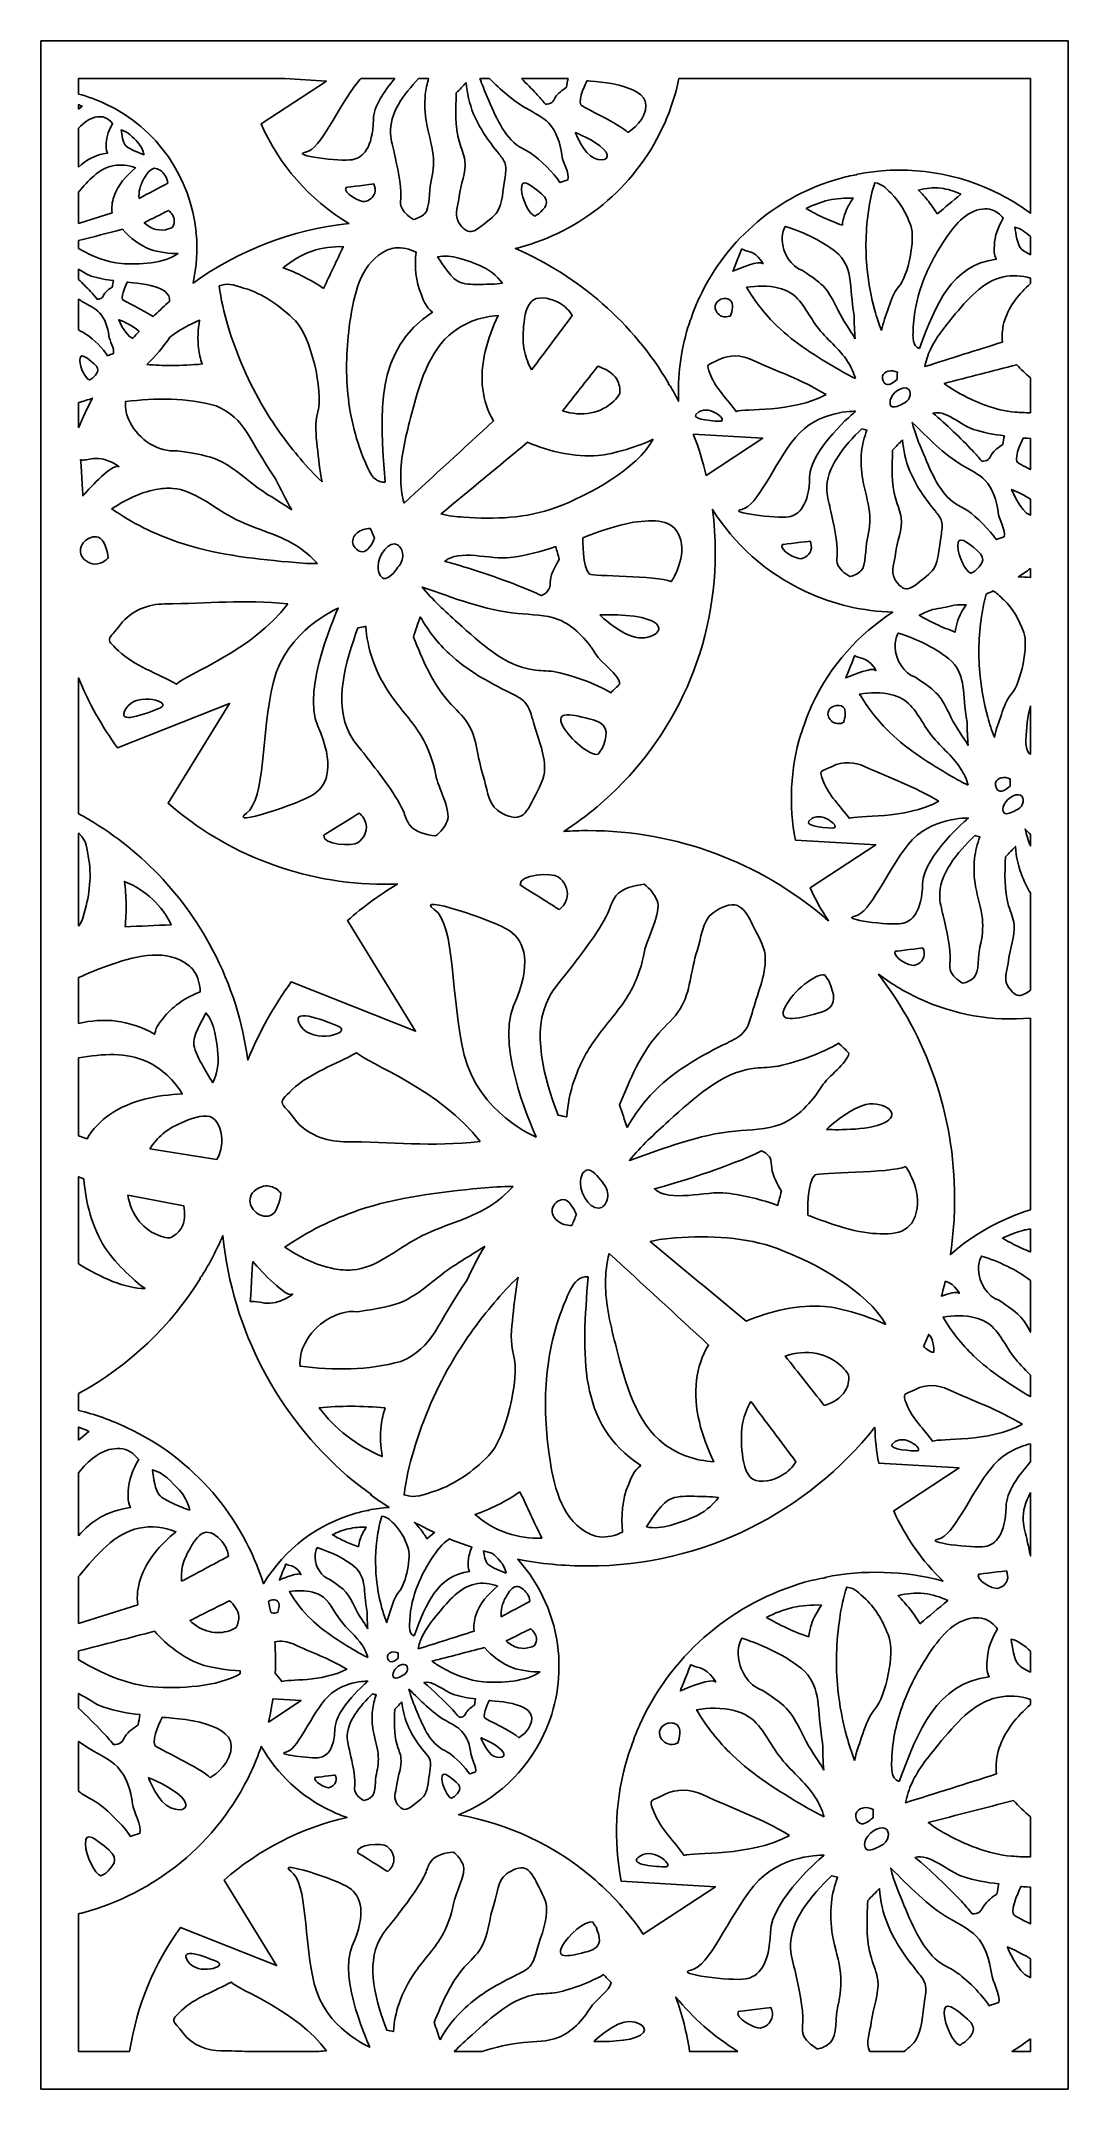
# Model space of a CAD drawing. Header units: centimetres. Extents: x -9.2 to 2.6, y -11.7 to 11.9.
import ezdxf

# ---------------------------------------------------------------- set-up
doc = ezdxf.new("R2010")
doc.units = ezdxf.units.CM
doc.header["$MEASUREMENT"] = 0
doc.layers.add('layer 1', color=7, linetype='Continuous')

msp = doc.modelspace()

# ---------------------------------------------------------------- linework, layer by layer
at = {"layer": 'layer 1', "color": 30}
for points, knots in [([(-9.24552, 11.89892), (-9.24552, 11.89892), (2.57773, 11.89892), (2.57773, 11.89892), (2.57773, 11.89892), (2.57773, 11.89892), (2.57773, -11.68274), (2.57773, -11.68274), (2.57773, -11.68274), (2.57773, -11.68274), (-9.24552, -11.68274), (-9.24552, -11.68274), (-9.24552, -11.68274), (-9.24552, -11.68274), (-9.24552, 11.89892), (-9.24552, 11.89892)], [0, 0, 0, 0, 0.2, 0.2, 0.2, 0.2, 0.4, 0.4, 0.4, 0.4, 0.6, 0.6, 0.6, 0.6, 1, 1, 1, 1]), ([(-8.8128, 11.46619), (-8.8128, 11.46619), (-6.4389, 11.46619), (-6.4389, 11.46619), (-6.4389, 11.46619), (-6.4389, 11.46619), (-5.95922, 11.43762), (-5.95922, 11.43762), (-5.95922, 11.43762), (-5.95922, 11.43762), (-6.71171, 10.94337), (-6.71171, 10.94337), (-6.71171, 10.94337), (-6.50589, 10.47805), (-6.16045, 10.0727), (-5.70046, 9.79668), (-5.70046, 9.79668), (-6.36462, 9.72482), (-6.97759, 9.48149), (-7.49456, 9.11187), (-7.49456, 9.11187), (-7.45219, 9.30075), (-7.44076, 9.49208), (-7.45783, 9.67925), (-7.45783, 9.67925), (-7.45954, 9.68198), (-7.46082, 9.68457), (-7.46144, 9.68693), (-7.46144, 9.68693), (-7.4625, 9.69085), (-7.46167, 9.69405), (-7.45949, 9.69664), (-7.45949, 9.69664), (-7.52209, 10.31849), (-7.89981, 10.89226), (-8.50574, 11.17604), (-8.50574, 11.17604), (-8.60634, 11.22317), (-8.70907, 11.26034), (-8.8128, 11.28796), (-8.8128, 11.28796), (-8.8128, 11.28796), (-8.8128, 11.46619), (-8.8128, 11.46619)], [0, 0, 0, 0, 0.08333333, 0.08333333, 0.08333333, 0.08333333, 0.16666667, 0.16666667, 0.16666667, 0.16666667, 0.25, 0.25, 0.25, 0.25, 0.33333333, 0.33333333, 0.33333333, 0.33333333, 0.41666667, 0.41666667, 0.41666667, 0.41666667, 0.5, 0.5, 0.5, 0.5, 0.58333333, 0.58333333, 0.58333333, 0.58333333, 0.66666667, 0.66666667, 0.66666667, 0.66666667, 0.75, 0.75, 0.75, 0.75, 0.83333333, 0.83333333, 0.83333333, 0.83333333, 1, 1, 1, 1]), ([(-5.56524, 11.46619), (-5.56524, 11.46619), (-5.17289, 11.46619), (-5.17289, 11.46619), (-5.17289, 11.46619), (-5.29668, 11.32123), (-5.41549, 11.14327), (-5.41923, 10.99092), (-5.41923, 10.99092), (-5.4271, 10.66992), (-5.53567, 10.55338), (-5.66419, 10.53152), (-5.66419, 10.53152), (-5.79264, 10.50962), (-6.38418, 10.58208), (-6.20044, 10.61816), (-6.20044, 10.61816), (-6.0167, 10.6542), (-5.84177, 11.12373), (-5.5839, 11.44404), (-5.5839, 11.44404), (-5.57778, 11.45164), (-5.57155, 11.45898), (-5.56524, 11.46619)], [0, 0, 0, 0, 0.14285714, 0.14285714, 0.14285714, 0.14285714, 0.28571429, 0.28571429, 0.28571429, 0.28571429, 0.42857143, 0.42857143, 0.42857143, 0.42857143, 0.57142857, 0.57142857, 0.57142857, 0.57142857, 0.71428571, 0.71428571, 0.71428571, 0.71428571, 1, 1, 1, 1]), ([(-4.89774, 11.46619), (-4.89774, 11.46619), (-4.78247, 11.46619), (-4.78247, 11.46619), (-4.78247, 11.46619), (-4.80115, 11.40603), (-4.81391, 11.34388), (-4.82092, 11.28116), (-4.82092, 11.28116), (-4.83291, 11.17396), (-4.82798, 11.06525), (-4.80888, 10.95898), (-4.80888, 10.95898), (-4.78646, 10.83376), (-4.74444, 10.71202), (-4.73141, 10.58727), (-4.73141, 10.58727), (-4.72042, 10.48114), (-4.73033, 10.37279), (-4.75869, 10.26542), (-4.75869, 10.26542), (-4.78079, 10.18144), (-4.76589, 9.96464), (-4.82914, 9.90867), (-4.82914, 9.90867), (-4.86504, 9.87699), (-4.91039, 9.85406), (-4.95709, 9.84413), (-4.95709, 9.84413), (-5.01823, 9.88061), (-5.08535, 9.93438), (-5.1015, 10.00131), (-5.1015, 10.00131), (-5.10955, 10.03485), (-5.10482, 10.07176), (-5.10183, 10.10818), (-5.10183, 10.10818), (-5.09187, 10.22865), (-5.14897, 10.47796), (-5.17442, 10.59381), (-5.17442, 10.59381), (-5.19198, 10.67339), (-5.21743, 10.75294), (-5.22203, 10.83163), (-5.22203, 10.83163), (-5.23548, 11.06242), (-5.06951, 11.28627), (-4.89774, 11.46619)], [0, 0, 0, 0, 0.07692308, 0.07692308, 0.07692308, 0.07692308, 0.15384615, 0.15384615, 0.15384615, 0.15384615, 0.23076923, 0.23076923, 0.23076923, 0.23076923, 0.30769231, 0.30769231, 0.30769231, 0.30769231, 0.38461538, 0.38461538, 0.38461538, 0.38461538, 0.46153846, 0.46153846, 0.46153846, 0.46153846, 0.53846154, 0.53846154, 0.53846154, 0.53846154, 0.61538462, 0.61538462, 0.61538462, 0.61538462, 0.69230769, 0.69230769, 0.69230769, 0.69230769, 0.76923077, 0.76923077, 0.76923077, 0.76923077, 0.84615385, 0.84615385, 0.84615385, 0.84615385, 1, 1, 1, 1]), ([(-4.35018, 11.41944), (-4.34185, 11.29857), (-4.31332, 11.17724), (-4.26828, 11.06539), (-4.26828, 11.06539), (-4.19946, 10.89474), (-4.09238, 10.74653), (-3.97206, 10.59643), (-3.97206, 10.59643), (-3.94299, 10.56018), (-3.91319, 10.52371), (-3.90079, 10.48303), (-3.90079, 10.48303), (-3.88507, 10.43126), (-3.89747, 10.37233), (-3.9066, 10.31322), (-3.9066, 10.31322), (-3.92753, 10.17666), (-3.93106, 10.0389), (-3.99299, 9.93062), (-3.99299, 9.93062), (-4.02224, 9.87945), (-4.12546, 9.80806), (-4.17775, 9.76586), (-4.17775, 9.76586), (-4.21889, 9.73261), (-4.26622, 9.70093), (-4.31013, 9.70439), (-4.31013, 9.70439), (-4.363, 9.7086), (-4.41083, 9.76396), (-4.44239, 9.8204), (-4.44239, 9.8204), (-4.48983, 9.90528), (-4.43943, 10.01949), (-4.42989, 10.10729), (-4.42989, 10.10729), (-4.41494, 10.24615), (-4.34975, 10.38601), (-4.36605, 10.52073), (-4.36605, 10.52073), (-4.37479, 10.59261), (-4.40684, 10.66308), (-4.42852, 10.7352), (-4.42852, 10.7352), (-4.48358, 10.91809), (-4.47249, 11.11185), (-4.46406, 11.30056), (-4.46406, 11.30056), (-4.42609, 11.34013), (-4.38807, 11.37981), (-4.35018, 11.41944)], [0, 0, 0, 0, 0.07142857, 0.07142857, 0.07142857, 0.07142857, 0.14285714, 0.14285714, 0.14285714, 0.14285714, 0.21428571, 0.21428571, 0.21428571, 0.21428571, 0.28571429, 0.28571429, 0.28571429, 0.28571429, 0.35714286, 0.35714286, 0.35714286, 0.35714286, 0.42857143, 0.42857143, 0.42857143, 0.42857143, 0.5, 0.5, 0.5, 0.5, 0.57142857, 0.57142857, 0.57142857, 0.57142857, 0.64285714, 0.64285714, 0.64285714, 0.64285714, 0.71428571, 0.71428571, 0.71428571, 0.71428571, 0.78571429, 0.78571429, 0.78571429, 0.78571429, 0.85714286, 0.85714286, 0.85714286, 0.85714286, 1, 1, 1, 1]), ([(-4.19274, 11.46619), (-4.19274, 11.46619), (-4.0828, 11.46619), (-4.0828, 11.46619), (-4.0828, 11.46619), (-3.95223, 11.33873), (-3.81797, 11.21591), (-3.66169, 11.12396), (-3.66169, 11.12396), (-3.56995, 11.07004), (-3.47051, 11.02667), (-3.39912, 10.95147), (-3.39912, 10.95147), (-3.31151, 10.85906), (-3.26607, 10.71874), (-3.25071, 10.58937), (-3.25071, 10.58937), (-3.24079, 10.50622), (-3.15791, 10.37367), (-3.17883, 10.30178), (-3.17883, 10.30178), (-3.20983, 10.29088), (-3.24078, 10.28003), (-3.27173, 10.26913), (-3.27173, 10.26913), (-3.33837, 10.37365), (-3.50094, 10.53644), (-3.6014, 10.6033), (-3.6014, 10.6033), (-3.64495, 10.63218), (-3.69297, 10.65326), (-3.73616, 10.68104), (-3.73616, 10.68104), (-3.91985, 10.79916), (-4.01789, 11.03962), (-4.1085, 11.2558), (-4.1085, 11.2558), (-4.13855, 11.32763), (-4.16786, 11.39677), (-4.19274, 11.46619)], [0, 0, 0, 0, 0.09090909, 0.09090909, 0.09090909, 0.09090909, 0.18181818, 0.18181818, 0.18181818, 0.18181818, 0.27272727, 0.27272727, 0.27272727, 0.27272727, 0.36363636, 0.36363636, 0.36363636, 0.36363636, 0.45454545, 0.45454545, 0.45454545, 0.45454545, 0.54545455, 0.54545455, 0.54545455, 0.54545455, 0.63636364, 0.63636364, 0.63636364, 0.63636364, 0.72727273, 0.72727273, 0.72727273, 0.72727273, 0.81818182, 0.81818182, 0.81818182, 0.81818182, 1, 1, 1, 1]), ([(-1.90094, 11.46619), (-1.90094, 11.46619), (2.14501, 11.46619), (2.14501, 11.46619), (2.14501, 11.46619), (2.14501, 11.46619), (2.14501, 9.91602), (2.14501, 9.91602), (2.14501, 9.91602), (2.01245, 10.01379), (1.86842, 10.10001), (1.71358, 10.17254), (1.71358, 10.17254), (1.2033, 10.41159), (0.65373, 10.46557), (0.14005, 10.36215), (0.14005, 10.36215), (0.14005, 10.36215), (0.14539, 10.35879), (0.14539, 10.35879), (0.14539, 10.35879), (0.07628, 10.34739), (0.00728, 10.33197), (-0.06122, 10.31316), (-0.06122, 10.31316), (-0.74339, 10.11725), (-1.34107, 9.6381), (-1.66609, 8.944), (-1.66609, 8.944), (-1.68896, 8.89534), (-1.7099, 8.84628), (-1.72937, 8.79694), (-1.72937, 8.79694), (-1.74796, 8.7386), (-1.77397, 8.67192), (-1.79751, 8.60178), (-1.79751, 8.60178), (-1.88307, 8.32062), (-1.91747, 8.03305), (-1.90486, 7.75061), (-1.90486, 7.75061), (-1.93601, 7.81113), (-1.96868, 7.87074), (-2.00292, 7.92932), (-2.00292, 7.92932), (-2.0085, 7.93286), (-2.01323, 7.93666), (-2.01649, 7.94053), (-2.01649, 7.94053), (-2.0219, 7.94697), (-2.02321, 7.95366), (-2.02129, 7.96046), (-2.02129, 7.96046), (-2.43008, 8.64498), (-3.04678, 9.19035), (-3.78385, 9.50889), (-3.78385, 9.50889), (-3.7687, 9.51266), (-3.7536, 9.51653), (-3.73852, 9.52058), (-3.73852, 9.52058), (-3.73852, 9.52058), (-3.73814, 9.52067), (-3.73814, 9.52067), (-3.73814, 9.52067), (-3.03778, 9.70844), (-2.42125, 10.19302), (-2.0892, 10.90199), (-2.0892, 10.90199), (-2.0029, 11.08617), (-1.94061, 11.27541), (-1.90094, 11.46619)], [0, 0, 0, 0, 0.05263158, 0.05263158, 0.05263158, 0.05263158, 0.10526316, 0.10526316, 0.10526316, 0.10526316, 0.15789474, 0.15789474, 0.15789474, 0.15789474, 0.21052632, 0.21052632, 0.21052632, 0.21052632, 0.26315789, 0.26315789, 0.26315789, 0.26315789, 0.31578947, 0.31578947, 0.31578947, 0.31578947, 0.36842105, 0.36842105, 0.36842105, 0.36842105, 0.42105263, 0.42105263, 0.42105263, 0.42105263, 0.47368421, 0.47368421, 0.47368421, 0.47368421, 0.52631579, 0.52631579, 0.52631579, 0.52631579, 0.57894737, 0.57894737, 0.57894737, 0.57894737, 0.63157895, 0.63157895, 0.63157895, 0.63157895, 0.68421053, 0.68421053, 0.68421053, 0.68421053, 0.73684211, 0.73684211, 0.73684211, 0.73684211, 0.78947368, 0.78947368, 0.78947368, 0.78947368, 0.84210526, 0.84210526, 0.84210526, 0.84210526, 0.89473684, 0.89473684, 0.89473684, 0.89473684, 1, 1, 1, 1]), ([(-3.71493, 11.46619), (-3.71493, 11.46619), (-3.17816, 11.46619), (-3.17816, 11.46619), (-3.17816, 11.46619), (-3.18407, 11.43268), (-3.18991, 11.39924), (-3.19586, 11.36578), (-3.19586, 11.36578), (-3.24321, 11.33184), (-3.29416, 11.29926), (-3.3255, 11.24855), (-3.3255, 11.24855), (-3.33791, 11.22832), (-3.34726, 11.20532), (-3.36476, 11.19112), (-3.36476, 11.19112), (-3.38401, 11.17576), (-3.41307, 11.17103), (-3.43852, 11.17164), (-3.43852, 11.17164), (-3.47185, 11.21444), (-3.50817, 11.25493), (-3.54551, 11.29443), (-3.54551, 11.29443), (-3.59595, 11.34782), (-3.65413, 11.4069), (-3.71493, 11.46619)], [0, 0, 0, 0, 0.125, 0.125, 0.125, 0.125, 0.25, 0.25, 0.25, 0.25, 0.375, 0.375, 0.375, 0.375, 0.5, 0.5, 0.5, 0.5, 0.625, 0.625, 0.625, 0.625, 0.75, 0.75, 0.75, 0.75, 1, 1, 1, 1]), ([(-2.96066, 11.43926), (-2.96066, 11.43926), (-3.06744, 11.22677), (-3.03253, 11.16444), (-3.03253, 11.16444), (-3.01701, 11.13684), (-2.57376, 10.93919), (-2.48894, 10.84577), (-2.48894, 10.84577), (-2.48894, 10.84577), (-2.31951, 10.94414), (-2.28785, 11.10327), (-2.28785, 11.10327), (-2.25611, 11.26237), (-2.37987, 11.32106), (-2.5288, 11.37258), (-2.5288, 11.37258), (-2.67775, 11.42409), (-2.96066, 11.43926), (-2.96066, 11.43926)], [0, 0, 0, 0, 0.16666667, 0.16666667, 0.16666667, 0.16666667, 0.33333333, 0.33333333, 0.33333333, 0.33333333, 0.5, 0.5, 0.5, 0.5, 0.66666667, 0.66666667, 0.66666667, 0.66666667, 1, 1, 1, 1]), ([(-8.8128, 11.11482), (-8.8128, 11.11482), (-8.8128, 11.16584), (-8.8128, 11.16584), (-8.8128, 11.16584), (-8.79931, 11.16035), (-8.78608, 11.15428), (-8.77316, 11.14768), (-8.77316, 11.14768), (-8.77316, 11.14768), (-8.8128, 11.11482), (-8.8128, 11.11482)], [0, 0, 0, 0, 0.25, 0.25, 0.25, 0.25, 0.5, 0.5, 0.5, 0.5, 1, 1, 1, 1]), ([(-8.8128, 10.44412), (-8.8128, 10.44412), (-8.8128, 10.8936), (-8.8128, 10.8936), (-8.8128, 10.8936), (-8.7508, 10.9629), (-8.67846, 11.01621), (-8.59167, 11.02539), (-8.59167, 11.02539), (-8.5662, 11.0281), (-8.53941, 11.02693), (-8.51491, 11.01907), (-8.51491, 11.01907), (-8.47747, 11.00703), (-8.44534, 10.97917), (-8.42031, 10.94894), (-8.42031, 10.94894), (-8.46118, 10.88056), (-8.49176, 10.80201), (-8.49425, 10.72161), (-8.49425, 10.72161), (-8.49581, 10.66975), (-8.4998, 10.65517), (-8.47907, 10.60808), (-8.47907, 10.60808), (-8.62159, 10.58854), (-8.728, 10.52972), (-8.8128, 10.44412)], [0, 0, 0, 0, 0.125, 0.125, 0.125, 0.125, 0.25, 0.25, 0.25, 0.25, 0.375, 0.375, 0.375, 0.375, 0.5, 0.5, 0.5, 0.5, 0.625, 0.625, 0.625, 0.625, 0.75, 0.75, 0.75, 0.75, 1, 1, 1, 1]), ([(-8.05872, 10.5886), (-8.0698, 10.64055), (-8.09463, 10.6914), (-8.13108, 10.73053), (-8.13108, 10.73053), (-8.18404, 10.78753), (-8.24819, 10.85808), (-8.32358, 10.87441), (-8.32358, 10.87441), (-8.31361, 10.82196), (-8.30658, 10.72788), (-8.26847, 10.69148), (-8.26847, 10.69148), (-8.2416, 10.66578), (-8.20598, 10.64985), (-8.17115, 10.63429), (-8.17115, 10.63429), (-8.13374, 10.61749), (-8.09721, 10.60117), (-8.05872, 10.5886)], [0, 0, 0, 0, 0.16666667, 0.16666667, 0.16666667, 0.16666667, 0.33333333, 0.33333333, 0.33333333, 0.33333333, 0.5, 0.5, 0.5, 0.5, 0.66666667, 0.66666667, 0.66666667, 0.66666667, 1, 1, 1, 1]), ([(-3.09503, 10.84673), (-3.09503, 10.84673), (-2.99816, 10.5964), (-2.87706, 10.54915), (-2.87706, 10.54915), (-2.75605, 10.502), (-2.66969, 10.5528), (-2.76826, 10.65361), (-2.76826, 10.65361), (-2.8668, 10.75441), (-3.09503, 10.84673), (-3.09503, 10.84673)], [0, 0, 0, 0, 0.25, 0.25, 0.25, 0.25, 0.5, 0.5, 0.5, 0.5, 1, 1, 1, 1]), ([(-8.8128, 9.79673), (-8.8128, 9.79673), (-8.8128, 10.15893), (-8.8128, 10.15893), (-8.8128, 10.15893), (-8.70148, 10.29272), (-8.57899, 10.42774), (-8.41781, 10.4619), (-8.41781, 10.4619), (-8.33301, 10.47985), (-8.2376, 10.4699), (-8.15687, 10.43649), (-8.15687, 10.43649), (-8.26406, 10.34792), (-8.36414, 10.2367), (-8.40774, 10.10316), (-8.40774, 10.10316), (-8.42713, 10.04379), (-8.43528, 9.97999), (-8.42729, 9.9187), (-8.42729, 9.9187), (-8.42729, 9.9187), (-8.8128, 9.79673), (-8.8128, 9.79673)], [0, 0, 0, 0, 0.14285714, 0.14285714, 0.14285714, 0.14285714, 0.28571429, 0.28571429, 0.28571429, 0.28571429, 0.42857143, 0.42857143, 0.42857143, 0.42857143, 0.57142857, 0.57142857, 0.57142857, 0.57142857, 0.71428571, 0.71428571, 0.71428571, 0.71428571, 1, 1, 1, 1]), ([(-8.11621, 10.08517), (-8.00568, 10.14422), (-7.89506, 10.20324), (-7.78449, 10.26227), (-7.78449, 10.26227), (-7.78727, 10.29435), (-7.79816, 10.32444), (-7.81801, 10.35304), (-7.81801, 10.35304), (-7.84817, 10.39656), (-7.89891, 10.43689), (-7.94209, 10.43244), (-7.94209, 10.43244), (-7.988, 10.42774), (-8.02533, 10.37249), (-8.05413, 10.32286), (-8.05413, 10.32286), (-8.07969, 10.27889), (-8.09853, 10.2394), (-8.1087, 10.19502), (-8.1087, 10.19502), (-8.11685, 10.1599), (-8.11958, 10.12171), (-8.11621, 10.08517)], [0, 0, 0, 0, 0.14285714, 0.14285714, 0.14285714, 0.14285714, 0.28571429, 0.28571429, 0.28571429, 0.28571429, 0.42857143, 0.42857143, 0.42857143, 0.42857143, 0.57142857, 0.57142857, 0.57142857, 0.57142857, 0.71428571, 0.71428571, 0.71428571, 0.71428571, 1, 1, 1, 1]), ([(-5.41467, 10.25214), (-5.40014, 10.22009), (-5.39421, 10.18096), (-5.40408, 10.14707), (-5.40408, 10.14707), (-5.41814, 10.09884), (-5.46406, 10.06146), (-5.51883, 10.04976), (-5.51883, 10.04976), (-5.56763, 10.03934), (-5.7763, 10.14985), (-5.73393, 10.21268), (-5.73393, 10.21268), (-5.70781, 10.21632), (-5.44079, 10.24853), (-5.41467, 10.25214)], [0, 0, 0, 0, 0.2, 0.2, 0.2, 0.2, 0.4, 0.4, 0.4, 0.4, 0.6, 0.6, 0.6, 0.6, 1, 1, 1, 1]), ([(-3.51284, 9.91006), (-3.52878, 9.90131), (-3.54485, 9.89224), (-3.56077, 9.88287), (-3.56077, 9.88287), (-3.623, 9.89809), (-3.70884, 10.07845), (-3.71395, 10.19387), (-3.71395, 10.19387), (-3.72003, 10.33089), (-3.6106, 10.24594), (-3.4844, 10.13804), (-3.4844, 10.13804), (-3.36906, 10.03935), (-3.45256, 9.97065), (-3.51284, 9.91006)], [0, 0, 0, 0, 0.2, 0.2, 0.2, 0.2, 0.4, 0.4, 0.4, 0.4, 0.6, 0.6, 0.6, 0.6, 1, 1, 1, 1]), ([(0.42967, 8.56577), (0.44976, 8.65426), (0.48004, 8.73882), (0.51002, 8.82586), (0.51002, 8.82586), (0.53951, 8.91157), (0.56884, 8.99973), (0.62759, 9.06674), (0.62759, 9.06674), (0.73954, 9.19424), (0.82329, 9.6213), (0.76797, 9.773), (0.76797, 9.773), (0.7139, 9.92127), (0.64347, 10.04441), (0.54, 10.14763), (0.54, 10.14763), (0.4668, 10.21193), (0.4406, 10.25452), (0.35287, 10.26584), (0.35287, 10.26584), (0.31984, 10.16658), (0.2987, 10.06343), (0.28322, 9.9595), (0.28322, 9.9595), (0.24885, 9.72997), (0.24201, 9.49608), (0.2654, 9.26559), (0.2654, 9.26559), (0.28139, 9.10708), (0.31166, 8.95016), (0.35364, 8.79638), (0.35364, 8.79638), (0.37509, 8.71819), (0.39933, 8.64084), (0.42967, 8.56577)], [0, 0, 0, 0, 0.1, 0.1, 0.1, 0.1, 0.2, 0.2, 0.2, 0.2, 0.3, 0.3, 0.3, 0.3, 0.4, 0.4, 0.4, 0.4, 0.5, 0.5, 0.5, 0.5, 0.6, 0.6, 0.6, 0.6, 0.7, 0.7, 0.7, 0.7, 0.8, 0.8, 0.8, 0.8, 1, 1, 1, 1]), ([(1.07057, 9.90697), (1.16152, 9.98239), (1.25241, 10.05784), (1.34333, 10.13327), (1.34333, 10.13327), (1.27171, 10.16983), (1.19294, 10.19464), (1.11257, 10.20344), (1.11257, 10.20344), (1.02673, 10.2128), (0.93894, 10.20388), (0.85605, 10.1817), (0.85605, 10.1817), (0.89675, 10.14111), (0.93501, 10.09809), (0.9704, 10.05283), (0.9704, 10.05283), (1.00679, 10.00637), (1.04021, 9.95752), (1.07057, 9.90697)], [0, 0, 0, 0, 0.16666667, 0.16666667, 0.16666667, 0.16666667, 0.33333333, 0.33333333, 0.33333333, 0.33333333, 0.5, 0.5, 0.5, 0.5, 0.66666667, 0.66666667, 0.66666667, 0.66666667, 1, 1, 1, 1]), ([(-7.72922, 9.75836), (-7.71579, 9.78173), (-7.70828, 9.81013), (-7.71085, 9.83711), (-7.71085, 9.83711), (-7.71494, 9.87967), (-7.74416, 9.91846), (-7.77541, 9.94746), (-7.77541, 9.94746), (-7.86932, 9.90037), (-7.9633, 9.85329), (-8.05732, 9.80618), (-8.05732, 9.80618), (-8.01867, 9.76996), (-7.97078, 9.74073), (-7.91881, 9.72823), (-7.91881, 9.72823), (-7.87228, 9.71709), (-7.82233, 9.71936), (-7.77677, 9.73444), (-7.77677, 9.73444), (-7.75967, 9.74008), (-7.74321, 9.7475), (-7.72922, 9.75836)], [0, 0, 0, 0, 0.14285714, 0.14285714, 0.14285714, 0.14285714, 0.28571429, 0.28571429, 0.28571429, 0.28571429, 0.42857143, 0.42857143, 0.42857143, 0.42857143, 0.57142857, 0.57142857, 0.57142857, 0.57142857, 0.71428571, 0.71428571, 0.71428571, 0.71428571, 1, 1, 1, 1]), ([(-0.02027, 9.77651), (-0.0171, 9.8176), (-0.00803, 9.85836), (0.0051, 9.89771), (0.0051, 9.89771), (0.02786, 9.96626), (0.06287, 10.03062), (0.10388, 10.08984), (0.10388, 10.08984), (0.00899, 10.09381), (-0.08698, 10.08581), (-0.17993, 10.06454), (-0.17993, 10.06454), (-0.26873, 10.04417), (-0.35485, 10.01153), (-0.43507, 9.96897), (-0.43507, 9.96897), (-0.37181, 9.93164), (-0.30665, 9.89748), (-0.24013, 9.86635), (-0.24013, 9.86635), (-0.16835, 9.83284), (-0.0949, 9.80289), (-0.02027, 9.77651)], [0, 0, 0, 0, 0.14285714, 0.14285714, 0.14285714, 0.14285714, 0.28571429, 0.28571429, 0.28571429, 0.28571429, 0.42857143, 0.42857143, 0.42857143, 0.42857143, 0.57142857, 0.57142857, 0.57142857, 0.57142857, 0.71428571, 0.71428571, 0.71428571, 0.71428571, 1, 1, 1, 1]), ([(0.86633, 8.35873), (1.05812, 8.86769), (1.23144, 9.31511), (1.75048, 9.38628), (1.75048, 9.38628), (1.72174, 9.4515), (1.72728, 9.47166), (1.72946, 9.54345), (1.72946, 9.54345), (1.73289, 9.65474), (1.77524, 9.76348), (1.83185, 9.85815), (1.83185, 9.85815), (1.79716, 9.9), (1.75271, 9.93857), (1.70087, 9.95522), (1.70087, 9.95522), (1.66696, 9.96613), (1.62987, 9.96773), (1.59459, 9.96399), (1.59459, 9.96399), (1.40029, 9.94344), (1.25826, 9.76297), (1.14453, 9.58776), (1.14453, 9.58776), (1.03694, 9.42197), (0.95469, 9.26084), (0.89511, 9.09212), (0.89511, 9.09212), (0.83377, 8.91889), (0.79646, 8.73775), (0.79308, 8.5315), (0.79308, 8.5315), (0.79216, 8.47478), (0.79378, 8.41628), (0.83111, 8.37958), (0.83111, 8.37958), (0.84083, 8.37001), (0.85303, 8.3619), (0.86633, 8.35873)], [0, 0, 0, 0, 0.09090909, 0.09090909, 0.09090909, 0.09090909, 0.18181818, 0.18181818, 0.18181818, 0.18181818, 0.27272727, 0.27272727, 0.27272727, 0.27272727, 0.36363636, 0.36363636, 0.36363636, 0.36363636, 0.45454545, 0.45454545, 0.45454545, 0.45454545, 0.54545455, 0.54545455, 0.54545455, 0.54545455, 0.63636364, 0.63636364, 0.63636364, 0.63636364, 0.72727273, 0.72727273, 0.72727273, 0.72727273, 0.81818182, 0.81818182, 0.81818182, 0.81818182, 1, 1, 1, 1]), ([(-8.8128, 9.50862), (-8.8128, 9.50862), (-8.8128, 9.59958), (-8.8128, 9.59958), (-8.8128, 9.59958), (-8.64445, 9.64319), (-8.4761, 9.68678), (-8.30777, 9.73041), (-8.30777, 9.73041), (-8.21817, 9.63189), (-8.109, 9.54425), (-7.98308, 9.49769), (-7.98308, 9.49769), (-7.90818, 9.47003), (-7.74785, 9.44629), (-7.66879, 9.45092), (-7.66879, 9.45092), (-7.81631, 9.3389), (-8.12557, 9.31989), (-8.31974, 9.33602), (-8.31974, 9.33602), (-8.49037, 9.35014), (-8.65487, 9.41996), (-8.80568, 9.50459), (-8.80568, 9.50459), (-8.80568, 9.50459), (-8.8128, 9.50862), (-8.8128, 9.50862)], [0, 0, 0, 0, 0.125, 0.125, 0.125, 0.125, 0.25, 0.25, 0.25, 0.25, 0.375, 0.375, 0.375, 0.375, 0.5, 0.5, 0.5, 0.5, 0.625, 0.625, 0.625, 0.625, 0.75, 0.75, 0.75, 0.75, 1, 1, 1, 1]), ([(0.12783, 8.4698), (0.11955, 8.55876), (0.11619, 8.64823), (0.11602, 8.73762), (0.11602, 8.73762), (0.05464, 9.09167), (0.10689, 9.25559), (-0.05942, 9.43853), (-0.05942, 9.43853), (-0.23701, 9.59146), (-0.45546, 9.6931), (-0.67704, 9.76444), (-0.67704, 9.76444), (-0.7046, 9.71732), (-0.71579, 9.66175), (-0.71355, 9.60465), (-0.71355, 9.60465), (-0.70772, 9.45773), (-0.61314, 9.30071), (-0.47795, 9.25493), (-0.47795, 9.25493), (-0.21555, 9.08102), (-0.19361, 9.05038), (-0.07003, 8.79598), (-0.07003, 8.79598), (-0.01111, 8.67464), (0.06399, 8.57979), (0.12783, 8.4698)], [0, 0, 0, 0, 0.125, 0.125, 0.125, 0.125, 0.25, 0.25, 0.25, 0.25, 0.375, 0.375, 0.375, 0.375, 0.5, 0.5, 0.5, 0.5, 0.625, 0.625, 0.625, 0.625, 0.75, 0.75, 0.75, 0.75, 1, 1, 1, 1]), ([(2.14501, 9.64583), (2.14501, 9.64583), (2.14501, 9.43696), (2.14501, 9.43696), (2.14501, 9.43696), (2.10747, 9.45444), (2.07106, 9.47399), (2.042, 9.50174), (2.042, 9.50174), (1.98928, 9.55214), (1.97957, 9.68236), (1.96569, 9.75498), (1.96569, 9.75498), (2.03171, 9.74069), (2.09144, 9.69641), (2.14501, 9.64583)], [0, 0, 0, 0, 0.2, 0.2, 0.2, 0.2, 0.4, 0.4, 0.4, 0.4, 0.6, 0.6, 0.6, 0.6, 1, 1, 1, 1]), ([(-5.9918, 9.04989), (-5.91635, 9.21004), (-5.84095, 9.37019), (-5.76552, 9.53034), (-5.76552, 9.53034), (-5.88593, 9.53445), (-6.00855, 9.51807), (-6.12327, 9.47885), (-6.12327, 9.47885), (-6.2457, 9.43699), (-6.35914, 9.36914), (-6.45748, 9.28634), (-6.45748, 9.28634), (-6.3765, 9.25718), (-6.29726, 9.22304), (-6.22045, 9.18417), (-6.22045, 9.18417), (-6.14151, 9.14423), (-6.06511, 9.0992), (-5.9918, 9.04989)], [0, 0, 0, 0, 0.16666667, 0.16666667, 0.16666667, 0.16666667, 0.33333333, 0.33333333, 0.33333333, 0.33333333, 0.5, 0.5, 0.5, 0.5, 0.66666667, 0.66666667, 0.66666667, 0.66666667, 1, 1, 1, 1]), ([(-5.28505, 6.81941), (-5.34829, 7.63178), (-5.39739, 8.34907), (-4.73833, 8.77552), (-4.73833, 8.77552), (-4.81878, 8.84574), (-4.82413, 8.87659), (-4.86678, 8.97545), (-4.86678, 8.97545), (-4.9328, 9.12853), (-4.94444, 9.30305), (-4.92784, 9.46748), (-4.92784, 9.46748), (-5.00149, 9.50219), (-5.08632, 9.5263), (-5.16728, 9.51593), (-5.16728, 9.51593), (-5.22022, 9.5092), (-5.27146, 9.48778), (-5.31702, 9.4603), (-5.31702, 9.4603), (-5.56763, 9.30894), (-5.64563, 8.9738), (-5.68857, 8.66377), (-5.68857, 8.66377), (-5.72922, 8.37044), (-5.73843, 8.0995), (-5.71207, 7.83277), (-5.71207, 7.83277), (-5.68511, 7.55876), (-5.62061, 7.28925), (-5.4942, 7.00723), (-5.4942, 7.00723), (-5.45944, 6.92969), (-5.42003, 6.85132), (-5.34607, 6.82528), (-5.34607, 6.82528), (-5.32677, 6.81845), (-5.30505, 6.81525), (-5.28505, 6.81941)], [0, 0, 0, 0, 0.09090909, 0.09090909, 0.09090909, 0.09090909, 0.18181818, 0.18181818, 0.18181818, 0.18181818, 0.27272727, 0.27272727, 0.27272727, 0.27272727, 0.36363636, 0.36363636, 0.36363636, 0.36363636, 0.45454545, 0.45454545, 0.45454545, 0.45454545, 0.54545455, 0.54545455, 0.54545455, 0.54545455, 0.63636364, 0.63636364, 0.63636364, 0.63636364, 0.72727273, 0.72727273, 0.72727273, 0.72727273, 0.81818182, 0.81818182, 0.81818182, 0.81818182, 1, 1, 1, 1]), ([(-3.93168, 9.10872), (-3.9982, 9.19656), (-4.08949, 9.27014), (-4.19241, 9.31171), (-4.19241, 9.31171), (-4.34204, 9.37209), (-4.52464, 9.44822), (-4.68065, 9.41252), (-4.68065, 9.41252), (-4.61567, 9.32281), (-4.51976, 9.15226), (-4.41619, 9.11743), (-4.41619, 9.11743), (-4.34312, 9.09285), (-4.2622, 9.09427), (-4.18304, 9.09564), (-4.18304, 9.09564), (-4.09796, 9.09705), (-4.01494, 9.09842), (-3.93168, 9.10872)], [0, 0, 0, 0, 0.16666667, 0.16666667, 0.16666667, 0.16666667, 0.33333333, 0.33333333, 0.33333333, 0.33333333, 0.5, 0.5, 0.5, 0.5, 0.66666667, 0.66666667, 0.66666667, 0.66666667, 1, 1, 1, 1]), ([(-1.1794, 9.50605), (-1.16463, 9.49842), (-1.17997, 9.49813), (-1.08478, 9.47241), (-1.08478, 9.47241), (-0.98956, 9.44673), (-0.9102, 9.30501), (-0.94126, 9.33821), (-0.94126, 9.33821), (-0.97231, 9.37149), (-1.18933, 9.2885), (-1.28023, 9.24734), (-1.28023, 9.24734), (-1.27462, 9.26817), (-1.18448, 9.48373), (-1.1794, 9.50605)], [0, 0, 0, 0, 0.2, 0.2, 0.2, 0.2, 0.4, 0.4, 0.4, 0.4, 0.6, 0.6, 0.6, 0.6, 1, 1, 1, 1]), ([(-8.8128, 9.15355), (-8.8128, 9.15355), (-8.8128, 9.26994), (-8.8128, 9.26994), (-8.8128, 9.26994), (-8.76172, 9.23958), (-8.71123, 9.20639), (-8.6666, 9.19195), (-8.6666, 9.19195), (-8.58363, 9.16523), (-8.49769, 9.14781), (-8.41115, 9.13999), (-8.41115, 9.13999), (-8.41539, 9.11579), (-8.41961, 9.09163), (-8.42392, 9.06748), (-8.42392, 9.06748), (-8.45814, 9.04292), (-8.49492, 9.0194), (-8.51756, 8.98277), (-8.51756, 8.98277), (-8.5265, 8.96813), (-8.53327, 8.95155), (-8.54591, 8.94127), (-8.54591, 8.94127), (-8.55984, 8.93019), (-8.58086, 8.92679), (-8.59921, 8.92721), (-8.59921, 8.92721), (-8.62326, 8.95814), (-8.64953, 8.9874), (-8.67648, 9.0159), (-8.67648, 9.0159), (-8.71676, 9.05854), (-8.76384, 9.10622), (-8.8128, 9.15355)], [0, 0, 0, 0, 0.1, 0.1, 0.1, 0.1, 0.2, 0.2, 0.2, 0.2, 0.3, 0.3, 0.3, 0.3, 0.4, 0.4, 0.4, 0.4, 0.5, 0.5, 0.5, 0.5, 0.6, 0.6, 0.6, 0.6, 0.7, 0.7, 0.7, 0.7, 0.8, 0.8, 0.8, 0.8, 1, 1, 1, 1]), ([(2.14501, 9.16732), (2.14501, 9.16732), (2.14501, 9.10446), (2.14501, 9.10446), (2.14501, 9.10446), (2.01678, 8.98973), (1.90253, 8.85055), (1.84921, 8.68733), (1.84921, 8.68733), (1.82242, 8.60506), (1.8111, 8.51679), (1.82215, 8.43192), (1.82215, 8.43192), (1.52472, 8.33782), (1.22725, 8.24369), (0.92983, 8.14959), (0.92983, 8.14959), (0.94165, 8.21729), (0.96417, 8.28366), (0.99309, 8.34581), (0.99309, 8.34581), (1.05723, 8.48342), (1.1524, 8.59977), (1.25308, 8.72175), (1.25308, 8.72175), (1.41675, 8.92003), (1.59495, 9.13298), (1.83531, 9.18388), (1.83531, 9.18388), (1.93507, 9.20502), (2.04549, 9.19827), (2.14501, 9.16732)], [0, 0, 0, 0, 0.11111111, 0.11111111, 0.11111111, 0.11111111, 0.22222222, 0.22222222, 0.22222222, 0.22222222, 0.33333333, 0.33333333, 0.33333333, 0.33333333, 0.44444444, 0.44444444, 0.44444444, 0.44444444, 0.55555556, 0.55555556, 0.55555556, 0.55555556, 0.66666667, 0.66666667, 0.66666667, 0.66666667, 0.77777778, 0.77777778, 0.77777778, 0.77777778, 1, 1, 1, 1]), ([(-8.25401, 9.12052), (-8.25401, 9.12052), (-8.33115, 8.96703), (-8.30592, 8.92202), (-8.30592, 8.92202), (-8.29635, 8.90494), (-8.06066, 8.79799), (-7.95437, 8.7252), (-7.95437, 8.7252), (-7.89971, 8.77907), (-7.84346, 8.83135), (-7.78562, 8.88184), (-7.78562, 8.88184), (-7.77875, 8.8877), (-7.77184, 8.8935), (-7.76493, 8.8993), (-7.76493, 8.8993), (-7.75678, 8.99821), (-7.84146, 9.03756), (-7.94205, 9.07236), (-7.94205, 9.07236), (-8.04965, 9.10956), (-8.25401, 9.12052), (-8.25401, 9.12052)], [0, 0, 0, 0, 0.14285714, 0.14285714, 0.14285714, 0.14285714, 0.28571429, 0.28571429, 0.28571429, 0.28571429, 0.42857143, 0.42857143, 0.42857143, 0.42857143, 0.57142857, 0.57142857, 0.57142857, 0.57142857, 0.71428571, 0.71428571, 0.71428571, 0.71428571, 1, 1, 1, 1]), ([(-6.00909, 6.82283), (-6.03806, 6.95568), (-6.05068, 7.08956), (-6.06531, 7.22672), (-6.06531, 7.22672), (-6.07973, 7.36182), (-6.09607, 7.50005), (-6.05883, 7.62831), (-6.05883, 7.62831), (-5.98798, 7.87248), (-6.14574, 8.50519), (-6.31725, 8.67584), (-6.31725, 8.67584), (-6.48487, 8.84266), (-6.65863, 8.96494), (-6.86464, 9.03928), (-6.86464, 9.03928), (-7.00482, 9.07997), (-7.06745, 9.12111), (-7.19372, 9.08075), (-7.19372, 9.08075), (-7.17536, 8.92494), (-7.13857, 8.77171), (-7.09357, 8.62082), (-7.09357, 8.62082), (-6.99416, 8.28748), (-6.85488, 7.96582), (-6.67682, 7.66791), (-6.67682, 7.66791), (-6.55431, 7.463), (-6.41347, 7.26932), (-6.25881, 7.08739), (-6.25881, 7.08739), (-6.1801, 6.99489), (-6.09792, 6.90537), (-6.00909, 6.82283)], [0, 0, 0, 0, 0.1, 0.1, 0.1, 0.1, 0.2, 0.2, 0.2, 0.2, 0.3, 0.3, 0.3, 0.3, 0.4, 0.4, 0.4, 0.4, 0.5, 0.5, 0.5, 0.5, 0.6, 0.6, 0.6, 0.6, 0.7, 0.7, 0.7, 0.7, 0.8, 0.8, 0.8, 0.8, 1, 1, 1, 1]), ([(-3.59675, 8.1126), (-3.44104, 8.32068), (-3.28521, 8.52883), (-3.12944, 8.73695), (-3.12944, 8.73695), (-3.16295, 8.79488), (-3.20989, 8.8417), (-3.27232, 8.87802), (-3.27232, 8.87802), (-3.36727, 8.93325), (-3.49801, 8.96425), (-3.57522, 8.91797), (-3.57522, 8.91797), (-3.6573, 8.86877), (-3.6788, 8.73217), (-3.68929, 8.6137), (-3.68929, 8.6137), (-3.69859, 8.50859), (-3.69921, 8.41779), (-3.67936, 8.32541), (-3.67936, 8.32541), (-3.66371, 8.25235), (-3.63523, 8.17828), (-3.59675, 8.1126)], [0, 0, 0, 0, 0.14285714, 0.14285714, 0.14285714, 0.14285714, 0.28571429, 0.28571429, 0.28571429, 0.28571429, 0.42857143, 0.42857143, 0.42857143, 0.42857143, 0.57142857, 0.57142857, 0.57142857, 0.57142857, 0.71428571, 0.71428571, 0.71428571, 0.71428571, 1, 1, 1, 1]), ([(0.12996, 8.01161), (0.11021, 8.0792), (0.07989, 8.14628), (0.04083, 8.20684), (0.04083, 8.20684), (-0.05498, 8.35541), (-0.20342, 8.46499), (-0.31363, 8.61279), (-0.31363, 8.61279), (-0.41746, 8.75211), (-0.48739, 8.92516), (-0.63128, 9.00722), (-0.63128, 9.00722), (-0.66814, 9.02819), (-0.70986, 9.0432), (-0.75177, 9.05403), (-0.75177, 9.05403), (-0.87618, 9.08607), (-1.00244, 9.08063), (-1.12185, 9.06269), (-1.12185, 9.06269), (-1.02749, 8.90081), (-0.9078, 8.74855), (-0.77011, 8.61619), (-0.77011, 8.61619), (-0.56306, 8.41724), (-0.31542, 8.26324), (-0.06714, 8.11813), (-0.06714, 8.11813), (-0.00236, 8.08031), (0.06242, 8.04305), (0.12996, 8.01161)], [0, 0, 0, 0, 0.11111111, 0.11111111, 0.11111111, 0.11111111, 0.22222222, 0.22222222, 0.22222222, 0.22222222, 0.33333333, 0.33333333, 0.33333333, 0.33333333, 0.44444444, 0.44444444, 0.44444444, 0.44444444, 0.55555556, 0.55555556, 0.55555556, 0.55555556, 0.66666667, 0.66666667, 0.66666667, 0.66666667, 0.77777778, 0.77777778, 0.77777778, 0.77777778, 1, 1, 1, 1]), ([(-8.8128, 8.57197), (-8.8128, 8.57197), (-8.8128, 8.92588), (-8.8128, 8.92588), (-8.8128, 8.92588), (-8.79571, 8.91434), (-8.77826, 8.90326), (-8.76042, 8.89276), (-8.76042, 8.89276), (-8.69411, 8.85384), (-8.62231, 8.82249), (-8.57073, 8.76818), (-8.57073, 8.76818), (-8.50746, 8.70141), (-8.47463, 8.60008), (-8.46355, 8.50662), (-8.46355, 8.50662), (-8.45638, 8.44654), (-8.39651, 8.35078), (-8.41163, 8.29887), (-8.41163, 8.29887), (-8.43401, 8.291), (-8.45638, 8.28317), (-8.47872, 8.27528), (-8.47872, 8.27528), (-8.52686, 8.35078), (-8.64427, 8.46838), (-8.71683, 8.51668), (-8.71683, 8.51668), (-8.74785, 8.53724), (-8.78197, 8.55232), (-8.8128, 8.57197)], [0, 0, 0, 0, 0.11111111, 0.11111111, 0.11111111, 0.11111111, 0.22222222, 0.22222222, 0.22222222, 0.22222222, 0.33333333, 0.33333333, 0.33333333, 0.33333333, 0.44444444, 0.44444444, 0.44444444, 0.44444444, 0.55555556, 0.55555556, 0.55555556, 0.55555556, 0.66666667, 0.66666667, 0.66666667, 0.66666667, 0.77777778, 0.77777778, 0.77777778, 0.77777778, 1, 1, 1, 1]), ([(-5.06593, 6.57592), (-4.72218, 6.89265), (-4.37837, 7.20939), (-4.03462, 7.52615), (-4.03462, 7.52615), (-4.10358, 7.63427), (-4.14432, 7.7613), (-4.16022, 7.88985), (-4.16022, 7.88985), (-4.19577, 8.17898), (-4.10565, 8.47597), (-3.98213, 8.73657), (-3.98213, 8.73657), (-4.1632, 8.72837), (-4.35123, 8.66308), (-4.49464, 8.55476), (-4.49464, 8.55476), (-4.78837, 8.33293), (-4.89492, 7.93076), (-4.99099, 7.5577), (-4.99099, 7.5577), (-5.0501, 7.32828), (-5.10525, 7.1099), (-5.10478, 6.88241), (-5.10478, 6.88241), (-5.10452, 6.77971), (-5.09301, 6.67524), (-5.06593, 6.57592)], [0, 0, 0, 0, 0.125, 0.125, 0.125, 0.125, 0.25, 0.25, 0.25, 0.25, 0.375, 0.375, 0.375, 0.375, 0.5, 0.5, 0.5, 0.5, 0.625, 0.625, 0.625, 0.625, 0.75, 0.75, 0.75, 0.75, 1, 1, 1, 1]), ([(-1.3352, 8.72472), (-1.36339, 8.71881), (-1.39448, 8.72067), (-1.42108, 8.73495), (-1.42108, 8.73495), (-1.46161, 8.7566), (-1.49191, 8.807), (-1.48473, 8.85039), (-1.48473, 8.85039), (-1.47944, 8.88311), (-1.45293, 8.91178), (-1.41897, 8.92468), (-1.41897, 8.92468), (-1.3811, 8.93912), (-1.33401, 8.93408), (-1.30943, 8.91081), (-1.30943, 8.91081), (-1.2703, 8.87387), (-1.28817, 8.79095), (-1.30633, 8.73532), (-1.30633, 8.73532), (-1.31596, 8.73181), (-1.32551, 8.72826), (-1.3352, 8.72472)], [0, 0, 0, 0, 0.14285714, 0.14285714, 0.14285714, 0.14285714, 0.28571429, 0.28571429, 0.28571429, 0.28571429, 0.42857143, 0.42857143, 0.42857143, 0.42857143, 0.57142857, 0.57142857, 0.57142857, 0.57142857, 0.71428571, 0.71428571, 0.71428571, 0.71428571, 1, 1, 1, 1]), ([(-8.35107, 8.69249), (-8.35107, 8.69249), (-8.28112, 8.51168), (-8.1936, 8.47754), (-8.1936, 8.47754), (-8.1913, 8.47664), (-8.189, 8.47578), (-8.18673, 8.47499), (-8.18673, 8.47499), (-8.16383, 8.50195), (-8.14056, 8.5286), (-8.11694, 8.55492), (-8.11694, 8.55492), (-8.1891, 8.627), (-8.35107, 8.69249), (-8.35107, 8.69249)], [0, 0, 0, 0, 0.2, 0.2, 0.2, 0.2, 0.4, 0.4, 0.4, 0.4, 0.6, 0.6, 0.6, 0.6, 1, 1, 1, 1]), ([(-8.02853, 8.17316), (-7.92895, 8.26703), (-7.83889, 8.37305), (-7.76077, 8.49031), (-7.76077, 8.49031), (-7.65554, 8.56859), (-7.54017, 8.63325), (-7.4197, 8.68374), (-7.4197, 8.68374), (-7.43764, 8.57731), (-7.44425, 8.46775), (-7.43163, 8.36016), (-7.43163, 8.36016), (-7.42445, 8.29847), (-7.41084, 8.23739), (-7.38897, 8.17963), (-7.38897, 8.17963), (-7.50704, 8.16803), (-7.62574, 8.16199), (-7.74446, 8.16187), (-7.74446, 8.16187), (-7.83926, 8.1618), (-7.93406, 8.1655), (-8.02853, 8.17316)], [0, 0, 0, 0, 0.14285714, 0.14285714, 0.14285714, 0.14285714, 0.28571429, 0.28571429, 0.28571429, 0.28571429, 0.42857143, 0.42857143, 0.42857143, 0.42857143, 0.57142857, 0.57142857, 0.57142857, 0.57142857, 0.71428571, 0.71428571, 0.71428571, 0.71428571, 1, 1, 1, 1]), ([(-8.65289, 8.01591), (-8.66439, 8.00956), (-8.67602, 8.00304), (-8.68755, 7.99627), (-8.68755, 7.99627), (-8.73245, 8.00724), (-8.79448, 8.13754), (-8.79817, 8.22091), (-8.79817, 8.22091), (-8.80257, 8.31991), (-8.7235, 8.25852), (-8.63234, 8.18059), (-8.63234, 8.18059), (-8.54903, 8.10929), (-8.60936, 8.05967), (-8.65289, 8.01591)], [0, 0, 0, 0, 0.2, 0.2, 0.2, 0.2, 0.4, 0.4, 0.4, 0.4, 0.6, 0.6, 0.6, 0.6, 1, 1, 1, 1]), ([(-0.2079, 7.82788), (-0.50298, 8.00557), (-0.75553, 8.08707), (-1.06409, 8.22923), (-1.06409, 8.22923), (-1.17282, 8.27936), (-1.32005, 8.29378), (-1.4375, 8.22982), (-1.4375, 8.22982), (-1.57117, 8.15716), (-1.59573, 8.1992), (-1.53871, 8.05358), (-1.53871, 8.05358), (-1.47624, 7.89394), (-1.34171, 7.77285), (-1.2432, 7.63243), (-1.2432, 7.63243), (-1.14385, 7.66959), (-0.60379, 7.61567), (-0.2079, 7.82788)], [0, 0, 0, 0, 0.16666667, 0.16666667, 0.16666667, 0.16666667, 0.33333333, 0.33333333, 0.33333333, 0.33333333, 0.5, 0.5, 0.5, 0.5, 0.66666667, 0.66666667, 0.66666667, 0.66666667, 1, 1, 1, 1]), ([(-2.5823, 7.83916), (-2.57759, 7.8948), (-2.58852, 7.95483), (-2.61709, 8.0031), (-2.61709, 8.0031), (-2.66218, 8.07953), (-2.75117, 8.12664), (-2.8354, 8.15364), (-2.8354, 8.15364), (-2.97048, 7.98253), (-3.10555, 7.81141), (-3.24063, 7.64029), (-3.24063, 7.64029), (-3.13622, 7.60624), (-3.0206, 7.59341), (-2.91196, 7.61577), (-2.91196, 7.61577), (-2.81468, 7.63573), (-2.72298, 7.68393), (-2.65059, 7.7523), (-2.65059, 7.7523), (-2.62344, 7.77797), (-2.59909, 7.80637), (-2.5823, 7.83916)], [0, 0, 0, 0, 0.14285714, 0.14285714, 0.14285714, 0.14285714, 0.28571429, 0.28571429, 0.28571429, 0.28571429, 0.42857143, 0.42857143, 0.42857143, 0.42857143, 0.57142857, 0.57142857, 0.57142857, 0.57142857, 0.71428571, 0.71428571, 0.71428571, 0.71428571, 1, 1, 1, 1]), ([(0.61025, 8.00263), (0.57516, 7.97155), (0.51963, 7.92824), (0.48085, 7.94748), (0.48085, 7.94748), (0.45366, 7.96093), (0.43466, 8.00506), (0.44261, 8.0383), (0.44261, 8.0383), (0.44966, 8.06772), (0.47783, 8.08854), (0.50725, 8.09695), (0.50725, 8.09695), (0.54309, 8.10717), (0.58075, 8.09884), (0.61295, 8.08387), (0.61295, 8.08387), (0.61205, 8.0568), (0.61112, 8.02965), (0.61025, 8.00263)], [0, 0, 0, 0, 0.16666667, 0.16666667, 0.16666667, 0.16666667, 0.33333333, 0.33333333, 0.33333333, 0.33333333, 0.5, 0.5, 0.5, 0.5, 0.66666667, 0.66666667, 0.66666667, 0.66666667, 1, 1, 1, 1]), ([(2.14501, 8.02097), (2.14501, 8.02097), (2.14501, 7.61839), (2.14501, 7.61839), (2.14501, 7.61839), (2.08281, 7.61841), (2.02388, 7.62088), (1.97108, 7.62527), (1.97108, 7.62527), (1.73483, 7.64487), (1.50712, 7.7415), (1.29832, 7.85864), (1.29832, 7.85864), (1.24714, 7.88736), (1.1971, 7.91725), (1.15294, 7.95503), (1.15294, 7.95503), (1.43115, 8.02712), (1.70939, 8.09916), (1.98764, 8.17127), (1.98764, 8.17127), (2.03605, 8.11804), (2.08857, 8.06713), (2.14501, 8.02097)], [0, 0, 0, 0, 0.14285714, 0.14285714, 0.14285714, 0.14285714, 0.28571429, 0.28571429, 0.28571429, 0.28571429, 0.42857143, 0.42857143, 0.42857143, 0.42857143, 0.57142857, 0.57142857, 0.57142857, 0.57142857, 0.71428571, 0.71428571, 0.71428571, 0.71428571, 1, 1, 1, 1]), ([(-8.8128, 7.44349), (-8.8128, 7.44349), (-8.8128, 7.73537), (-8.8128, 7.73537), (-8.8128, 7.73537), (-8.75878, 7.74995), (-8.70544, 7.76693), (-8.65298, 7.78635), (-8.65298, 7.78635), (-8.71169, 7.6752), (-8.76506, 7.5608), (-8.8128, 7.44349)], [0, 0, 0, 0, 0.25, 0.25, 0.25, 0.25, 0.5, 0.5, 0.5, 0.5, 1, 1, 1, 1]), ([(-6.35762, 6.5008), (-6.42542, 6.61625), (-6.48681, 6.73548), (-6.54389, 6.85667), (-6.54389, 6.85667), (-6.8522, 7.298), (-6.88542, 7.55363), (-7.22737, 7.6962), (-7.22737, 7.6962), (-7.56553, 7.79085), (-7.92648, 7.78992), (-8.27246, 7.74597), (-8.27246, 7.74597), (-8.27994, 7.6644), (-8.25979, 7.5819), (-8.22043, 7.50588), (-8.22043, 7.50588), (-8.11918, 7.31026), (-7.89107, 7.15733), (-7.6785, 7.18112), (-7.6785, 7.18112), (-7.212, 7.11191), (-7.16275, 7.08422), (-6.8334, 6.81755), (-6.8334, 6.81755), (-6.67634, 6.69036), (-6.51418, 6.6094), (-6.35762, 6.5008)], [0, 0, 0, 0, 0.125, 0.125, 0.125, 0.125, 0.25, 0.25, 0.25, 0.25, 0.375, 0.375, 0.375, 0.375, 0.5, 0.5, 0.5, 0.5, 0.625, 0.625, 0.625, 0.625, 0.75, 0.75, 0.75, 0.75, 1, 1, 1, 1]), ([(0.67853, 7.72367), (0.63659, 7.70045), (0.5704, 7.66868), (0.54238, 7.69385), (0.54238, 7.69385), (0.52341, 7.71084), (0.52418, 7.75378), (0.54128, 7.79139), (0.54128, 7.79139), (0.58113, 7.87855), (0.70967, 7.93694), (0.74831, 7.88287), (0.74831, 7.88287), (0.76306, 7.86216), (0.76474, 7.82511), (0.75375, 7.79654), (0.75375, 7.79654), (0.74002, 7.76088), (0.7114, 7.73833), (0.67853, 7.72367)], [0, 0, 0, 0, 0.16666667, 0.16666667, 0.16666667, 0.16666667, 0.33333333, 0.33333333, 0.33333333, 0.33333333, 0.5, 0.5, 0.5, 0.5, 0.66666667, 0.66666667, 0.66666667, 0.66666667, 1, 1, 1, 1]), ([(-1.67305, 7.62865), (-1.80724, 7.54339), (-1.55662, 7.52648), (-1.43731, 7.52009), (-1.43731, 7.52009), (-1.31811, 7.5137), (-1.53885, 7.71397), (-1.67305, 7.62865)], [0, 0, 0, 0, 0.33333333, 0.33333333, 0.33333333, 0.33333333, 1, 1, 1, 1]), ([(-1.17775, 6.50589), (-1.36148, 6.46981), (-0.76994, 6.39735), (-0.64149, 6.41925), (-0.64149, 6.41925), (-0.51297, 6.44111), (-0.40441, 6.55765), (-0.39654, 6.87865), (-0.39654, 6.87865), (-0.38865, 7.19961), (0.12998, 7.63439), (0.12998, 7.63439), (0.12998, 7.63439), (0.12998, 7.63439), (-0.30319, 7.65204), (-0.56121, 7.33177), (-0.56121, 7.33177), (-0.81908, 7.01146), (-0.994, 6.54193), (-1.17775, 6.50589)], [0, 0, 0, 0, 0.16666667, 0.16666667, 0.16666667, 0.16666667, 0.33333333, 0.33333333, 0.33333333, 0.33333333, 0.5, 0.5, 0.5, 0.5, 0.66666667, 0.66666667, 0.66666667, 0.66666667, 1, 1, 1, 1]), ([(1.49088, 7.42589), (1.60572, 7.38885), (1.72472, 7.36476), (1.84453, 7.35392), (1.84453, 7.35392), (1.83863, 7.32041), (1.83279, 7.28697), (1.82683, 7.25351), (1.82683, 7.25351), (1.77948, 7.21957), (1.72853, 7.18698), (1.69719, 7.13628), (1.69719, 7.13628), (1.68478, 7.11605), (1.67543, 7.09305), (1.65794, 7.07885), (1.65794, 7.07885), (1.63868, 7.06348), (1.60962, 7.05876), (1.58418, 7.05937), (1.58418, 7.05937), (1.55085, 7.10217), (1.51452, 7.14266), (1.47719, 7.18216), (1.47719, 7.18216), (1.34805, 7.31884), (1.16841, 7.49284), (1.02308, 7.61197), (1.02308, 7.61197), (1.16225, 7.65642), (1.34821, 7.47198), (1.49088, 7.42589)], [0, 0, 0, 0, 0.11111111, 0.11111111, 0.11111111, 0.11111111, 0.22222222, 0.22222222, 0.22222222, 0.22222222, 0.33333333, 0.33333333, 0.33333333, 0.33333333, 0.44444444, 0.44444444, 0.44444444, 0.44444444, 0.55555556, 0.55555556, 0.55555556, 0.55555556, 0.66666667, 0.66666667, 0.66666667, 0.66666667, 0.77777778, 0.77777778, 0.77777778, 0.77777778, 1, 1, 1, 1]), ([(-2.19828, 7.31476), (-2.34277, 7.23655), (-2.66473, 7.14011), (-2.82984, 7.12615), (-2.82984, 7.12615), (-3.10732, 7.10285), (-3.38952, 7.17136), (-3.64445, 7.27764), (-3.64445, 7.27764), (-3.97616, 7.00297), (-4.30791, 6.72842), (-4.63958, 6.45377), (-4.63958, 6.45377), (-4.55563, 6.43055), (-4.46871, 6.42175), (-4.38103, 6.41532), (-4.38103, 6.41532), (-4.02324, 6.38908), (-3.65293, 6.40268), (-3.31989, 6.52623), (-3.31989, 6.52623), (-2.94108, 6.66679), (-2.37688, 6.97463), (-2.19828, 7.31476)], [0, 0, 0, 0, 0.14285714, 0.14285714, 0.14285714, 0.14285714, 0.28571429, 0.28571429, 0.28571429, 0.28571429, 0.42857143, 0.42857143, 0.42857143, 0.42857143, 0.57142857, 0.57142857, 0.57142857, 0.57142857, 0.71428571, 0.71428571, 0.71428571, 0.71428571, 1, 1, 1, 1]), ([(-1.7357, 7.37295), (-1.67658, 7.21899), (-1.62713, 7.06021), (-1.58811, 6.89738), (-1.58811, 6.89738), (-1.58811, 6.89738), (-0.93653, 7.32535), (-0.93653, 7.32535), (-0.93653, 7.32535), (-0.93653, 7.32535), (-1.7357, 7.37295), (-1.7357, 7.37295)], [0, 0, 0, 0, 0.25, 0.25, 0.25, 0.25, 0.5, 0.5, 0.5, 0.5, 1, 1, 1, 1]), ([(0.06561, 5.73186), (0.00446, 5.76834), (-0.06266, 5.8221), (-0.07881, 5.88904), (-0.07881, 5.88904), (-0.08686, 5.92258), (-0.08213, 5.95949), (-0.07914, 5.99591), (-0.07914, 5.99591), (-0.06918, 6.11638), (-0.12627, 6.36569), (-0.15173, 6.48154), (-0.15173, 6.48154), (-0.16929, 6.56112), (-0.19474, 6.64067), (-0.19933, 6.71935), (-0.19933, 6.71935), (-0.21483, 6.98527), (0.00788, 7.24198), (0.20317, 7.43289), (0.20317, 7.43289), (0.22302, 7.42793), (0.24287, 7.42299), (0.26269, 7.41803), (0.26269, 7.41803), (0.23151, 7.3384), (0.2113, 7.25418), (0.20177, 7.16889), (0.20177, 7.16889), (0.18978, 7.06169), (0.19472, 6.95298), (0.21382, 6.84671), (0.21382, 6.84671), (0.23623, 6.72149), (0.27826, 6.59975), (0.29128, 6.475), (0.29128, 6.475), (0.30227, 6.36887), (0.29237, 6.26052), (0.264, 6.15315), (0.264, 6.15315), (0.2419, 6.06917), (0.2568, 5.85237), (0.19356, 5.7964), (0.19356, 5.7964), (0.15766, 5.76472), (0.11231, 5.74179), (0.06561, 5.73186)], [0, 0, 0, 0, 0.07692308, 0.07692308, 0.07692308, 0.07692308, 0.15384615, 0.15384615, 0.15384615, 0.15384615, 0.23076923, 0.23076923, 0.23076923, 0.23076923, 0.30769231, 0.30769231, 0.30769231, 0.30769231, 0.38461538, 0.38461538, 0.38461538, 0.38461538, 0.46153846, 0.46153846, 0.46153846, 0.46153846, 0.53846154, 0.53846154, 0.53846154, 0.53846154, 0.61538462, 0.61538462, 0.61538462, 0.61538462, 0.69230769, 0.69230769, 0.69230769, 0.69230769, 0.76923077, 0.76923077, 0.76923077, 0.76923077, 0.84615385, 0.84615385, 0.84615385, 0.84615385, 1, 1, 1, 1]), ([(1.84386, 6.18951), (1.86478, 6.2614), (1.78191, 6.39395), (1.77199, 6.4771), (1.77199, 6.4771), (1.75663, 6.60647), (1.71118, 6.74679), (1.62357, 6.8392), (1.62357, 6.8392), (1.55219, 6.9144), (1.45275, 6.95777), (1.361, 7.01169), (1.361, 7.01169), (1.14228, 7.14039), (0.96672, 7.32951), (0.78399, 7.50727), (0.78399, 7.50727), (0.81262, 7.38381), (0.86225, 7.26768), (0.91419, 7.14353), (0.91419, 7.14353), (1.00481, 6.92735), (1.10284, 6.68689), (1.28654, 6.56877), (1.28654, 6.56877), (1.32972, 6.54098), (1.37775, 6.51991), (1.4213, 6.49103), (1.4213, 6.49103), (1.52175, 6.42417), (1.68433, 6.26138), (1.75097, 6.15686), (1.75097, 6.15686), (1.78191, 6.16776), (1.81286, 6.17861), (1.84386, 6.18951)], [0, 0, 0, 0, 0.1, 0.1, 0.1, 0.1, 0.2, 0.2, 0.2, 0.2, 0.3, 0.3, 0.3, 0.3, 0.4, 0.4, 0.4, 0.4, 0.5, 0.5, 0.5, 0.5, 0.6, 0.6, 0.6, 0.6, 0.7, 0.7, 0.7, 0.7, 0.8, 0.8, 0.8, 0.8, 1, 1, 1, 1]), ([(2.14501, 7.32081), (2.14501, 7.32081), (2.14501, 6.96468), (2.14501, 6.96468), (2.14501, 6.96468), (2.06112, 7.008), (1.99595, 7.04188), (1.99017, 7.05216), (1.99017, 7.05216), (1.95526, 7.11449), (2.06204, 7.32699), (2.06204, 7.32699), (2.06204, 7.32699), (2.06204, 7.32699), (2.09529, 7.32523), (2.14501, 7.32081)], [0, 0, 0, 0, 0.2, 0.2, 0.2, 0.2, 0.4, 0.4, 0.4, 0.4, 0.6, 0.6, 0.6, 0.6, 1, 1, 1, 1]), ([(-8.78991, 7.0761), (-8.76499, 7.0751), (-8.78568, 7.06496), (-8.64017, 7.09053), (-8.64017, 7.09053), (-8.49467, 7.11615), (-8.29686, 6.97436), (-8.36012, 6.99969), (-8.36012, 6.99969), (-8.42337, 7.02503), (-8.66513, 6.77456), (-8.76231, 6.6609), (-8.76231, 6.6609), (-8.76792, 6.69272), (-8.78264, 7.04251), (-8.78991, 7.0761)], [0, 0, 0, 0, 0.2, 0.2, 0.2, 0.2, 0.4, 0.4, 0.4, 0.4, 0.6, 0.6, 0.6, 0.6, 1, 1, 1, 1]), ([(0.67252, 7.30717), (0.68084, 7.1863), (0.70938, 7.06496), (0.75441, 6.95312), (0.75441, 6.95312), (0.82323, 6.78247), (0.93032, 6.63426), (1.05063, 6.48416), (1.05063, 6.48416), (1.0797, 6.4479), (1.1095, 6.41144), (1.1219, 6.37076), (1.1219, 6.37076), (1.13762, 6.31899), (1.12523, 6.26006), (1.11609, 6.20095), (1.11609, 6.20095), (1.09516, 6.06439), (1.09163, 5.92663), (1.02971, 5.81835), (1.02971, 5.81835), (1.00045, 5.76718), (0.89723, 5.69579), (0.84494, 5.65359), (0.84494, 5.65359), (0.8038, 5.62034), (0.75647, 5.58866), (0.71256, 5.59212), (0.71256, 5.59212), (0.6597, 5.59632), (0.61186, 5.65169), (0.5803, 5.70813), (0.5803, 5.70813), (0.53287, 5.79301), (0.58326, 5.90722), (0.59281, 5.99502), (0.59281, 5.99502), (0.60775, 6.13388), (0.67294, 6.27374), (0.65664, 6.40846), (0.65664, 6.40846), (0.6479, 6.48034), (0.61585, 6.55081), (0.59417, 6.62293), (0.59417, 6.62293), (0.53911, 6.80582), (0.5502, 6.99958), (0.55863, 7.18829), (0.55863, 7.18829), (0.59661, 7.22786), (0.63463, 7.26754), (0.67252, 7.30717)], [0, 0, 0, 0, 0.07142857, 0.07142857, 0.07142857, 0.07142857, 0.14285714, 0.14285714, 0.14285714, 0.14285714, 0.21428571, 0.21428571, 0.21428571, 0.21428571, 0.28571429, 0.28571429, 0.28571429, 0.28571429, 0.35714286, 0.35714286, 0.35714286, 0.35714286, 0.42857143, 0.42857143, 0.42857143, 0.42857143, 0.5, 0.5, 0.5, 0.5, 0.57142857, 0.57142857, 0.57142857, 0.57142857, 0.64285714, 0.64285714, 0.64285714, 0.64285714, 0.71428571, 0.71428571, 0.71428571, 0.71428571, 0.78571429, 0.78571429, 0.78571429, 0.78571429, 0.85714286, 0.85714286, 0.85714286, 0.85714286, 1, 1, 1, 1]), ([(-6.06361, 5.88053), (-6.13331, 5.95955), (-6.21707, 6.03133), (-6.30861, 6.08871), (-6.30861, 6.08871), (-6.533, 6.22938), (-6.80407, 6.28375), (-7.0476, 6.41423), (-7.0476, 6.41423), (-7.27695, 6.53722), (-7.48182, 6.72763), (-7.72919, 6.74751), (-7.72919, 6.74751), (-7.79256, 6.7526), (-7.8587, 6.74646), (-7.92241, 6.73447), (-7.92241, 6.73447), (-8.11159, 6.69892), (-8.27941, 6.6113), (-8.43007, 6.51109), (-8.43007, 6.51109), (-8.19919, 6.35141), (-7.94, 6.22085), (-7.66902, 6.12877), (-7.66902, 6.12877), (-7.26168, 5.99035), (-6.8278, 5.93884), (-6.39873, 5.8997), (-6.39873, 5.8997), (-6.28678, 5.88955), (-6.17518, 5.88016), (-6.06361, 5.88053)], [0, 0, 0, 0, 0.11111111, 0.11111111, 0.11111111, 0.11111111, 0.22222222, 0.22222222, 0.22222222, 0.22222222, 0.33333333, 0.33333333, 0.33333333, 0.33333333, 0.44444444, 0.44444444, 0.44444444, 0.44444444, 0.55555556, 0.55555556, 0.55555556, 0.55555556, 0.66666667, 0.66666667, 0.66666667, 0.66666667, 0.77777778, 0.77777778, 0.77777778, 0.77777778, 1, 1, 1, 1]), ([(2.14501, 6.62467), (2.14501, 6.62467), (2.14501, 6.43714), (2.14501, 6.43714), (2.14501, 6.43714), (2.02421, 6.48501), (1.92767, 6.73446), (1.92767, 6.73446), (1.92767, 6.73446), (1.92767, 6.73446), (2.04293, 6.68784), (2.14501, 6.62467)], [0, 0, 0, 0, 0.25, 0.25, 0.25, 0.25, 0.5, 0.5, 0.5, 0.5, 1, 1, 1, 1]), ([(-2.95058, 2.80681), (-1.91744, 2.80681), (-0.97103, 2.43446), (-0.23708, 1.81659), (-0.23708, 1.81659), (-0.23708, 1.81659), (-0.23663, 1.8162), (-0.23663, 1.8162), (-0.23663, 1.8162), (-0.21786, 1.80039), (-0.1993, 1.78439), (-0.18081, 1.76827), (-0.18081, 1.76827), (-0.26102, 1.88896), (-0.33061, 2.01601), (-0.38895, 2.14792), (-0.38895, 2.14792), (-0.38895, 2.14792), (0.36354, 2.64217), (0.36354, 2.64217), (0.36354, 2.64217), (0.36354, 2.64217), (-0.56094, 2.69723), (-0.56094, 2.69723), (-0.56094, 2.69723), (-0.63778, 3.09466), (-0.62079, 3.51327), (-0.49744, 3.9186), (-0.49744, 3.9186), (-0.47391, 3.98874), (-0.44789, 4.05541), (-0.4293, 4.11375), (-0.4293, 4.11375), (-0.40983, 4.16309), (-0.38889, 4.21215), (-0.36602, 4.26082), (-0.36602, 4.26082), (-0.15494, 4.71159), (0.17114, 5.07163), (0.56068, 5.32238), (0.56068, 5.32238), (0.2221, 5.33121), (-0.12005, 5.40842), (-0.44622, 5.56117), (-0.44622, 5.56117), (-0.9027, 5.77498), (-1.26568, 6.10763), (-1.51568, 6.50522), (-1.51568, 6.50522), (-1.49418, 6.34124), (-1.48304, 6.17399), (-1.48304, 6.00413), (-1.48304, 6.00413), (-1.48304, 4.83113), (-2.01158, 3.78181), (-2.84264, 3.08197), (-2.84264, 3.08197), (-2.84264, 3.08197), (-2.84306, 3.08163), (-2.84306, 3.08163), (-2.84306, 3.08163), (-2.96457, 2.97933), (-3.09255, 2.88452), (-3.22629, 2.79788), (-3.22629, 2.79788), (-3.13513, 2.80377), (-3.04322, 2.80681), (-2.95058, 2.80681)], [0, 0, 0, 0, 0.05555556, 0.05555556, 0.05555556, 0.05555556, 0.11111111, 0.11111111, 0.11111111, 0.11111111, 0.16666667, 0.16666667, 0.16666667, 0.16666667, 0.22222222, 0.22222222, 0.22222222, 0.22222222, 0.27777778, 0.27777778, 0.27777778, 0.27777778, 0.33333333, 0.33333333, 0.33333333, 0.33333333, 0.38888889, 0.38888889, 0.38888889, 0.38888889, 0.44444444, 0.44444444, 0.44444444, 0.44444444, 0.5, 0.5, 0.5, 0.5, 0.55555556, 0.55555556, 0.55555556, 0.55555556, 0.61111111, 0.61111111, 0.61111111, 0.61111111, 0.66666667, 0.66666667, 0.66666667, 0.66666667, 0.72222222, 0.72222222, 0.72222222, 0.72222222, 0.77777778, 0.77777778, 0.77777778, 0.77777778, 0.83333333, 0.83333333, 0.83333333, 0.83333333, 0.88888889, 0.88888889, 0.88888889, 0.88888889, 1, 1, 1, 1]), ([(-3.00694, 6.17933), (-3.00694, 6.17933), (-3.01682, 5.82313), (-2.92972, 5.76075), (-2.92972, 5.76075), (-2.89117, 5.73314), (-2.16409, 5.74671), (-1.98974, 5.67383), (-1.98974, 5.67383), (-1.98974, 5.67383), (-1.8224, 5.91492), (-1.88049, 6.15099), (-1.88049, 6.15099), (-1.93859, 6.38706), (-2.14377, 6.38799), (-2.37861, 6.36329), (-2.37861, 6.36329), (-2.61346, 6.33854), (-3.00694, 6.17933), (-3.00694, 6.17933)], [0, 0, 0, 0, 0.16666667, 0.16666667, 0.16666667, 0.16666667, 0.33333333, 0.33333333, 0.33333333, 0.33333333, 0.5, 0.5, 0.5, 0.5, 0.66666667, 0.66666667, 0.66666667, 0.66666667, 1, 1, 1, 1]), ([(-8.50473, 5.91685), (-8.53926, 5.8909), (-8.58267, 5.87377), (-8.62781, 5.87617), (-8.62781, 5.87617), (-8.69662, 5.87983), (-8.76965, 5.92897), (-8.78754, 5.99237), (-8.78754, 5.99237), (-8.8011, 6.04012), (-8.78345, 6.0959), (-8.7455, 6.135), (-8.7455, 6.135), (-8.70339, 6.17862), (-8.63621, 6.20172), (-8.58807, 6.18579), (-8.58807, 6.18579), (-8.51155, 6.16054), (-8.48305, 6.03662), (-8.47237, 5.94959), (-8.47237, 5.94959), (-8.48317, 5.93873), (-8.49395, 5.92782), (-8.50473, 5.91685)], [0, 0, 0, 0, 0.14285714, 0.14285714, 0.14285714, 0.14285714, 0.28571429, 0.28571429, 0.28571429, 0.28571429, 0.42857143, 0.42857143, 0.42857143, 0.42857143, 0.57142857, 0.57142857, 0.57142857, 0.57142857, 0.71428571, 0.71428571, 0.71428571, 0.71428571, 1, 1, 1, 1]), ([(-5.40622, 6.17339), (-5.43412, 6.10898), (-5.48186, 6.0149), (-5.54675, 6.01636), (-5.54675, 6.01636), (-5.59215, 6.01734), (-5.64602, 6.06515), (-5.65633, 6.11532), (-5.65633, 6.11532), (-5.66542, 6.15969), (-5.64046, 6.20588), (-5.60592, 6.23594), (-5.60592, 6.23594), (-5.56374, 6.27262), (-5.50732, 6.28523), (-5.45413, 6.2854), (-5.45413, 6.2854), (-5.43815, 6.24806), (-5.42218, 6.21071), (-5.40622, 6.17339)], [0, 0, 0, 0, 0.16666667, 0.16666667, 0.16666667, 0.16666667, 0.33333333, 0.33333333, 0.33333333, 0.33333333, 0.5, 0.5, 0.5, 0.5, 0.66666667, 0.66666667, 0.66666667, 0.66666667, 1, 1, 1, 1]), ([(-5.13622, 5.83836), (-5.17843, 5.78017), (-5.24805, 5.69506), (-5.30202, 5.71133), (-5.30202, 5.71133), (-5.33853, 5.72234), (-5.36487, 5.78107), (-5.36552, 5.84299), (-5.36552, 5.84299), (-5.36685, 5.98661), (-5.22957, 6.14746), (-5.14275, 6.09862), (-5.14275, 6.09862), (-5.1096, 6.07993), (-5.08378, 6.03073), (-5.08055, 5.98499), (-5.08055, 5.98499), (-5.07644, 5.92791), (-5.10095, 5.87914), (-5.13622, 5.83836)], [0, 0, 0, 0, 0.16666667, 0.16666667, 0.16666667, 0.16666667, 0.33333333, 0.33333333, 0.33333333, 0.33333333, 0.5, 0.5, 0.5, 0.5, 0.66666667, 0.66666667, 0.66666667, 0.66666667, 1, 1, 1, 1]), ([(-0.39197, 6.13986), (-0.37744, 6.10782), (-0.37152, 6.06869), (-0.38138, 6.0348), (-0.38138, 6.0348), (-0.39545, 5.98657), (-0.44137, 5.94919), (-0.49613, 5.93749), (-0.49613, 5.93749), (-0.54494, 5.92707), (-0.7536, 6.03758), (-0.71123, 6.10041), (-0.71123, 6.10041), (-0.68512, 6.10405), (-0.41809, 6.13626), (-0.39197, 6.13986)], [0, 0, 0, 0, 0.2, 0.2, 0.2, 0.2, 0.4, 0.4, 0.4, 0.4, 0.6, 0.6, 0.6, 0.6, 1, 1, 1, 1]), ([(1.50985, 5.79779), (1.49392, 5.78904), (1.47785, 5.77997), (1.46192, 5.7706), (1.46192, 5.7706), (1.3997, 5.78582), (1.31385, 5.96618), (1.30874, 6.0816), (1.30874, 6.0816), (1.30266, 6.21862), (1.41209, 6.13367), (1.53829, 6.02577), (1.53829, 6.02577), (1.65364, 5.92708), (1.57013, 5.85838), (1.50985, 5.79779)], [0, 0, 0, 0, 0.2, 0.2, 0.2, 0.2, 0.4, 0.4, 0.4, 0.4, 0.6, 0.6, 0.6, 0.6, 1, 1, 1, 1]), ([(-3.84474, 5.95055), (-3.66543, 5.97326), (-3.48865, 6.01615), (-3.31914, 6.07762), (-3.31914, 6.07762), (-3.30591, 6.02847), (-3.29259, 5.97935), (-3.27936, 5.93019), (-3.27936, 5.93019), (-3.32208, 5.85404), (-3.37049, 5.77742), (-3.38071, 5.68869), (-3.38071, 5.68869), (-3.38476, 5.65338), (-3.38285, 5.61615), (-3.39763, 5.58587), (-3.39763, 5.58587), (-3.41393, 5.55271), (-3.45037, 5.52788), (-3.48522, 5.51253), (-3.48522, 5.51253), (-3.55766, 5.54944), (-3.63268, 5.58127), (-3.70842, 5.61111), (-3.70842, 5.61111), (-3.97056, 5.71447), (-4.32485, 5.83645), (-4.59778, 5.90572), (-4.59778, 5.90572), (-4.43716, 6.05444), (-4.06762, 5.9224), (-3.84474, 5.95055)], [0, 0, 0, 0, 0.11111111, 0.11111111, 0.11111111, 0.11111111, 0.22222222, 0.22222222, 0.22222222, 0.22222222, 0.33333333, 0.33333333, 0.33333333, 0.33333333, 0.44444444, 0.44444444, 0.44444444, 0.44444444, 0.55555556, 0.55555556, 0.55555556, 0.55555556, 0.66666667, 0.66666667, 0.66666667, 0.66666667, 0.77777778, 0.77777778, 0.77777778, 0.77777778, 1, 1, 1, 1]), ([(2.14501, 5.82388), (2.14501, 5.82388), (2.14501, 5.72072), (2.14501, 5.72072), (2.14501, 5.72072), (2.09881, 5.72447), (2.05266, 5.72692), (2.00656, 5.72812), (2.00656, 5.72812), (2.05368, 5.75843), (2.09984, 5.79039), (2.14501, 5.82388)], [0, 0, 0, 0, 0.25, 0.25, 0.25, 0.25, 0.5, 0.5, 0.5, 0.5, 1, 1, 1, 1]), ([(-6.40527, 5.41643), (-6.91852, 5.46997), (-7.31299, 5.42005), (-7.82201, 5.41686), (-7.82201, 5.41686), (-8.00141, 5.41577), (-8.21031, 5.34179), (-8.3291, 5.18041), (-8.3291, 5.18041), (-8.46426, 4.99684), (-8.52437, 5.03825), (-8.35448, 4.87693), (-8.35448, 4.87693), (-8.16813, 4.7), (-7.90871, 4.62111), (-7.68583, 4.49321), (-7.68583, 4.49321), (-7.57461, 4.60682), (-6.80759, 4.8769), (-6.40527, 5.41643)], [0, 0, 0, 0, 0.16666667, 0.16666667, 0.16666667, 0.16666667, 0.33333333, 0.33333333, 0.33333333, 0.33333333, 0.5, 0.5, 0.5, 0.5, 0.66666667, 0.66666667, 0.66666667, 0.66666667, 1, 1, 1, 1]), ([(-2.58014, 4.49725), (-2.59736, 4.60805), (-2.79412, 4.73522), (-2.86042, 4.84183), (-2.86042, 4.84183), (-2.96341, 5.00757), (-3.11429, 5.16917), (-3.29189, 5.23875), (-3.29189, 5.23875), (-3.43655, 5.29548), (-3.59901, 5.29112), (-3.75782, 5.30603), (-3.75782, 5.30603), (-4.13633, 5.3416), (-4.49472, 5.4866), (-4.85559, 5.61169), (-4.85559, 5.61169), (-4.73831, 5.46241), (-4.59726, 5.33629), (-4.44782, 5.20092), (-4.44782, 5.20092), (-4.18752, 4.96514), (-3.90161, 4.70119), (-3.57735, 4.65765), (-3.57735, 4.65765), (-3.50105, 4.64746), (-3.42252, 4.64935), (-3.34508, 4.63779), (-3.34508, 4.63779), (-3.16626, 4.61101), (-2.84222, 4.4934), (-2.68539, 4.39391), (-2.68539, 4.39391), (-2.6503, 4.42837), (-2.61521, 4.46278), (-2.58014, 4.49725)], [0, 0, 0, 0, 0.1, 0.1, 0.1, 0.1, 0.2, 0.2, 0.2, 0.2, 0.3, 0.3, 0.3, 0.3, 0.4, 0.4, 0.4, 0.4, 0.5, 0.5, 0.5, 0.5, 0.6, 0.6, 0.6, 0.6, 0.7, 0.7, 0.7, 0.7, 0.8, 0.8, 0.8, 0.8, 1, 1, 1, 1]), ([(1.71434, 5.56605), (1.6887, 5.55395), (1.66289, 5.54223), (1.63687, 5.53098), (1.63687, 5.53098), (1.61278, 5.44779), (1.5961, 5.36234), (1.58328, 5.27631), (1.58328, 5.27631), (1.54892, 5.04679), (1.54208, 4.81289), (1.56546, 4.5824), (1.56546, 4.5824), (1.58146, 4.4239), (1.61172, 4.26698), (1.65371, 4.1132), (1.65371, 4.1132), (1.67516, 4.035), (1.69939, 3.95766), (1.72974, 3.88259), (1.72974, 3.88259), (1.74982, 3.97107), (1.78011, 4.05564), (1.81008, 4.14267), (1.81008, 4.14267), (1.83958, 4.22839), (1.86891, 4.31654), (1.92766, 4.38356), (1.92766, 4.38356), (2.0396, 4.51105), (2.12336, 4.93811), (2.06803, 5.08982), (2.06803, 5.08982), (2.01397, 5.23809), (1.94354, 5.36122), (1.84006, 5.46445), (1.84006, 5.46445), (1.78729, 5.5108), (1.75892, 5.54584), (1.71434, 5.56605)], [0, 0, 0, 0, 0.09090909, 0.09090909, 0.09090909, 0.09090909, 0.18181818, 0.18181818, 0.18181818, 0.18181818, 0.27272727, 0.27272727, 0.27272727, 0.27272727, 0.36363636, 0.36363636, 0.36363636, 0.36363636, 0.45454545, 0.45454545, 0.45454545, 0.45454545, 0.54545455, 0.54545455, 0.54545455, 0.54545455, 0.63636364, 0.63636364, 0.63636364, 0.63636364, 0.72727273, 0.72727273, 0.72727273, 0.72727273, 0.81818182, 0.81818182, 0.81818182, 0.81818182, 1, 1, 1, 1]), ([(-6.88105, 3.00628), (-7.1074, 2.84057), (-6.25878, 3.11818), (-6.09833, 3.22952), (-6.09833, 3.22952), (-5.93793, 3.34087), (-5.86466, 3.56796), (-6.05796, 4.00851), (-6.05796, 4.00851), (-6.25125, 4.44906), (-5.8238, 5.36861), (-5.8238, 5.36861), (-5.8238, 5.36861), (-5.8238, 5.36861), (-6.4228, 5.11728), (-6.56933, 4.51875), (-6.56933, 4.51875), (-6.71574, 3.92026), (-6.65465, 3.17199), (-6.88105, 3.00628)], [0, 0, 0, 0, 0.16666667, 0.16666667, 0.16666667, 0.16666667, 0.33333333, 0.33333333, 0.33333333, 0.33333333, 0.5, 0.5, 0.5, 0.5, 0.66666667, 0.66666667, 0.66666667, 0.66666667, 1, 1, 1, 1]), ([(-4.87971, 5.26939), (-4.79166, 5.11068), (-4.67575, 4.96415), (-4.54362, 4.84107), (-4.54362, 4.84107), (-4.34184, 4.65323), (-4.1023, 4.52016), (-3.84365, 4.39292), (-3.84365, 4.39292), (-3.78118, 4.36221), (-3.7176, 4.33178), (-3.67491, 4.28435), (-3.67491, 4.28435), (-3.62069, 4.22411), (-3.60006, 4.13635), (-3.57484, 4.05028), (-3.57484, 4.05028), (-3.5165, 3.8517), (-3.43374, 3.66254), (-3.44894, 3.47623), (-3.44894, 3.47623), (-3.45606, 3.3882), (-3.55081, 3.22574), (-3.59488, 3.1353), (-3.59488, 3.1353), (-3.62961, 3.06408), (-3.67368, 2.99093), (-3.73547, 2.96779), (-3.73547, 2.96779), (-3.80983, 2.93983), (-3.90996, 2.98454), (-3.98863, 3.0411), (-3.98863, 3.0411), (-4.10699, 3.12616), (-4.11111, 3.31314), (-4.15408, 3.43833), (-4.15408, 3.43833), (-4.22195, 3.63625), (-4.22238, 3.86752), (-4.33012, 4.03984), (-4.33012, 4.03984), (-4.38769, 4.13186), (-4.4759, 4.20708), (-4.55119, 4.29114), (-4.55119, 4.29114), (-4.74214, 4.50431), (-4.85025, 4.77426), (-4.95868, 5.03561), (-4.95868, 5.03561), (-4.93234, 5.1135), (-4.90601, 5.19147), (-4.87971, 5.26939)], [0, 0, 0, 0, 0.07142857, 0.07142857, 0.07142857, 0.07142857, 0.14285714, 0.14285714, 0.14285714, 0.14285714, 0.21428571, 0.21428571, 0.21428571, 0.21428571, 0.28571429, 0.28571429, 0.28571429, 0.28571429, 0.35714286, 0.35714286, 0.35714286, 0.35714286, 0.42857143, 0.42857143, 0.42857143, 0.42857143, 0.5, 0.5, 0.5, 0.5, 0.57142857, 0.57142857, 0.57142857, 0.57142857, 0.64285714, 0.64285714, 0.64285714, 0.64285714, 0.71428571, 0.71428571, 0.71428571, 0.71428571, 0.78571429, 0.78571429, 0.78571429, 0.78571429, 0.85714286, 0.85714286, 0.85714286, 0.85714286, 1, 1, 1, 1]), ([(-2.81267, 5.2899), (-2.81267, 5.2899), (-2.52218, 5.01185), (-2.32788, 5.02468), (-2.32788, 5.02468), (-2.13359, 5.03759), (-2.0488, 5.16141), (-2.24653, 5.23555), (-2.24653, 5.23555), (-2.44433, 5.3097), (-2.81267, 5.2899), (-2.81267, 5.2899)], [0, 0, 0, 0, 0.25, 0.25, 0.25, 0.25, 0.5, 0.5, 0.5, 0.5, 1, 1, 1, 1]), ([(1.2678, 5.404), (1.18528, 5.38248), (1.10162, 5.36504), (1.01714, 5.35186), (1.01714, 5.35186), (0.96472, 5.33385), (0.91378, 5.31166), (0.865, 5.28578), (0.865, 5.28578), (0.92826, 5.24846), (0.99342, 5.2143), (1.05994, 5.18317), (1.05994, 5.18317), (1.13172, 5.14966), (1.20517, 5.1197), (1.2798, 5.09332), (1.2798, 5.09332), (1.28297, 5.13441), (1.29204, 5.17518), (1.30516, 5.21452), (1.30516, 5.21452), (1.32792, 5.28307), (1.36294, 5.34744), (1.40394, 5.40665), (1.40394, 5.40665), (1.35866, 5.40855), (1.31313, 5.4077), (1.2678, 5.404)], [0, 0, 0, 0, 0.125, 0.125, 0.125, 0.125, 0.25, 0.25, 0.25, 0.25, 0.375, 0.375, 0.375, 0.375, 0.5, 0.5, 0.5, 0.5, 0.625, 0.625, 0.625, 0.625, 0.75, 0.75, 0.75, 0.75, 1, 1, 1, 1]), ([(-4.70217, 2.7462), (-4.8082, 2.75682), (-4.93348, 2.78712), (-4.99794, 2.86771), (-4.99794, 2.86771), (-5.03018, 2.90811), (-5.04721, 2.96114), (-5.06633, 3.0125), (-5.06633, 3.0125), (-5.12938, 3.18222), (-5.36525, 3.48434), (-5.47347, 3.62533), (-5.47347, 3.62533), (-5.54779, 3.72216), (-5.63291, 3.81387), (-5.68916, 3.91776), (-5.68916, 3.91776), (-5.87914, 4.2687), (-5.7401, 4.75854), (-5.59644, 5.14164), (-5.59644, 5.14164), (-5.56639, 5.14755), (-5.53632, 5.15345), (-5.50625, 5.15937), (-5.50625, 5.15937), (-5.498, 5.03152), (-5.4719, 4.90431), (-5.43063, 4.7826), (-5.43063, 4.7826), (-5.37875, 4.62954), (-5.30292, 4.48513), (-5.2095, 4.35302), (-5.2095, 4.35302), (-5.09945, 4.19746), (-4.96511, 4.05893), (-4.86813, 3.89787), (-4.86813, 3.89787), (-4.78573, 3.76092), (-4.73041, 3.60755), (-4.70063, 3.44395), (-4.70063, 3.44395), (-4.67728, 3.31588), (-4.51924, 3.03123), (-4.56948, 2.91514), (-4.56948, 2.91514), (-4.59799, 2.84928), (-4.64508, 2.78933), (-4.70217, 2.7462)], [0, 0, 0, 0, 0.07692308, 0.07692308, 0.07692308, 0.07692308, 0.15384615, 0.15384615, 0.15384615, 0.15384615, 0.23076923, 0.23076923, 0.23076923, 0.23076923, 0.30769231, 0.30769231, 0.30769231, 0.30769231, 0.38461538, 0.38461538, 0.38461538, 0.38461538, 0.46153846, 0.46153846, 0.46153846, 0.46153846, 0.53846154, 0.53846154, 0.53846154, 0.53846154, 0.61538462, 0.61538462, 0.61538462, 0.61538462, 0.69230769, 0.69230769, 0.69230769, 0.69230769, 0.76923077, 0.76923077, 0.76923077, 0.76923077, 0.84615385, 0.84615385, 0.84615385, 0.84615385, 1, 1, 1, 1]), ([(1.42789, 3.78662), (1.41962, 3.87558), (1.41626, 3.96505), (1.41609, 4.05443), (1.41609, 4.05443), (1.35471, 4.40848), (1.40696, 4.57241), (1.24065, 4.75535), (1.24065, 4.75535), (1.06306, 4.90827), (0.84461, 5.00992), (0.62303, 5.08126), (0.62303, 5.08126), (0.59546, 5.03413), (0.58427, 4.97856), (0.58652, 4.92146), (0.58652, 4.92146), (0.59235, 4.77454), (0.68693, 4.61752), (0.82212, 4.57175), (0.82212, 4.57175), (1.08451, 4.39784), (1.10645, 4.36719), (1.23004, 4.11279), (1.23004, 4.11279), (1.28896, 3.99145), (1.36406, 3.89661), (1.42789, 3.78662)], [0, 0, 0, 0, 0.125, 0.125, 0.125, 0.125, 0.25, 0.25, 0.25, 0.25, 0.375, 0.375, 0.375, 0.375, 0.5, 0.5, 0.5, 0.5, 0.625, 0.625, 0.625, 0.625, 0.75, 0.75, 0.75, 0.75, 1, 1, 1, 1]), ([(0.12067, 4.82286), (0.13543, 4.81524), (0.1201, 4.81495), (0.21529, 4.78923), (0.21529, 4.78923), (0.3105, 4.76354), (0.38987, 4.62182), (0.35881, 4.65502), (0.35881, 4.65502), (0.32775, 4.68831), (0.11074, 4.60532), (0.01983, 4.56415), (0.01983, 4.56415), (0.02545, 4.58498), (0.11559, 4.80055), (0.12067, 4.82286)], [0, 0, 0, 0, 0.2, 0.2, 0.2, 0.2, 0.4, 0.4, 0.4, 0.4, 0.6, 0.6, 0.6, 0.6, 1, 1, 1, 1]), ([(-8.8128, 3.00128), (-8.8128, 3.00128), (-8.8128, 4.56533), (-8.8128, 4.56533), (-8.8128, 4.56533), (-8.69563, 4.2772), (-8.54435, 4.00663), (-8.36394, 3.75868), (-8.36394, 3.75868), (-8.36394, 3.75868), (-7.07453, 4.2716), (-7.07453, 4.2716), (-7.07453, 4.2716), (-7.07453, 4.2716), (-7.78144, 3.12269), (-7.78144, 3.12269), (-7.78144, 3.12269), (-7.11367, 2.54127), (-6.24178, 2.18936), (-5.2881, 2.18936), (-5.2881, 2.18936), (-5.23941, 2.18936), (-5.19094, 2.19035), (-5.14269, 2.19217), (-5.14269, 2.19217), (-5.34628, 2.06792), (-5.53861, 1.92693), (-5.71766, 1.77103), (-5.71766, 1.77103), (-5.71766, 1.77103), (-4.93313, 0.49596), (-4.93313, 0.49596), (-4.93313, 0.49596), (-4.93313, 0.49596), (-6.36413, 1.06521), (-6.36413, 1.06521), (-6.36413, 1.06521), (-6.56563, 0.78825), (-6.73439, 0.48588), (-6.86478, 0.16378), (-6.86478, 0.16378), (-6.92166, 0.59619), (-7.05444, 1.02592), (-7.26915, 1.4343), (-7.26915, 1.4343), (-7.63144, 2.12341), (-8.17601, 2.65487), (-8.8128, 3.00128)], [0, 0, 0, 0, 0.07692308, 0.07692308, 0.07692308, 0.07692308, 0.15384615, 0.15384615, 0.15384615, 0.15384615, 0.23076923, 0.23076923, 0.23076923, 0.23076923, 0.30769231, 0.30769231, 0.30769231, 0.30769231, 0.38461538, 0.38461538, 0.38461538, 0.38461538, 0.46153846, 0.46153846, 0.46153846, 0.46153846, 0.53846154, 0.53846154, 0.53846154, 0.53846154, 0.61538462, 0.61538462, 0.61538462, 0.61538462, 0.69230769, 0.69230769, 0.69230769, 0.69230769, 0.76923077, 0.76923077, 0.76923077, 0.76923077, 0.84615385, 0.84615385, 0.84615385, 0.84615385, 1, 1, 1, 1]), ([(-8.26667, 4.21497), (-8.39457, 4.01399), (-8.04372, 4.15039), (-7.87788, 4.21748), (-7.87788, 4.21748), (-7.71201, 4.28457), (-8.13873, 4.41602), (-8.26667, 4.21497)], [0, 0, 0, 0, 0.33333333, 0.33333333, 0.33333333, 0.33333333, 1, 1, 1, 1]), ([(-0.03513, 4.04154), (-0.06333, 4.03563), (-0.09441, 4.03749), (-0.12101, 4.05177), (-0.12101, 4.05177), (-0.16155, 4.07341), (-0.19184, 4.12382), (-0.18466, 4.1672), (-0.18466, 4.1672), (-0.17938, 4.19992), (-0.15286, 4.2286), (-0.1189, 4.24149), (-0.1189, 4.24149), (-0.08103, 4.25594), (-0.03395, 4.25089), (-0.00937, 4.22763), (-0.00937, 4.22763), (0.02977, 4.19068), (0.0119, 4.10776), (-0.00626, 4.05214), (-0.00626, 4.05214), (-0.01589, 4.04863), (-0.02545, 4.04508), (-0.03513, 4.04154)], [0, 0, 0, 0, 0.14285714, 0.14285714, 0.14285714, 0.14285714, 0.28571429, 0.28571429, 0.28571429, 0.28571429, 0.42857143, 0.42857143, 0.42857143, 0.42857143, 0.57142857, 0.57142857, 0.57142857, 0.57142857, 0.71428571, 0.71428571, 0.71428571, 0.71428571, 1, 1, 1, 1]), ([(1.43003, 3.32843), (1.41028, 3.39601), (1.37995, 3.46309), (1.3409, 3.52366), (1.3409, 3.52366), (1.24508, 3.67222), (1.09665, 3.78181), (0.98644, 3.92961), (0.98644, 3.92961), (0.8826, 4.06892), (0.81268, 4.24198), (0.66879, 4.32403), (0.66879, 4.32403), (0.63193, 4.345), (0.59021, 4.36002), (0.5483, 4.37084), (0.5483, 4.37084), (0.42389, 4.40288), (0.29763, 4.39745), (0.17822, 4.37951), (0.17822, 4.37951), (0.27257, 4.21762), (0.39226, 4.06536), (0.52996, 3.93301), (0.52996, 3.93301), (0.73701, 3.73405), (0.98465, 3.58005), (1.23292, 3.43495), (1.23292, 3.43495), (1.29771, 3.39712), (1.36249, 3.35986), (1.43003, 3.32843)], [0, 0, 0, 0, 0.11111111, 0.11111111, 0.11111111, 0.11111111, 0.22222222, 0.22222222, 0.22222222, 0.22222222, 0.33333333, 0.33333333, 0.33333333, 0.33333333, 0.44444444, 0.44444444, 0.44444444, 0.44444444, 0.55555556, 0.55555556, 0.55555556, 0.55555556, 0.66666667, 0.66666667, 0.66666667, 0.66666667, 0.77777778, 0.77777778, 0.77777778, 0.77777778, 1, 1, 1, 1]), ([(-2.78438, 3.75347), (-2.80047, 3.73148), (-2.8164, 3.70903), (-2.83216, 3.68612), (-2.83216, 3.68612), (-2.92626, 3.66723), (-3.15734, 3.85743), (-3.2376, 4.01079), (-3.2376, 4.01079), (-3.33291, 4.19286), (-3.13049, 4.1471), (-2.89066, 4.08085), (-2.89066, 4.08085), (-2.6714, 4.02029), (-2.7411, 3.87404), (-2.78438, 3.75347)], [0, 0, 0, 0, 0.2, 0.2, 0.2, 0.2, 0.4, 0.4, 0.4, 0.4, 0.6, 0.6, 0.6, 0.6, 1, 1, 1, 1]), ([(2.14501, 4.24374), (2.14501, 4.24374), (2.14501, 3.68513), (2.14501, 3.68513), (2.14501, 3.68513), (2.14, 3.68842), (2.13537, 3.69227), (2.13118, 3.69639), (2.13118, 3.69639), (2.09385, 3.7331), (2.09222, 3.79159), (2.09315, 3.84832), (2.09315, 3.84832), (2.09547, 3.99012), (2.11382, 4.12008), (2.14501, 4.24374)], [0, 0, 0, 0, 0.2, 0.2, 0.2, 0.2, 0.4, 0.4, 0.4, 0.4, 0.6, 0.6, 0.6, 0.6, 1, 1, 1, 1]), ([(1.09217, 3.14469), (0.79709, 3.32239), (0.54453, 3.40388), (0.23597, 3.54605), (0.23597, 3.54605), (0.12725, 3.59618), (-0.01999, 3.61059), (-0.13744, 3.54664), (-0.13744, 3.54664), (-0.27111, 3.47397), (-0.29566, 3.51602), (-0.23864, 3.3704), (-0.23864, 3.3704), (-0.17617, 3.21075), (-0.04164, 3.08967), (0.05687, 2.94924), (0.05687, 2.94924), (0.15621, 2.9864), (0.69627, 2.93249), (1.09217, 3.14469)], [0, 0, 0, 0, 0.16666667, 0.16666667, 0.16666667, 0.16666667, 0.33333333, 0.33333333, 0.33333333, 0.33333333, 0.5, 0.5, 0.5, 0.5, 0.66666667, 0.66666667, 0.66666667, 0.66666667, 1, 1, 1, 1]), ([(1.91031, 3.31945), (1.87523, 3.28837), (1.8197, 3.24505), (1.78092, 3.26429), (1.78092, 3.26429), (1.75373, 3.27774), (1.73473, 3.32188), (1.74267, 3.35511), (1.74267, 3.35511), (1.74973, 3.38454), (1.7779, 3.40536), (1.80732, 3.41376), (1.80732, 3.41376), (1.84315, 3.42398), (1.88082, 3.41566), (1.91302, 3.40069), (1.91302, 3.40069), (1.91211, 3.37362), (1.91119, 3.34647), (1.91031, 3.31945)], [0, 0, 0, 0, 0.16666667, 0.16666667, 0.16666667, 0.16666667, 0.33333333, 0.33333333, 0.33333333, 0.33333333, 0.5, 0.5, 0.5, 0.5, 0.66666667, 0.66666667, 0.66666667, 0.66666667, 1, 1, 1, 1]), ([(1.9786, 3.04049), (1.93666, 3.01726), (1.87047, 2.98549), (1.84244, 3.01066), (1.84244, 3.01066), (1.82347, 3.02765), (1.82424, 3.07059), (1.84134, 3.10821), (1.84134, 3.10821), (1.8812, 3.19537), (2.00974, 3.25376), (2.04838, 3.19969), (2.04838, 3.19969), (2.06313, 3.17897), (2.0648, 3.14192), (2.05381, 3.11336), (2.05381, 3.11336), (2.04009, 3.0777), (2.01147, 3.05515), (1.9786, 3.04049)], [0, 0, 0, 0, 0.16666667, 0.16666667, 0.16666667, 0.16666667, 0.33333333, 0.33333333, 0.33333333, 0.33333333, 0.5, 0.5, 0.5, 0.5, 0.66666667, 0.66666667, 0.66666667, 0.66666667, 1, 1, 1, 1]), ([(-5.58229, 3.00903), (-5.54216, 2.97486), (-5.5093, 2.92538), (-5.50112, 2.87315), (-5.50112, 2.87315), (-5.48959, 2.79881), (-5.52811, 2.71892), (-5.59492, 2.66824), (-5.59492, 2.66824), (-5.65457, 2.62308), (-6.00793, 2.64041), (-5.9904, 2.75255), (-5.9904, 2.75255), (-5.95729, 2.77411), (-5.61542, 2.98753), (-5.58229, 3.00903)], [0, 0, 0, 0, 0.2, 0.2, 0.2, 0.2, 0.4, 0.4, 0.4, 0.4, 0.6, 0.6, 0.6, 0.6, 1, 1, 1, 1]), ([(-0.37298, 2.94547), (-0.50718, 2.8602), (-0.25656, 2.8433), (-0.13725, 2.8369), (-0.13725, 2.8369), (-0.01804, 2.83052), (-0.23878, 3.03078), (-0.37298, 2.94547)], [0, 0, 0, 0, 0.33333333, 0.33333333, 0.33333333, 0.33333333, 1, 1, 1, 1]), ([(0.12232, 1.82271), (-0.06141, 1.78662), (0.53012, 1.71417), (0.65857, 1.73607), (0.65857, 1.73607), (0.78709, 1.75793), (0.89566, 1.87447), (0.90353, 2.19547), (0.90353, 2.19547), (0.91142, 2.51643), (1.43005, 2.9512), (1.43005, 2.9512), (1.43005, 2.9512), (1.43005, 2.9512), (0.99688, 2.96886), (0.73886, 2.64858), (0.73886, 2.64858), (0.48099, 2.32828), (0.30607, 1.85874), (0.12232, 1.82271)], [0, 0, 0, 0, 0.16666667, 0.16666667, 0.16666667, 0.16666667, 0.33333333, 0.33333333, 0.33333333, 0.33333333, 0.5, 0.5, 0.5, 0.5, 0.66666667, 0.66666667, 0.66666667, 0.66666667, 1, 1, 1, 1]), ([(-8.8128, 1.70516), (-8.8128, 1.70516), (-8.8128, 2.77504), (-8.8128, 2.77504), (-8.8128, 2.77504), (-8.8128, 2.77504), (-8.80931, 2.77745), (-8.80931, 2.77745), (-8.80931, 2.77745), (-8.71482, 2.68448), (-8.72209, 2.6099), (-8.69286, 2.46692), (-8.69286, 2.46692), (-8.66281, 2.24997), (-8.69018, 2.03928), (-8.75982, 1.81325), (-8.75982, 1.81325), (-8.76985, 1.7807), (-8.78812, 1.74413), (-8.8128, 1.70516)], [0, 0, 0, 0, 0.16666667, 0.16666667, 0.16666667, 0.16666667, 0.33333333, 0.33333333, 0.33333333, 0.33333333, 0.5, 0.5, 0.5, 0.5, 0.66666667, 0.66666667, 0.66666667, 0.66666667, 1, 1, 1, 1]), ([(1.36567, 1.04868), (1.30453, 1.08516), (1.23741, 1.13892), (1.22126, 1.20585), (1.22126, 1.20585), (1.21321, 1.2394), (1.21794, 1.2763), (1.22093, 1.31273), (1.22093, 1.31273), (1.23089, 1.43319), (1.17379, 1.6825), (1.14834, 1.79835), (1.14834, 1.79835), (1.13078, 1.87794), (1.10533, 1.95748), (1.10073, 2.03617), (1.10073, 2.03617), (1.08523, 2.30209), (1.30795, 2.55879), (1.50324, 2.7497), (1.50324, 2.7497), (1.52308, 2.74474), (1.54294, 2.7398), (1.56276, 2.73484), (1.56276, 2.73484), (1.53157, 2.65522), (1.51136, 2.57099), (1.50184, 2.4857), (1.50184, 2.4857), (1.48985, 2.37851), (1.49478, 2.2698), (1.51388, 2.16352), (1.51388, 2.16352), (1.5363, 2.03831), (1.57832, 1.91656), (1.59135, 1.79182), (1.59135, 1.79182), (1.60234, 1.68569), (1.59243, 1.57733), (1.56407, 1.46996), (1.56407, 1.46996), (1.54197, 1.38598), (1.55687, 1.16918), (1.49362, 1.11322), (1.49362, 1.11322), (1.45772, 1.08153), (1.41237, 1.05861), (1.36567, 1.04868)], [0, 0, 0, 0, 0.07692308, 0.07692308, 0.07692308, 0.07692308, 0.15384615, 0.15384615, 0.15384615, 0.15384615, 0.23076923, 0.23076923, 0.23076923, 0.23076923, 0.30769231, 0.30769231, 0.30769231, 0.30769231, 0.38461538, 0.38461538, 0.38461538, 0.38461538, 0.46153846, 0.46153846, 0.46153846, 0.46153846, 0.53846154, 0.53846154, 0.53846154, 0.53846154, 0.61538462, 0.61538462, 0.61538462, 0.61538462, 0.69230769, 0.69230769, 0.69230769, 0.69230769, 0.76923077, 0.76923077, 0.76923077, 0.76923077, 0.84615385, 0.84615385, 0.84615385, 0.84615385, 1, 1, 1, 1]), ([(2.14501, 2.08901), (2.14501, 2.08901), (2.14501, 0.97041), (2.14501, 0.97041), (2.14501, 0.97041), (2.10387, 0.93716), (2.05654, 0.90547), (2.01263, 0.90893), (2.01263, 0.90893), (1.95976, 0.91314), (1.91193, 0.9685), (1.88037, 1.02495), (1.88037, 1.02495), (1.83293, 1.10982), (1.88333, 1.22404), (1.89287, 1.31184), (1.89287, 1.31184), (1.90782, 1.45069), (1.97301, 1.59056), (1.95671, 1.72527), (1.95671, 1.72527), (1.94797, 1.79716), (1.91592, 1.86762), (1.89424, 1.93974), (1.89424, 1.93974), (1.83918, 2.12264), (1.85027, 2.31639), (1.8587, 2.50511), (1.8587, 2.50511), (1.89667, 2.54468), (1.93469, 2.58436), (1.97258, 2.62399), (1.97258, 2.62399), (1.98091, 2.50312), (2.00944, 2.38178), (2.05448, 2.26994), (2.05448, 2.26994), (2.07987, 2.20698), (2.11045, 2.14709), (2.14501, 2.08901)], [0, 0, 0, 0, 0.09090909, 0.09090909, 0.09090909, 0.09090909, 0.18181818, 0.18181818, 0.18181818, 0.18181818, 0.27272727, 0.27272727, 0.27272727, 0.27272727, 0.36363636, 0.36363636, 0.36363636, 0.36363636, 0.45454545, 0.45454545, 0.45454545, 0.45454545, 0.54545455, 0.54545455, 0.54545455, 0.54545455, 0.63636364, 0.63636364, 0.63636364, 0.63636364, 0.72727273, 0.72727273, 0.72727273, 0.72727273, 0.81818182, 0.81818182, 0.81818182, 0.81818182, 1, 1, 1, 1]), ([(2.14501, 2.76427), (2.14501, 2.76427), (2.14501, 2.63029), (2.14501, 2.63029), (2.14501, 2.63029), (2.12059, 2.69436), (2.09935, 2.75817), (2.08406, 2.82409), (2.08406, 2.82409), (2.10445, 2.80425), (2.12473, 2.78428), (2.14501, 2.76427)], [0, 0, 0, 0, 0.25, 0.25, 0.25, 0.25, 0.5, 0.5, 0.5, 0.5, 1, 1, 1, 1]), ([(-8.27729, 1.69931), (-8.10041, 1.70699), (-7.92359, 1.71481), (-7.74675, 1.72257), (-7.74675, 1.72257), (-7.79909, 1.83111), (-7.8707, 1.93198), (-7.9588, 2.01528), (-7.9588, 2.01528), (-8.05285, 2.10419), (-8.16568, 2.17295), (-8.28472, 2.22149), (-8.28472, 2.22149), (-8.27285, 2.13624), (-8.26619, 2.05022), (-8.26485, 1.96414), (-8.26485, 1.96414), (-8.26346, 1.87569), (-8.26776, 1.78712), (-8.27729, 1.69931)], [0, 0, 0, 0, 0.16666667, 0.16666667, 0.16666667, 0.16666667, 0.33333333, 0.33333333, 0.33333333, 0.33333333, 0.5, 0.5, 0.5, 0.5, 0.66666667, 0.66666667, 0.66666667, 0.66666667, 1, 1, 1, 1]), ([(-3.27706, 1.89715), (-3.23252, 1.93508), (-3.19605, 1.98999), (-3.18697, 2.04795), (-3.18697, 2.04795), (-3.17417, 2.13044), (-3.21694, 2.21913), (-3.29108, 2.27536), (-3.29108, 2.27536), (-3.35728, 2.32547), (-3.74943, 2.30624), (-3.72999, 2.18178), (-3.72999, 2.18178), (-3.69324, 2.15786), (-3.31384, 1.921), (-3.27706, 1.89715)], [0, 0, 0, 0, 0.2, 0.2, 0.2, 0.2, 0.4, 0.4, 0.4, 0.4, 0.6, 0.6, 0.6, 0.6, 1, 1, 1, 1]), ([(-2.3003, 2.18884), (-2.41798, 2.17705), (-2.55703, 2.14344), (-2.62854, 2.054), (-2.62854, 2.054), (-2.66434, 2.00915), (-2.68324, 1.9503), (-2.70446, 1.89332), (-2.70446, 1.89332), (-2.77443, 1.70495), (-3.0362, 1.36966), (-3.15629, 1.21319), (-3.15629, 1.21319), (-3.23881, 1.10573), (-3.33324, 1.00395), (-3.39568, 0.88867), (-3.39568, 0.88867), (-3.6065, 0.49919), (-3.45221, -0.04444), (-3.29277, -0.4696), (-3.29277, -0.4696), (-3.25942, -0.47618), (-3.22605, -0.48273), (-3.19268, -0.48927), (-3.19268, -0.48927), (-3.18354, -0.3474), (-3.15455, -0.20622), (-3.10875, -0.07112), (-3.10875, -0.07112), (-3.05118, 0.09871), (-2.96702, 0.259), (-2.86334, 0.40561), (-2.86334, 0.40561), (-2.74122, 0.57824), (-2.59212, 0.73198), (-2.4845, 0.91072), (-2.4845, 0.91072), (-2.39305, 1.06272), (-2.33165, 1.23293), (-2.29861, 1.41448), (-2.29861, 1.41448), (-2.27267, 1.5566), (-2.09729, 1.87252), (-2.15306, 2.00135), (-2.15306, 2.00135), (-2.18471, 2.07444), (-2.23697, 2.14098), (-2.3003, 2.18884)], [0, 0, 0, 0, 0.07692308, 0.07692308, 0.07692308, 0.07692308, 0.15384615, 0.15384615, 0.15384615, 0.15384615, 0.23076923, 0.23076923, 0.23076923, 0.23076923, 0.30769231, 0.30769231, 0.30769231, 0.30769231, 0.38461538, 0.38461538, 0.38461538, 0.38461538, 0.46153846, 0.46153846, 0.46153846, 0.46153846, 0.53846154, 0.53846154, 0.53846154, 0.53846154, 0.61538462, 0.61538462, 0.61538462, 0.61538462, 0.69230769, 0.69230769, 0.69230769, 0.69230769, 0.76923077, 0.76923077, 0.76923077, 0.76923077, 0.84615385, 0.84615385, 0.84615385, 0.84615385, 1, 1, 1, 1]), ([(-4.71843, 1.90021), (-4.96962, 2.08411), (-4.02781, 1.77601), (-3.84978, 1.65245), (-3.84978, 1.65245), (-3.67175, 1.52889), (-3.59045, 1.27686), (-3.80496, 0.78794), (-3.80496, 0.78794), (-4.01947, 0.29902), (-3.5451, -0.7215), (-3.5451, -0.7215), (-3.5451, -0.7215), (-3.5451, -0.7215), (-4.20988, -0.44255), (-4.37247, 0.22169), (-4.37247, 0.22169), (-4.53497, 0.88589), (-4.46717, 1.71631), (-4.71843, 1.90021)], [0, 0, 0, 0, 0.16666667, 0.16666667, 0.16666667, 0.16666667, 0.33333333, 0.33333333, 0.33333333, 0.33333333, 0.5, 0.5, 0.5, 0.5, 0.66666667, 0.66666667, 0.66666667, 0.66666667, 1, 1, 1, 1]), ([(-2.49734, -0.61137), (-2.39964, -0.43525), (-2.271, -0.27263), (-2.12436, -0.13603), (-2.12436, -0.13603), (-1.90042, 0.07244), (-1.63459, 0.22012), (-1.34752, 0.36133), (-1.34752, 0.36133), (-1.2782, 0.39539), (-1.20766, 0.42915), (-1.16026, 0.48182), (-1.16026, 0.48182), (-1.1001, 0.54867), (-1.07721, 0.64606), (-1.04922, 0.74158), (-1.04922, 0.74158), (-0.98446, 0.96195), (-0.89263, 1.1719), (-0.90948, 1.37866), (-0.90948, 1.37866), (-0.91738, 1.47634), (-1.02254, 1.65664), (-1.07145, 1.75703), (-1.07145, 1.75703), (-1.11, 1.83606), (-1.15891, 1.91724), (-1.22747, 1.94294), (-1.22747, 1.94294), (-1.31, 1.97395), (-1.42111, 1.92433), (-1.50843, 1.86155), (-1.50843, 1.86155), (-1.63979, 1.76717), (-1.64436, 1.55965), (-1.69205, 1.42072), (-1.69205, 1.42072), (-1.76737, 1.20108), (-1.76784, 0.94441), (-1.88741, 0.75316), (-1.88741, 0.75316), (-1.95131, 0.65105), (-2.04921, 0.56756), (-2.13276, 0.47428), (-2.13276, 0.47428), (-2.34467, 0.2377), (-2.46467, -0.06188), (-2.58499, -0.35193), (-2.58499, -0.35193), (-2.55576, -0.43836), (-2.52654, -0.52491), (-2.49734, -0.61137)], [0, 0, 0, 0, 0.07142857, 0.07142857, 0.07142857, 0.07142857, 0.14285714, 0.14285714, 0.14285714, 0.14285714, 0.21428571, 0.21428571, 0.21428571, 0.21428571, 0.28571429, 0.28571429, 0.28571429, 0.28571429, 0.35714286, 0.35714286, 0.35714286, 0.35714286, 0.42857143, 0.42857143, 0.42857143, 0.42857143, 0.5, 0.5, 0.5, 0.5, 0.57142857, 0.57142857, 0.57142857, 0.57142857, 0.64285714, 0.64285714, 0.64285714, 0.64285714, 0.71428571, 0.71428571, 0.71428571, 0.71428571, 0.78571429, 0.78571429, 0.78571429, 0.78571429, 0.85714286, 0.85714286, 0.85714286, 0.85714286, 1, 1, 1, 1]), ([(-8.8128, 0.58707), (-8.8128, 0.58707), (-8.8128, 1.11394), (-8.8128, 1.11394), (-8.8128, 1.11394), (-8.70659, 1.16339), (-8.59533, 1.20883), (-8.47794, 1.25121), (-8.47794, 1.25121), (-8.18355, 1.35746), (-7.8506, 1.44437), (-7.59997, 1.29301), (-7.59997, 1.29301), (-7.55448, 1.26546), (-7.51167, 1.23008), (-7.4811, 1.18638), (-7.4811, 1.18638), (-7.43424, 1.11954), (-7.41608, 1.03322), (-7.41254, 0.95187), (-7.41254, 0.95187), (-7.5658, 0.89009), (-7.71485, 0.79853), (-7.81963, 0.66887), (-7.81963, 0.66887), (-7.88731, 0.58513), (-7.91208, 0.56602), (-7.9368, 0.46213), (-7.9368, 0.46213), (-8.23854, 0.63187), (-8.52626, 0.65331), (-8.8128, 0.58707)], [0, 0, 0, 0, 0.11111111, 0.11111111, 0.11111111, 0.11111111, 0.22222222, 0.22222222, 0.22222222, 0.22222222, 0.33333333, 0.33333333, 0.33333333, 0.33333333, 0.44444444, 0.44444444, 0.44444444, 0.44444444, 0.55555556, 0.55555556, 0.55555556, 0.55555556, 0.66666667, 0.66666667, 0.66666667, 0.66666667, 0.77777778, 0.77777778, 0.77777778, 0.77777778, 1, 1, 1, 1]), ([(0.90809, 1.45668), (0.92262, 1.42463), (0.92855, 1.3855), (0.91869, 1.35161), (0.91869, 1.35161), (0.90462, 1.30338), (0.8587, 1.266), (0.80393, 1.2543), (0.80393, 1.2543), (0.75513, 1.24388), (0.54646, 1.35439), (0.58883, 1.41722), (0.58883, 1.41722), (0.61495, 1.42087), (0.88197, 1.45307), (0.90809, 1.45668)], [0, 0, 0, 0, 0.2, 0.2, 0.2, 0.2, 0.4, 0.4, 0.4, 0.4, 0.6, 0.6, 0.6, 0.6, 1, 1, 1, 1]), ([(-0.17196, 1.07096), (-0.18982, 1.09538), (-0.20751, 1.12029), (-0.22499, 1.14574), (-0.22499, 1.14574), (-0.32941, 1.16669), (-0.58586, 0.95563), (-0.67495, 0.78541), (-0.67495, 0.78541), (-0.78071, 0.58337), (-0.55608, 0.63413), (-0.28991, 0.70766), (-0.28991, 0.70766), (-0.04659, 0.77488), (-0.12394, 0.93718), (-0.17196, 1.07096)], [0, 0, 0, 0, 0.2, 0.2, 0.2, 0.2, 0.4, 0.4, 0.4, 0.4, 0.6, 0.6, 0.6, 0.6, 1, 1, 1, 1]), ([(2.14501, 0.64787), (2.14501, 0.64787), (2.14501, -1.55919), (2.14501, -1.55919), (2.14501, -1.55919), (1.80773, -1.66416), (1.49268, -1.8389), (1.22296, -2.07492), (1.22296, -2.07492), (1.25539, -1.86361), (1.27225, -1.64718), (1.27225, -1.42678), (1.27225, -1.42678), (1.27225, -0.45557), (0.94571, 0.43924), (0.39686, 1.15359), (0.39686, 1.15359), (0.53638, 1.04793), (0.68902, 0.95518), (0.85385, 0.87799), (0.85385, 0.87799), (1.27171, 0.68229), (1.71582, 0.61067), (2.14501, 0.64787)], [0, 0, 0, 0, 0.14285714, 0.14285714, 0.14285714, 0.14285714, 0.28571429, 0.28571429, 0.28571429, 0.28571429, 0.42857143, 0.42857143, 0.42857143, 0.42857143, 0.57142857, 0.57142857, 0.57142857, 0.57142857, 0.71428571, 0.71428571, 0.71428571, 0.71428571, 1, 1, 1, 1]), ([(-7.2665, -0.09679), (-7.21971, 0.00298), (-7.19705, 0.11801), (-7.20816, 0.22845), (-7.20816, 0.22845), (-7.22435, 0.38898), (-7.24194, 0.58606), (-7.34618, 0.70752), (-7.34618, 0.70752), (-7.3953, 0.60827), (-7.50162, 0.44398), (-7.48424, 0.33614), (-7.48424, 0.33614), (-7.47202, 0.26003), (-7.4331, 0.18902), (-7.39505, 0.11961), (-7.39505, 0.11961), (-7.35422, 0.04495), (-7.31436, -0.02788), (-7.2665, -0.09679)], [0, 0, 0, 0, 0.16666667, 0.16666667, 0.16666667, 0.16666667, 0.33333333, 0.33333333, 0.33333333, 0.33333333, 0.5, 0.5, 0.5, 0.5, 0.66666667, 0.66666667, 0.66666667, 0.66666667, 1, 1, 1, 1]), ([(-6.25617, 0.5588), (-6.39813, 0.78184), (-6.00875, 0.63047), (-5.82469, 0.55601), (-5.82469, 0.55601), (-5.64062, 0.48156), (-6.11419, 0.33569), (-6.25617, 0.5588)], [0, 0, 0, 0, 0.33333333, 0.33333333, 0.33333333, 0.33333333, 1, 1, 1, 1]), ([(-8.8128, -0.70737), (-8.8128, -0.70737), (-8.8128, 0.18881), (-8.8128, 0.18881), (-8.8128, 0.18881), (-8.5362, 0.24002), (-8.25866, 0.25661), (-8.01879, 0.1437), (-8.01879, 0.1437), (-7.85618, 0.06719), (-7.71087, -0.06886), (-7.61935, -0.22532), (-7.61935, -0.22532), (-7.90751, -0.23726), (-8.2123, -0.29572), (-8.45169, -0.46173), (-8.45169, -0.46173), (-8.55807, -0.53562), (-8.65154, -0.63081), (-8.71516, -0.74218), (-8.71516, -0.74218), (-8.71516, -0.74218), (-8.8128, -0.70737), (-8.8128, -0.70737)], [0, 0, 0, 0, 0.14285714, 0.14285714, 0.14285714, 0.14285714, 0.28571429, 0.28571429, 0.28571429, 0.28571429, 0.42857143, 0.42857143, 0.42857143, 0.42857143, 0.57142857, 0.57142857, 0.57142857, 0.57142857, 0.71428571, 0.71428571, 0.71428571, 0.71428571, 1, 1, 1, 1]), ([(-4.19042, -0.77455), (-4.76, -0.83398), (-5.19779, -0.77857), (-5.76268, -0.77504), (-5.76268, -0.77504), (-5.96181, -0.77382), (-6.19362, -0.69174), (-6.32546, -0.51264), (-6.32546, -0.51264), (-6.47545, -0.30891), (-6.54216, -0.35485), (-6.35362, -0.17583), (-6.35362, -0.17583), (-6.14681, 0.02052), (-5.85891, 0.10807), (-5.61156, 0.25001), (-5.61156, 0.25001), (-5.48812, 0.12393), (-4.6369, -0.17579), (-4.19042, -0.77455)], [0, 0, 0, 0, 0.16666667, 0.16666667, 0.16666667, 0.16666667, 0.33333333, 0.33333333, 0.33333333, 0.33333333, 0.5, 0.5, 0.5, 0.5, 0.66666667, 0.66666667, 0.66666667, 0.66666667, 1, 1, 1, 1]), ([(0.05469, 0.24554), (0.03558, 0.12258), (-0.18278, -0.01856), (-0.25636, -0.13687), (-0.25636, -0.13687), (-0.37064, -0.32081), (-0.53811, -0.50015), (-0.73521, -0.57737), (-0.73521, -0.57737), (-0.89576, -0.64033), (-1.07603, -0.63549), (-1.25229, -0.65204), (-1.25229, -0.65204), (-1.67236, -0.69151), (-2.07008, -0.85244), (-2.47055, -0.99126), (-2.47055, -0.99126), (-2.34039, -0.8256), (-2.18388, -0.68562), (-2.01803, -0.53539), (-2.01803, -0.53539), (-1.72916, -0.27372), (-1.41186, 0.0192), (-1.05202, 0.06752), (-1.05202, 0.06752), (-0.96731, 0.07885), (-0.88018, 0.07675), (-0.79423, 0.08957), (-0.79423, 0.08957), (-0.59577, 0.11927), (-0.23615, 0.24981), (-0.06209, 0.36023), (-0.06209, 0.36023), (-0.02316, 0.32198), (0.01577, 0.2838), (0.05469, 0.24554)], [0, 0, 0, 0, 0.1, 0.1, 0.1, 0.1, 0.2, 0.2, 0.2, 0.2, 0.3, 0.3, 0.3, 0.3, 0.4, 0.4, 0.4, 0.4, 0.5, 0.5, 0.5, 0.5, 0.6, 0.6, 0.6, 0.6, 0.7, 0.7, 0.7, 0.7, 0.8, 0.8, 0.8, 0.8, 1, 1, 1, 1]), ([(-7.99231, -0.85681), (-7.73566, -0.8978), (-7.47893, -0.93888), (-7.22222, -0.97988), (-7.22222, -0.97988), (-7.18652, -0.92327), (-7.16694, -0.85992), (-7.16384, -0.78778), (-7.16384, -0.78778), (-7.15914, -0.67802), (-7.19254, -0.54787), (-7.26946, -0.50107), (-7.26946, -0.50107), (-7.3512, -0.45133), (-7.48212, -0.49586), (-7.59182, -0.5417), (-7.59182, -0.5417), (-7.68922, -0.58235), (-7.76987, -0.62411), (-7.84239, -0.68465), (-7.84239, -0.68465), (-7.89978, -0.73251), (-7.95208, -0.79219), (-7.99231, -0.85681)], [0, 0, 0, 0, 0.14285714, 0.14285714, 0.14285714, 0.14285714, 0.28571429, 0.28571429, 0.28571429, 0.28571429, 0.42857143, 0.42857143, 0.42857143, 0.42857143, 0.57142857, 0.57142857, 0.57142857, 0.57142857, 0.71428571, 0.71428571, 0.71428571, 0.71428571, 1, 1, 1, 1]), ([(-0.20335, -0.63414), (-0.20335, -0.63414), (0.11903, -0.32557), (0.33465, -0.33979), (0.33465, -0.33979), (0.55028, -0.35413), (0.64438, -0.49153), (0.42494, -0.57384), (0.42494, -0.57384), (0.20543, -0.65612), (-0.20335, -0.63414), (-0.20335, -0.63414)], [0, 0, 0, 0, 0.25, 0.25, 0.25, 0.25, 0.5, 0.5, 0.5, 0.5, 1, 1, 1, 1]), ([(-1.34877, -1.36731), (-1.14976, -1.39253), (-0.95354, -1.44014), (-0.76544, -1.50835), (-0.76544, -1.50835), (-0.75077, -1.45381), (-0.73598, -1.3993), (-0.7213, -1.34473), (-0.7213, -1.34473), (-0.7687, -1.26022), (-0.82243, -1.17519), (-0.83377, -1.07671), (-0.83377, -1.07671), (-0.83827, -1.03752), (-0.83613, -0.99621), (-0.85254, -0.96262), (-0.85254, -0.96262), (-0.87063, -0.9258), (-0.91107, -0.89824), (-0.94975, -0.88121), (-0.94975, -0.88121), (-1.03014, -0.92219), (-1.1134, -0.95749), (-1.19746, -0.99062), (-1.19746, -0.99062), (-1.48837, -1.10532), (-1.88158, -1.2407), (-2.18447, -1.31757), (-2.18447, -1.31757), (-2.00619, -1.48263), (-1.59609, -1.33609), (-1.34877, -1.36731)], [0, 0, 0, 0, 0.11111111, 0.11111111, 0.11111111, 0.11111111, 0.22222222, 0.22222222, 0.22222222, 0.22222222, 0.33333333, 0.33333333, 0.33333333, 0.33333333, 0.44444444, 0.44444444, 0.44444444, 0.44444444, 0.55555556, 0.55555556, 0.55555556, 0.55555556, 0.66666667, 0.66666667, 0.66666667, 0.66666667, 0.77777778, 0.77777778, 0.77777778, 0.77777778, 1, 1, 1, 1]), ([(-8.8128, -2.18082), (-8.8128, -2.18082), (-8.8128, -1.1784), (-8.8128, -1.1784), (-8.8128, -1.1784), (-8.8128, -1.1784), (-8.75355, -1.20314), (-8.75355, -1.20314), (-8.75355, -1.20314), (-8.72897, -1.47829), (-8.65826, -1.75993), (-8.50853, -1.99466), (-8.50853, -1.99466), (-8.41934, -2.13432), (-8.18412, -2.37441), (-8.04769, -2.4659), (-8.04769, -2.4659), (-8.27634, -2.46603), (-8.55846, -2.33987), (-8.8128, -2.18082)], [0, 0, 0, 0, 0.16666667, 0.16666667, 0.16666667, 0.16666667, 0.33333333, 0.33333333, 0.33333333, 0.33333333, 0.5, 0.5, 0.5, 0.5, 0.66666667, 0.66666667, 0.66666667, 0.66666667, 1, 1, 1, 1]), ([(-2.78201, -1.24283), (-2.82887, -1.17825), (-2.90613, -1.08379), (-2.96602, -1.10184), (-2.96602, -1.10184), (-3.00654, -1.11405), (-3.03578, -1.17923), (-3.03649, -1.24795), (-3.03649, -1.24795), (-3.03797, -1.40733), (-2.88561, -1.58586), (-2.78927, -1.53165), (-2.78927, -1.53165), (-2.75246, -1.51093), (-2.72382, -1.45631), (-2.72023, -1.40555), (-2.72023, -1.40555), (-2.71567, -1.34221), (-2.74285, -1.28808), (-2.78201, -1.24283)], [0, 0, 0, 0, 0.16666667, 0.16666667, 0.16666667, 0.16666667, 0.33333333, 0.33333333, 0.33333333, 0.33333333, 0.5, 0.5, 0.5, 0.5, 0.66666667, 0.66666667, 0.66666667, 0.66666667, 1, 1, 1, 1]), ([(-0.41897, -1.62123), (-0.41897, -1.62123), (-0.42991, -1.22591), (-0.33325, -1.1567), (-0.33325, -1.1567), (-0.29046, -1.12605), (0.51642, -1.1411), (0.7099, -1.06022), (0.7099, -1.06022), (0.7099, -1.06022), (0.89565, -1.3278), (0.83116, -1.58977), (0.83116, -1.58977), (0.76668, -1.85174), (0.53898, -1.8528), (0.27834, -1.82539), (0.27834, -1.82539), (0.01772, -1.79791), (-0.41897, -1.62123), (-0.41897, -1.62123)], [0, 0, 0, 0, 0.16666667, 0.16666667, 0.16666667, 0.16666667, 0.33333333, 0.33333333, 0.33333333, 0.33333333, 0.5, 0.5, 0.5, 0.5, 0.66666667, 0.66666667, 0.66666667, 0.66666667, 1, 1, 1, 1]), ([(-7.76223, -1.88196), (-7.71079, -1.86024), (-7.66274, -1.82261), (-7.63331, -1.77489), (-7.63331, -1.77489), (-7.58667, -1.6994), (-7.58634, -1.59871), (-7.60167, -1.51162), (-7.60167, -1.51162), (-7.81598, -1.47166), (-8.03028, -1.43174), (-8.24457, -1.39181), (-8.24457, -1.39181), (-8.22618, -1.50006), (-8.1837, -1.60836), (-8.11339, -1.69416), (-8.11339, -1.69416), (-8.05044, -1.77094), (-7.96511, -1.82967), (-7.8709, -1.86194), (-7.8709, -1.86194), (-7.83555, -1.87401), (-7.79907, -1.88234), (-7.76223, -1.88196)], [0, 0, 0, 0, 0.14285714, 0.14285714, 0.14285714, 0.14285714, 0.28571429, 0.28571429, 0.28571429, 0.28571429, 0.42857143, 0.42857143, 0.42857143, 0.42857143, 0.57142857, 0.57142857, 0.57142857, 0.57142857, 0.71428571, 0.71428571, 0.71428571, 0.71428571, 1, 1, 1, 1]), ([(-6.52035, -1.32993), (-6.55868, -1.30113), (-6.60687, -1.28212), (-6.65697, -1.28477), (-6.65697, -1.28477), (-6.73333, -1.28884), (-6.81437, -1.34338), (-6.83425, -1.41374), (-6.83425, -1.41374), (-6.84929, -1.46673), (-6.82969, -1.52862), (-6.78757, -1.57204), (-6.78757, -1.57204), (-6.74085, -1.62043), (-6.66629, -1.64607), (-6.61286, -1.62839), (-6.61286, -1.62839), (-6.52794, -1.60037), (-6.49631, -1.46284), (-6.48445, -1.36627), (-6.48445, -1.36627), (-6.49642, -1.35422), (-6.50839, -1.34209), (-6.52035, -1.32993)], [0, 0, 0, 0, 0.14285714, 0.14285714, 0.14285714, 0.14285714, 0.28571429, 0.28571429, 0.28571429, 0.28571429, 0.42857143, 0.42857143, 0.42857143, 0.42857143, 0.57142857, 0.57142857, 0.57142857, 0.57142857, 0.71428571, 0.71428571, 0.71428571, 0.71428571, 1, 1, 1, 1]), ([(-3.81123, -1.2896), (-3.88859, -1.37732), (-3.98155, -1.45696), (-4.08313, -1.52065), (-4.08313, -1.52065), (-4.33215, -1.67676), (-4.633, -1.73709), (-4.90325, -1.88192), (-4.90325, -1.88192), (-5.15778, -2.01841), (-5.38516, -2.22973), (-5.65969, -2.25177), (-5.65969, -2.25177), (-5.73, -2.25744), (-5.8034, -2.25063), (-5.87411, -2.2373), (-5.87411, -2.2373), (-6.08407, -2.19785), (-6.2703, -2.10062), (-6.43752, -1.98941), (-6.43752, -1.98941), (-6.18128, -1.81219), (-5.89363, -1.6673), (-5.5929, -1.5651), (-5.5929, -1.5651), (-5.14083, -1.41149), (-4.65932, -1.35433), (-4.18314, -1.3109), (-4.18314, -1.3109), (-4.05889, -1.29962), (-3.93505, -1.2892), (-3.81123, -1.2896)], [0, 0, 0, 0, 0.11111111, 0.11111111, 0.11111111, 0.11111111, 0.22222222, 0.22222222, 0.22222222, 0.22222222, 0.33333333, 0.33333333, 0.33333333, 0.33333333, 0.44444444, 0.44444444, 0.44444444, 0.44444444, 0.55555556, 0.55555556, 0.55555556, 0.55555556, 0.66666667, 0.66666667, 0.66666667, 0.66666667, 0.77777778, 0.77777778, 0.77777778, 0.77777778, 1, 1, 1, 1]), ([(-3.08167, -1.61463), (-3.11263, -1.54314), (-3.1656, -1.43876), (-3.23762, -1.44037), (-3.23762, -1.44037), (-3.28801, -1.44145), (-3.34779, -1.49451), (-3.35922, -1.55018), (-3.35922, -1.55018), (-3.36932, -1.59943), (-3.3416, -1.65069), (-3.3033, -1.68404), (-3.3033, -1.68404), (-3.25648, -1.72474), (-3.19388, -1.73874), (-3.13484, -1.73894), (-3.13484, -1.73894), (-3.1171, -1.69749), (-3.09936, -1.65604), (-3.08167, -1.61463)], [0, 0, 0, 0, 0.16666667, 0.16666667, 0.16666667, 0.16666667, 0.33333333, 0.33333333, 0.33333333, 0.33333333, 0.5, 0.5, 0.5, 0.5, 0.66666667, 0.66666667, 0.66666667, 0.66666667, 1, 1, 1, 1]), ([(-8.8128, -3.86904), (-8.8128, -3.86904), (-8.8128, -3.67552), (-8.8128, -3.67552), (-8.8128, -3.67552), (-8.22038, -3.35021), (-7.74769, -2.88957), (-7.41279, -2.35281), (-7.41279, -2.35281), (-7.41227, -2.34624), (-7.41109, -2.3403), (-7.40919, -2.33559), (-7.40919, -2.33559), (-7.40601, -2.3278), (-7.40066, -2.32353), (-7.3938, -2.32206), (-7.3938, -2.32206), (-7.30233, -2.17231), (-7.22156, -2.01673), (-7.15178, -1.85669), (-7.15178, -1.85669), (-7.04105, -2.95677), (-6.51011, -3.93266), (-5.72231, -4.62044), (-5.72231, -4.62044), (-5.63249, -4.69705), (-5.53938, -4.76893), (-5.44339, -4.8348), (-5.44339, -4.8348), (-5.44339, -4.8348), (-5.45375, -4.8362), (-5.45375, -4.8362), (-5.45375, -4.8362), (-5.38356, -4.88808), (-5.31167, -4.93778), (-5.23826, -4.98532), (-5.23826, -4.98532), (-5.31773, -4.99082), (-5.39658, -5.00146), (-5.47426, -5.0171), (-5.47426, -5.0171), (-5.47426, -5.0171), (-5.47039, -5.01954), (-5.47039, -5.01954), (-5.47039, -5.01954), (-5.52033, -5.02776), (-5.57016, -5.03891), (-5.61964, -5.0525), (-5.61964, -5.0525), (-6.0523, -5.17675), (-6.43789, -5.45872), (-6.68441, -5.86503), (-6.68441, -5.86503), (-6.92636, -5.09846), (-7.47514, -4.43214), (-8.25928, -4.06489), (-8.25928, -4.06489), (-8.44038, -3.98004), (-8.6257, -3.91504), (-8.8128, -3.86904)], [0, 0, 0, 0, 0.0625, 0.0625, 0.0625, 0.0625, 0.125, 0.125, 0.125, 0.125, 0.1875, 0.1875, 0.1875, 0.1875, 0.25, 0.25, 0.25, 0.25, 0.3125, 0.3125, 0.3125, 0.3125, 0.375, 0.375, 0.375, 0.375, 0.4375, 0.4375, 0.4375, 0.4375, 0.5, 0.5, 0.5, 0.5, 0.5625, 0.5625, 0.5625, 0.5625, 0.625, 0.625, 0.625, 0.625, 0.6875, 0.6875, 0.6875, 0.6875, 0.75, 0.75, 0.75, 0.75, 0.8125, 0.8125, 0.8125, 0.8125, 0.875, 0.875, 0.875, 0.875, 1, 1, 1, 1]), ([(0.47846, -2.88132), (0.31813, -2.79451), (-0.03917, -2.68749), (-0.22242, -2.672), (-0.22242, -2.672), (-0.53035, -2.64614), (-0.84354, -2.72217), (-1.12647, -2.84012), (-1.12647, -2.84012), (-1.49461, -2.5353), (-1.86277, -2.23059), (-2.23086, -1.9258), (-2.23086, -1.9258), (-2.13769, -1.90002), (-2.04122, -1.89026), (-1.94391, -1.88313), (-1.94391, -1.88313), (-1.54684, -1.854), (-1.13588, -1.86909), (-0.76627, -2.00621), (-0.76627, -2.00621), (-0.34588, -2.1622), (0.28027, -2.50384), (0.47846, -2.88132)], [0, 0, 0, 0, 0.14285714, 0.14285714, 0.14285714, 0.14285714, 0.28571429, 0.28571429, 0.28571429, 0.28571429, 0.42857143, 0.42857143, 0.42857143, 0.42857143, 0.57142857, 0.57142857, 0.57142857, 0.57142857, 0.71428571, 0.71428571, 0.71428571, 0.71428571, 1, 1, 1, 1]), ([(2.14501, -1.77902), (2.14501, -1.77902), (2.14501, -2.04384), (2.14501, -2.04384), (2.14501, -2.04384), (2.10292, -2.02699), (2.0613, -2.00899), (2.02022, -1.98982), (2.02022, -1.98982), (1.9537, -1.95869), (1.88854, -1.92453), (1.82528, -1.8872), (1.82528, -1.8872), (1.9055, -1.84464), (1.99162, -1.812), (2.08042, -1.79163), (2.08042, -1.79163), (2.10181, -1.78673), (2.12334, -1.78252), (2.14501, -1.77902)], [0, 0, 0, 0, 0.16666667, 0.16666667, 0.16666667, 0.16666667, 0.33333333, 0.33333333, 0.33333333, 0.33333333, 0.5, 0.5, 0.5, 0.5, 0.66666667, 0.66666667, 0.66666667, 0.66666667, 1, 1, 1, 1]), ([(-4.13753, -1.97798), (-4.21277, -2.10612), (-4.2809, -2.23843), (-4.34424, -2.37293), (-4.34424, -2.37293), (-4.68642, -2.86272), (-4.72327, -3.14642), (-5.10278, -3.30463), (-5.10278, -3.30463), (-5.47805, -3.40967), (-5.87864, -3.40864), (-6.2626, -3.35986), (-6.2626, -3.35986), (-6.2709, -3.26935), (-6.24853, -3.17778), (-6.20485, -3.09341), (-6.20485, -3.09341), (-6.09248, -2.87634), (-5.83933, -2.70659), (-5.60343, -2.73301), (-5.60343, -2.73301), (-5.0857, -2.65619), (-5.03104, -2.62546), (-4.66553, -2.32949), (-4.66553, -2.32949), (-4.49124, -2.18835), (-4.31126, -2.09851), (-4.13753, -1.97798)], [0, 0, 0, 0, 0.125, 0.125, 0.125, 0.125, 0.25, 0.25, 0.25, 0.25, 0.375, 0.375, 0.375, 0.375, 0.5, 0.5, 0.5, 0.5, 0.625, 0.625, 0.625, 0.625, 0.75, 0.75, 0.75, 0.75, 1, 1, 1, 1]), ([(-2.70401, -2.06135), (-2.32252, -2.41286), (-1.94096, -2.76438), (-1.55946, -3.11592), (-1.55946, -3.11592), (-1.636, -3.2359), (-1.68121, -3.37689), (-1.69886, -3.51954), (-1.69886, -3.51954), (-1.73832, -3.84042), (-1.63831, -4.17001), (-1.50122, -4.45922), (-1.50122, -4.45922), (-1.70217, -4.45014), (-1.91085, -4.37766), (-2.06999, -4.25745), (-2.06999, -4.25745), (-2.39597, -4.01128), (-2.51421, -3.56494), (-2.62086, -3.15093), (-2.62086, -3.15093), (-2.68645, -2.89632), (-2.74766, -2.65395), (-2.74712, -2.40149), (-2.74712, -2.40149), (-2.74685, -2.28751), (-2.73406, -2.17158), (-2.70401, -2.06135)], [0, 0, 0, 0, 0.125, 0.125, 0.125, 0.125, 0.25, 0.25, 0.25, 0.25, 0.375, 0.375, 0.375, 0.375, 0.5, 0.5, 0.5, 0.5, 0.625, 0.625, 0.625, 0.625, 0.75, 0.75, 0.75, 0.75, 1, 1, 1, 1]), ([(2.14501, -2.37216), (2.14501, -2.37216), (2.14501, -2.96855), (2.14501, -2.96855), (2.14501, -2.96855), (2.05644, -2.79493), (2.00939, -2.75168), (1.7824, -2.60123), (1.7824, -2.60123), (1.64721, -2.55546), (1.55263, -2.39844), (1.5468, -2.25152), (1.5468, -2.25152), (1.54455, -2.19442), (1.55575, -2.13885), (1.58331, -2.09172), (1.58331, -2.09172), (1.78217, -2.15574), (1.97847, -2.24416), (2.14501, -2.37216)], [0, 0, 0, 0, 0.16666667, 0.16666667, 0.16666667, 0.16666667, 0.33333333, 0.33333333, 0.33333333, 0.33333333, 0.5, 0.5, 0.5, 0.5, 0.66666667, 0.66666667, 0.66666667, 0.66666667, 1, 1, 1, 1]), ([(-6.83686, -2.61646), (-6.8092, -2.61534), (-6.83216, -2.60408), (-6.67068, -2.63248), (-6.67068, -2.63248), (-6.50921, -2.66089), (-6.28968, -2.50354), (-6.35988, -2.53166), (-6.35988, -2.53166), (-6.43009, -2.55978), (-6.69839, -2.28182), (-6.80623, -2.15567), (-6.80623, -2.15567), (-6.81245, -2.19097), (-6.82878, -2.57917), (-6.83686, -2.61646)], [0, 0, 0, 0, 0.2, 0.2, 0.2, 0.2, 0.4, 0.4, 0.4, 0.4, 0.6, 0.6, 0.6, 0.6, 1, 1, 1, 1]), ([(-3.75071, -2.33538), (-3.78288, -2.48281), (-3.79688, -2.63139), (-3.81311, -2.78361), (-3.81311, -2.78361), (-3.82913, -2.93353), (-3.84725, -3.08694), (-3.80593, -3.22928), (-3.80593, -3.22928), (-3.72729, -3.50027), (-3.90238, -4.20245), (-4.09271, -4.39182), (-4.09271, -4.39182), (-4.27874, -4.57697), (-4.47158, -4.71267), (-4.70021, -4.79518), (-4.70021, -4.79518), (-4.85576, -4.84034), (-4.9253, -4.88599), (-5.06542, -4.84121), (-5.06542, -4.84121), (-5.04503, -4.66828), (-5.00421, -4.49822), (-4.95427, -4.33077), (-4.95427, -4.33077), (-4.84395, -3.96083), (-4.68938, -3.60385), (-4.49177, -3.27323), (-4.49177, -3.27323), (-4.35579, -3.04583), (-4.1995, -2.83088), (-4.02787, -2.62899), (-4.02787, -2.62899), (-3.94052, -2.52633), (-3.84931, -2.427), (-3.75071, -2.33538)], [0, 0, 0, 0, 0.1, 0.1, 0.1, 0.1, 0.2, 0.2, 0.2, 0.2, 0.3, 0.3, 0.3, 0.3, 0.4, 0.4, 0.4, 0.4, 0.5, 0.5, 0.5, 0.5, 0.6, 0.6, 0.6, 0.6, 0.7, 0.7, 0.7, 0.7, 0.8, 0.8, 0.8, 0.8, 1, 1, 1, 1]), ([(-2.9472, -2.33158), (-3.01736, -3.23313), (-3.07185, -4.02919), (-2.34046, -4.50245), (-2.34046, -4.50245), (-2.42972, -4.58039), (-2.43564, -4.61462), (-2.48299, -4.72434), (-2.48299, -4.72434), (-2.55627, -4.89422), (-2.56919, -5.08791), (-2.55075, -5.27041), (-2.55075, -5.27041), (-2.6325, -5.30892), (-2.72664, -5.33566), (-2.81649, -5.32416), (-2.81649, -5.32416), (-2.87526, -5.31671), (-2.9321, -5.29291), (-2.98265, -5.26242), (-2.98265, -5.26242), (-3.26079, -5.09443), (-3.34735, -4.72251), (-3.395, -4.37843), (-3.395, -4.37843), (-3.44012, -4.05291), (-3.45034, -3.75222), (-3.4211, -3.4562), (-3.4211, -3.4562), (-3.39117, -3.15211), (-3.3196, -2.85299), (-3.17931, -2.54002), (-3.17931, -2.54002), (-3.14074, -2.45398), (-3.09699, -2.36699), (-3.0149, -2.33809), (-3.0149, -2.33809), (-2.99348, -2.33051), (-2.96939, -2.32697), (-2.9472, -2.33158)], [0, 0, 0, 0, 0.09090909, 0.09090909, 0.09090909, 0.09090909, 0.18181818, 0.18181818, 0.18181818, 0.18181818, 0.27272727, 0.27272727, 0.27272727, 0.27272727, 0.36363636, 0.36363636, 0.36363636, 0.36363636, 0.45454545, 0.45454545, 0.45454545, 0.45454545, 0.54545455, 0.54545455, 0.54545455, 0.54545455, 0.63636364, 0.63636364, 0.63636364, 0.63636364, 0.72727273, 0.72727273, 0.72727273, 0.72727273, 0.81818182, 0.81818182, 0.81818182, 0.81818182, 1, 1, 1, 1]), ([(1.16441, -2.38071), (1.16441, -2.38071), (1.17557, -2.38375), (1.17557, -2.38375), (1.17557, -2.38375), (1.27079, -2.40944), (1.35015, -2.55116), (1.31909, -2.51796), (1.31909, -2.51796), (1.29982, -2.49731), (1.20899, -2.52138), (1.12111, -2.55248), (1.12111, -2.55248), (1.13671, -2.4957), (1.15114, -2.43842), (1.16441, -2.38071)], [0, 0, 0, 0, 0.2, 0.2, 0.2, 0.2, 0.4, 0.4, 0.4, 0.4, 0.6, 0.6, 0.6, 0.6, 1, 1, 1, 1]), ([(2.14501, -3.46219), (2.14501, -3.46219), (2.14501, -3.70972), (2.14501, -3.70972), (2.14501, -3.70972), (1.91304, -3.57279), (1.68389, -3.42605), (1.49024, -3.23997), (1.49024, -3.23997), (1.35255, -3.10762), (1.23285, -2.95536), (1.1385, -2.79348), (1.1385, -2.79348), (1.25791, -2.77553), (1.38417, -2.7701), (1.50858, -2.80214), (1.50858, -2.80214), (1.55049, -2.81297), (1.59221, -2.82798), (1.62907, -2.84895), (1.62907, -2.84895), (1.77296, -2.931), (1.84289, -3.10406), (1.94672, -3.24337), (1.94672, -3.24337), (2.00642, -3.32344), (2.07731, -3.39227), (2.14501, -3.46219)], [0, 0, 0, 0, 0.125, 0.125, 0.125, 0.125, 0.25, 0.25, 0.25, 0.25, 0.375, 0.375, 0.375, 0.375, 0.5, 0.5, 0.5, 0.5, 0.625, 0.625, 0.625, 0.625, 0.75, 0.75, 0.75, 0.75, 1, 1, 1, 1]), ([(0.9147, -3.13324), (0.93494, -3.08725), (0.95438, -3.04082), (0.97302, -2.99399), (0.97302, -2.99399), (1.01399, -3.01531), (1.04393, -3.1612), (1.03174, -3.19856), (1.03174, -3.19856), (1.00982, -3.20656), (0.95103, -3.16814), (0.9147, -3.13324)], [0, 0, 0, 0, 0.25, 0.25, 0.25, 0.25, 0.5, 0.5, 0.5, 0.5, 1, 1, 1, 1]), ([(0.0523, -3.46329), (0.05752, -3.52504), (0.04539, -3.59167), (0.01371, -3.64523), (0.01371, -3.64523), (-0.03634, -3.73004), (-0.13511, -3.78233), (-0.22859, -3.8123), (-0.22859, -3.8123), (-0.3785, -3.6224), (-0.52841, -3.43249), (-0.67832, -3.24259), (-0.67832, -3.24259), (-0.56243, -3.20481), (-0.43411, -3.19056), (-0.31356, -3.21536), (-0.31356, -3.21536), (-0.20559, -3.23752), (-0.10382, -3.29102), (-0.02349, -3.36689), (-0.02349, -3.36689), (0.00665, -3.39537), (0.03367, -3.4269), (0.0523, -3.46329)], [0, 0, 0, 0, 0.14285714, 0.14285714, 0.14285714, 0.14285714, 0.28571429, 0.28571429, 0.28571429, 0.28571429, 0.42857143, 0.42857143, 0.42857143, 0.42857143, 0.57142857, 0.57142857, 0.57142857, 0.57142857, 0.71428571, 0.71428571, 0.71428571, 0.71428571, 1, 1, 1, 1]), ([(-1.07353, -3.76674), (-0.90071, -3.99768), (-0.72779, -4.22867), (-0.55491, -4.45966), (-0.55491, -4.45966), (-0.59209, -4.52396), (-0.64419, -4.5759), (-0.71347, -4.6162), (-0.71347, -4.6162), (-0.81885, -4.67751), (-0.96394, -4.71191), (-1.04962, -4.66054), (-1.04962, -4.66054), (-1.14073, -4.60594), (-1.16458, -4.45435), (-1.17623, -4.32287), (-1.17623, -4.32287), (-1.18653, -4.20622), (-1.18723, -4.10545), (-1.16521, -4.00292), (-1.16521, -4.00292), (-1.14784, -3.92185), (-1.11621, -3.83964), (-1.07353, -3.76674)], [0, 0, 0, 0, 0.14285714, 0.14285714, 0.14285714, 0.14285714, 0.28571429, 0.28571429, 0.28571429, 0.28571429, 0.42857143, 0.42857143, 0.42857143, 0.42857143, 0.57142857, 0.57142857, 0.57142857, 0.57142857, 0.71428571, 0.71428571, 0.71428571, 0.71428571, 1, 1, 1, 1]), ([(2.05245, -4.02829), (1.75737, -3.85059), (1.50481, -3.7691), (1.19625, -3.62693), (1.19625, -3.62693), (1.08753, -3.57681), (0.9403, -3.56239), (0.82284, -3.62634), (0.82284, -3.62634), (0.68918, -3.69901), (0.66462, -3.65696), (0.72164, -3.80259), (0.72164, -3.80259), (0.78411, -3.96223), (0.91864, -4.08331), (1.01715, -4.22374), (1.01715, -4.22374), (1.11649, -4.18658), (1.65655, -4.2405), (2.05245, -4.02829)], [0, 0, 0, 0, 0.16666667, 0.16666667, 0.16666667, 0.16666667, 0.33333333, 0.33333333, 0.33333333, 0.33333333, 0.5, 0.5, 0.5, 0.5, 0.66666667, 0.66666667, 0.66666667, 0.66666667, 1, 1, 1, 1]), ([(-5.28208, -3.84115), (-5.30638, -3.90525), (-5.32148, -3.97305), (-5.32946, -4.04149), (-5.32946, -4.04149), (-5.34347, -4.16091), (-5.33612, -4.28248), (-5.31621, -4.4006), (-5.31621, -4.4006), (-5.46184, -4.33956), (-5.60077, -4.2599), (-5.7257, -4.16234), (-5.7257, -4.16234), (-5.84514, -4.06896), (-5.95175, -3.95915), (-6.04249, -3.83843), (-6.04249, -3.83843), (-5.92093, -3.82692), (-5.79877, -3.82134), (-5.67664, -3.82144), (-5.67664, -3.82144), (-5.54487, -3.82157), (-5.41315, -3.82826), (-5.28208, -3.84115)], [0, 0, 0, 0, 0.14285714, 0.14285714, 0.14285714, 0.14285714, 0.28571429, 0.28571429, 0.28571429, 0.28571429, 0.42857143, 0.42857143, 0.42857143, 0.42857143, 0.57142857, 0.57142857, 0.57142857, 0.57142857, 0.71428571, 0.71428571, 0.71428571, 0.71428571, 1, 1, 1, 1]), ([(-8.8128, -4.2099), (-8.8128, -4.2099), (-8.8128, -4.06138), (-8.8128, -4.06138), (-8.8128, -4.06138), (-8.77172, -4.07472), (-8.73175, -4.0914), (-8.69352, -4.11094), (-8.69352, -4.11094), (-8.69352, -4.11094), (-8.8128, -4.2099), (-8.8128, -4.2099)], [0, 0, 0, 0, 0.25, 0.25, 0.25, 0.25, 0.5, 0.5, 0.5, 0.5, 1, 1, 1, 1]), ([(0.35392, -4.06194), (0.35774, -4.20143), (0.37307, -4.33984), (0.39934, -4.47575), (0.39934, -4.47575), (0.39934, -4.47575), (1.32382, -4.53081), (1.32382, -4.53081), (1.32382, -4.53081), (1.32382, -4.53081), (0.57134, -5.02506), (0.57134, -5.02506), (0.57134, -5.02506), (0.70463, -5.32645), (0.89651, -5.60262), (1.14014, -5.83484), (1.14014, -5.83484), (0.68772, -5.71237), (0.22315, -5.70204), (-0.21876, -5.79101), (-0.21876, -5.79101), (-0.21876, -5.79101), (-0.21249, -5.79497), (-0.21249, -5.79497), (-0.21249, -5.79497), (-0.29357, -5.80832), (-0.37448, -5.82642), (-0.45482, -5.84849), (-0.45482, -5.84849), (-1.25496, -6.07827), (-1.95605, -6.64026), (-2.33717, -7.45438), (-2.33717, -7.45438), (-2.36404, -7.51145), (-2.38857, -7.56904), (-2.41145, -7.62688), (-2.41145, -7.62688), (-2.43327, -7.69531), (-2.46378, -7.77351), (-2.49138, -7.85579), (-2.49138, -7.85579), (-2.636, -8.33118), (-2.65598, -8.82222), (-2.56583, -9.28836), (-2.56583, -9.28836), (-2.56583, -9.28836), (-1.48149, -9.35292), (-1.48149, -9.35292), (-1.48149, -9.35292), (-1.48149, -9.35292), (-2.31152, -9.8981), (-2.31152, -9.8981), (-2.31152, -9.8981), (-2.47934, -9.65307), (-2.67952, -9.43207), (-2.90598, -9.24137), (-2.90598, -9.24137), (-2.90598, -9.24137), (-2.90631, -9.24104), (-2.90631, -9.24104), (-2.90631, -9.24104), (-3.33631, -8.87909), (-3.86076, -8.62628), (-4.43721, -8.52532), (-4.43721, -8.52532), (-4.01991, -8.35773), (-3.66237, -8.03752), (-3.4564, -7.59769), (-3.4564, -7.59769), (-3.31277, -7.29112), (-3.26106, -6.96517), (-3.28971, -6.65086), (-3.28971, -6.65086), (-3.29142, -6.64813), (-3.2927, -6.64554), (-3.29332, -6.64318), (-3.29332, -6.64318), (-3.29438, -6.63927), (-3.29355, -6.63606), (-3.29137, -6.63347), (-3.29137, -6.63347), (-3.33048, -6.24496), (-3.49257, -5.87522), (-3.75649, -5.58324), (-3.75649, -5.58324), (-3.4956, -5.63384), (-3.2262, -5.66039), (-2.95058, -5.66039), (-2.95058, -5.66039), (-1.61246, -5.66039), (-0.41978, -5.03586), (0.35392, -4.06194)], [0, 0, 0, 0, 0.04166667, 0.04166667, 0.04166667, 0.04166667, 0.08333333, 0.08333333, 0.08333333, 0.08333333, 0.125, 0.125, 0.125, 0.125, 0.16666667, 0.16666667, 0.16666667, 0.16666667, 0.20833333, 0.20833333, 0.20833333, 0.20833333, 0.25, 0.25, 0.25, 0.25, 0.29166667, 0.29166667, 0.29166667, 0.29166667, 0.33333333, 0.33333333, 0.33333333, 0.33333333, 0.375, 0.375, 0.375, 0.375, 0.41666667, 0.41666667, 0.41666667, 0.41666667, 0.45833333, 0.45833333, 0.45833333, 0.45833333, 0.5, 0.5, 0.5, 0.5, 0.54166667, 0.54166667, 0.54166667, 0.54166667, 0.58333333, 0.58333333, 0.58333333, 0.58333333, 0.625, 0.625, 0.625, 0.625, 0.66666667, 0.66666667, 0.66666667, 0.66666667, 0.70833333, 0.70833333, 0.70833333, 0.70833333, 0.75, 0.75, 0.75, 0.75, 0.79166667, 0.79166667, 0.79166667, 0.79166667, 0.83333333, 0.83333333, 0.83333333, 0.83333333, 0.875, 0.875, 0.875, 0.875, 0.91666667, 0.91666667, 0.91666667, 0.91666667, 1, 1, 1, 1]), ([(0.5873, -4.22751), (0.45311, -4.31278), (0.70372, -4.32968), (0.82304, -4.33608), (0.82304, -4.33608), (0.94224, -4.34246), (0.7215, -4.1422), (0.5873, -4.22751)], [0, 0, 0, 0, 0.33333333, 0.33333333, 0.33333333, 0.33333333, 1, 1, 1, 1]), ([(-8.8128, -5.31315), (-8.8128, -5.31315), (-8.8128, -4.58924), (-8.8128, -4.58924), (-8.8128, -4.58924), (-8.70045, -4.44599), (-8.56617, -4.32721), (-8.39881, -4.30951), (-8.39881, -4.30951), (-8.35745, -4.30511), (-8.31395, -4.30701), (-8.27418, -4.31977), (-8.27418, -4.31977), (-8.21338, -4.33933), (-8.1612, -4.38456), (-8.12056, -4.43365), (-8.12056, -4.43365), (-8.18692, -4.54468), (-8.23659, -4.67222), (-8.24063, -4.80277), (-8.24063, -4.80277), (-8.24317, -4.88697), (-8.24964, -4.91065), (-8.21599, -4.98711), (-8.21599, -4.98711), (-8.47925, -5.0232), (-8.66665, -5.14185), (-8.8128, -5.31315)], [0, 0, 0, 0, 0.125, 0.125, 0.125, 0.125, 0.25, 0.25, 0.25, 0.25, 0.375, 0.375, 0.375, 0.375, 0.5, 0.5, 0.5, 0.5, 0.625, 0.625, 0.625, 0.625, 0.75, 0.75, 0.75, 0.75, 1, 1, 1, 1]), ([(2.14501, -4.2521), (2.14501, -4.2521), (2.14501, -4.46237), (2.14501, -4.46237), (2.14501, -4.46237), (2.00963, -4.61359), (1.86791, -4.81089), (1.86381, -4.97752), (1.86381, -4.97752), (1.85594, -5.29851), (1.74737, -5.41506), (1.61885, -5.43692), (1.61885, -5.43692), (1.4904, -5.45881), (0.89887, -5.38636), (1.0826, -5.35028), (1.0826, -5.35028), (1.26635, -5.31424), (1.44127, -4.8447), (1.69914, -4.5244), (1.69914, -4.5244), (1.82924, -4.36291), (2.00383, -4.28734), (2.14501, -4.2521)], [0, 0, 0, 0, 0.14285714, 0.14285714, 0.14285714, 0.14285714, 0.28571429, 0.28571429, 0.28571429, 0.28571429, 0.42857143, 0.42857143, 0.42857143, 0.42857143, 0.57142857, 0.57142857, 0.57142857, 0.57142857, 0.71428571, 0.71428571, 0.71428571, 0.71428571, 1, 1, 1, 1]), ([(-7.53344, -5.01875), (-7.55144, -4.93438), (-7.59175, -4.85183), (-7.65093, -4.78829), (-7.65093, -4.78829), (-7.73693, -4.69573), (-7.84109, -4.58117), (-7.96351, -4.55465), (-7.96351, -4.55465), (-7.94731, -4.63982), (-7.93591, -4.79258), (-7.87402, -4.85168), (-7.87402, -4.85168), (-7.83039, -4.89343), (-7.77254, -4.91929), (-7.716, -4.94454), (-7.716, -4.94454), (-7.65526, -4.97184), (-7.59594, -4.99832), (-7.53344, -5.01875)], [0, 0, 0, 0, 0.16666667, 0.16666667, 0.16666667, 0.16666667, 0.33333333, 0.33333333, 0.33333333, 0.33333333, 0.5, 0.5, 0.5, 0.5, 0.66666667, 0.66666667, 0.66666667, 0.66666667, 1, 1, 1, 1]), ([(-3.73154, -4.80695), (-3.6478, -4.98469), (-3.56412, -5.16242), (-3.48041, -5.34014), (-3.48041, -5.34014), (-3.61405, -5.3447), (-3.75013, -5.32652), (-3.87744, -5.283), (-3.87744, -5.283), (-4.0133, -5.23656), (-4.13922, -5.16124), (-4.24835, -5.06937), (-4.24835, -5.06937), (-4.15847, -5.037), (-4.07053, -4.99912), (-3.98529, -4.95595), (-3.98529, -4.95595), (-3.89769, -4.91166), (-3.8129, -4.86168), (-3.73154, -4.80695)], [0, 0, 0, 0, 0.16666667, 0.16666667, 0.16666667, 0.16666667, 0.33333333, 0.33333333, 0.33333333, 0.33333333, 0.5, 0.5, 0.5, 0.5, 0.66666667, 0.66666667, 0.66666667, 0.66666667, 1, 1, 1, 1]), ([(-1.44523, -4.87224), (-1.51905, -4.96971), (-1.62037, -5.05137), (-1.73459, -5.09751), (-1.73459, -5.09751), (-1.90065, -5.16451), (-2.1033, -5.24904), (-2.27645, -5.2094), (-2.27645, -5.2094), (-2.20433, -5.10985), (-2.09788, -4.92055), (-1.98292, -4.8819), (-1.98292, -4.8819), (-1.90186, -4.85464), (-1.81203, -4.85621), (-1.72418, -4.85772), (-1.72418, -4.85772), (-1.62976, -4.85928), (-1.53763, -4.8608), (-1.44523, -4.87224)], [0, 0, 0, 0, 0.16666667, 0.16666667, 0.16666667, 0.16666667, 0.33333333, 0.33333333, 0.33333333, 0.33333333, 0.5, 0.5, 0.5, 0.5, 0.66666667, 0.66666667, 0.66666667, 0.66666667, 1, 1, 1, 1]), ([(2.14501, -4.81601), (2.14501, -4.81601), (2.14501, -5.54551), (2.14501, -5.54551), (2.14501, -5.54551), (2.13188, -5.47909), (2.11807, -5.41766), (2.10862, -5.37463), (2.10862, -5.37463), (2.09106, -5.29504), (2.06561, -5.2155), (2.06101, -5.13681), (2.06101, -5.13681), (2.05461, -5.02698), (2.08885, -4.9187), (2.14501, -4.81601)], [0, 0, 0, 0, 0.2, 0.2, 0.2, 0.2, 0.4, 0.4, 0.4, 0.4, 0.6, 0.6, 0.6, 0.6, 1, 1, 1, 1]), ([(-5.26507, -6.31474), (-5.25054, -6.25082), (-5.22868, -6.18972), (-5.20704, -6.12687), (-5.20704, -6.12687), (-5.18569, -6.06496), (-5.16454, -6.00127), (-5.12208, -5.95285), (-5.12208, -5.95285), (-5.04123, -5.86076), (-4.98073, -5.55227), (-5.02067, -5.44267), (-5.02067, -5.44267), (-5.05974, -5.33559), (-5.11064, -5.24664), (-5.18536, -5.17207), (-5.18536, -5.17207), (-5.23822, -5.12562), (-5.25715, -5.09486), (-5.32052, -5.08667), (-5.32052, -5.08667), (-5.34439, -5.15839), (-5.35966, -5.23288), (-5.37084, -5.30796), (-5.37084, -5.30796), (-5.39567, -5.47378), (-5.40059, -5.6427), (-5.38374, -5.8092), (-5.38374, -5.8092), (-5.37217, -5.92368), (-5.35029, -6.03707), (-5.31999, -6.14815), (-5.31999, -6.14815), (-5.30448, -6.20463), (-5.28698, -6.26051), (-5.26507, -6.31474)], [0, 0, 0, 0, 0.1, 0.1, 0.1, 0.1, 0.2, 0.2, 0.2, 0.2, 0.3, 0.3, 0.3, 0.3, 0.4, 0.4, 0.4, 0.4, 0.5, 0.5, 0.5, 0.5, 0.6, 0.6, 0.6, 0.6, 0.7, 0.7, 0.7, 0.7, 0.8, 0.8, 0.8, 0.8, 1, 1, 1, 1]), ([(-4.80208, -5.34588), (-4.80208, -5.34588), (-4.71517, -5.27379), (-4.71517, -5.27379), (-4.71517, -5.27379), (-4.79359, -5.23755), (-4.87071, -5.19895), (-4.94646, -5.15811), (-4.94646, -5.15811), (-4.92102, -5.18426), (-4.89693, -5.21179), (-4.87445, -5.24055), (-4.87445, -5.24055), (-4.84815, -5.2741), (-4.82398, -5.3094), (-4.80208, -5.34588)], [0, 0, 0, 0, 0.2, 0.2, 0.2, 0.2, 0.4, 0.4, 0.4, 0.4, 0.6, 0.6, 0.6, 0.6, 1, 1, 1, 1]), ([(-8.8128, -6.32192), (-8.8128, -6.32192), (-8.8128, -5.78283), (-8.8128, -5.78283), (-8.8128, -5.78283), (-8.8128, -5.78283), (-8.79935, -5.76654), (-8.79935, -5.76654), (-8.79935, -5.76654), (-8.6074, -5.53398), (-8.39839, -5.28422), (-8.11651, -5.22448), (-8.11651, -5.22448), (-7.97882, -5.19532), (-7.82389, -5.21147), (-7.69281, -5.26574), (-7.69281, -5.26574), (-7.86686, -5.40953), (-8.02936, -5.59014), (-8.10016, -5.80697), (-8.10016, -5.80697), (-8.13165, -5.90338), (-8.14489, -6.00696), (-8.13191, -6.10648), (-8.13191, -6.10648), (-8.13191, -6.10648), (-8.8128, -6.32192), (-8.8128, -6.32192)], [0, 0, 0, 0, 0.125, 0.125, 0.125, 0.125, 0.25, 0.25, 0.25, 0.25, 0.375, 0.375, 0.375, 0.375, 0.5, 0.5, 0.5, 0.5, 0.625, 0.625, 0.625, 0.625, 0.75, 0.75, 0.75, 0.75, 1, 1, 1, 1]), ([(-7.62678, -5.83618), (-7.44732, -5.74029), (-7.26769, -5.64447), (-7.08815, -5.54861), (-7.08815, -5.54861), (-7.09268, -5.49652), (-7.11036, -5.44766), (-7.14258, -5.40123), (-7.14258, -5.40123), (-7.19157, -5.33056), (-7.27394, -5.26507), (-7.34405, -5.27231), (-7.34405, -5.27231), (-7.4186, -5.27993), (-7.47923, -5.36964), (-7.52599, -5.45023), (-7.52599, -5.45023), (-7.56749, -5.52163), (-7.59809, -5.58575), (-7.61458, -5.6578), (-7.61458, -5.6578), (-7.62782, -5.71482), (-7.63227, -5.77684), (-7.62678, -5.83618)], [0, 0, 0, 0, 0.14285714, 0.14285714, 0.14285714, 0.14285714, 0.28571429, 0.28571429, 0.28571429, 0.28571429, 0.42857143, 0.42857143, 0.42857143, 0.42857143, 0.57142857, 0.57142857, 0.57142857, 0.57142857, 0.71428571, 0.71428571, 0.71428571, 0.71428571, 1, 1, 1, 1]), ([(-5.59006, -5.44015), (-5.58777, -5.41048), (-5.58123, -5.38103), (-5.57175, -5.3526), (-5.57175, -5.3526), (-5.5553, -5.30307), (-5.53001, -5.25659), (-5.50038, -5.21381), (-5.50038, -5.21381), (-5.56894, -5.21094), (-5.63827, -5.21672), (-5.70541, -5.2321), (-5.70541, -5.2321), (-5.76953, -5.2468), (-5.83174, -5.27039), (-5.88969, -5.30111), (-5.88969, -5.30111), (-5.84402, -5.32809), (-5.79695, -5.35277), (-5.74889, -5.37524), (-5.74889, -5.37524), (-5.69704, -5.39944), (-5.64395, -5.4211), (-5.59006, -5.44015)], [0, 0, 0, 0, 0.14285714, 0.14285714, 0.14285714, 0.14285714, 0.28571429, 0.28571429, 0.28571429, 0.28571429, 0.42857143, 0.42857143, 0.42857143, 0.42857143, 0.57142857, 0.57142857, 0.57142857, 0.57142857, 0.71428571, 0.71428571, 0.71428571, 0.71428571, 1, 1, 1, 1]), ([(-4.94961, -6.46429), (-4.81108, -6.09663), (-4.68588, -5.77343), (-4.31096, -5.72203), (-4.31096, -5.72203), (-4.33168, -5.67494), (-4.32769, -5.66036), (-4.32614, -5.6085), (-4.32614, -5.6085), (-4.32438, -5.55189), (-4.30868, -5.49618), (-4.28529, -5.44432), (-4.28529, -5.44432), (-4.37277, -5.41509), (-4.45897, -5.38304), (-4.54381, -5.34834), (-4.54381, -5.34834), (-4.6256, -5.40009), (-4.69201, -5.48919), (-4.74867, -5.57649), (-4.74867, -5.57649), (-4.82636, -5.69625), (-4.8858, -5.81264), (-4.92884, -5.93453), (-4.92884, -5.93453), (-4.97317, -6.05966), (-5.00011, -6.1905), (-5.00255, -6.33952), (-5.00255, -6.33952), (-5.0032, -6.38046), (-5.00203, -6.42271), (-4.97506, -6.44922), (-4.97506, -6.44922), (-4.96803, -6.45614), (-4.95924, -6.46199), (-4.94961, -6.46429)], [0, 0, 0, 0, 0.1, 0.1, 0.1, 0.1, 0.2, 0.2, 0.2, 0.2, 0.3, 0.3, 0.3, 0.3, 0.4, 0.4, 0.4, 0.4, 0.5, 0.5, 0.5, 0.5, 0.6, 0.6, 0.6, 0.6, 0.7, 0.7, 0.7, 0.7, 0.8, 0.8, 0.8, 0.8, 1, 1, 1, 1]), ([(-6.42738, -5.63551), (-6.41671, -5.64103), (-6.42777, -5.64123), (-6.35903, -5.65983), (-6.35903, -5.65983), (-6.29025, -5.67836), (-6.23294, -5.78075), (-6.25536, -5.75674), (-6.25536, -5.75674), (-6.27777, -5.73273), (-6.43454, -5.79265), (-6.5002, -5.82242), (-6.5002, -5.82242), (-6.49615, -5.80737), (-6.43105, -5.65164), (-6.42738, -5.63551)], [0, 0, 0, 0, 0.2, 0.2, 0.2, 0.2, 0.4, 0.4, 0.4, 0.4, 0.6, 0.6, 0.6, 0.6, 1, 1, 1, 1]), ([(-5.48309, -6.38409), (-5.48905, -6.31982), (-5.49148, -6.25517), (-5.49162, -6.19058), (-5.49162, -6.19058), (-5.53595, -5.93485), (-5.49822, -5.81643), (-5.61834, -5.68428), (-5.61834, -5.68428), (-5.74663, -5.57383), (-5.9044, -5.50041), (-6.06449, -5.44888), (-6.06449, -5.44888), (-6.08438, -5.48292), (-6.09251, -5.52302), (-6.09086, -5.56429), (-6.09086, -5.56429), (-6.08667, -5.67041), (-6.01835, -5.78383), (-5.92067, -5.81692), (-5.92067, -5.81692), (-5.73112, -5.94253), (-5.71529, -5.96468), (-5.62601, -6.14846), (-5.62601, -6.14846), (-5.58345, -6.23608), (-5.52921, -6.30462), (-5.48309, -6.38409)], [0, 0, 0, 0, 0.125, 0.125, 0.125, 0.125, 0.25, 0.25, 0.25, 0.25, 0.375, 0.375, 0.375, 0.375, 0.5, 0.5, 0.5, 0.5, 0.625, 0.625, 0.625, 0.625, 0.75, 0.75, 0.75, 0.75, 1, 1, 1, 1]), ([(-3.8906, -5.74151), (-3.90168, -5.68956), (-3.92651, -5.63871), (-3.96296, -5.59958), (-3.96296, -5.59958), (-3.98815, -5.57246), (-4.01586, -5.54228), (-4.04612, -5.51632), (-4.04612, -5.51632), (-4.081, -5.50694), (-4.1157, -5.49711), (-4.15023, -5.48686), (-4.15023, -5.48686), (-4.142, -5.5396), (-4.13172, -5.60867), (-4.10035, -5.63863), (-4.10035, -5.63863), (-4.07348, -5.66433), (-4.03786, -5.68026), (-4.00304, -5.69582), (-4.00304, -5.69582), (-3.96562, -5.71262), (-3.92909, -5.72894), (-3.8906, -5.74151)], [0, 0, 0, 0, 0.14285714, 0.14285714, 0.14285714, 0.14285714, 0.28571429, 0.28571429, 0.28571429, 0.28571429, 0.42857143, 0.42857143, 0.42857143, 0.42857143, 0.57142857, 0.57142857, 0.57142857, 0.57142857, 0.71428571, 0.71428571, 0.71428571, 0.71428571, 1, 1, 1, 1]), ([(-4.90375, -6.61537), (-4.68889, -6.54741), (-4.47404, -6.4794), (-4.25918, -6.41141), (-4.25918, -6.41141), (-4.26716, -6.35012), (-4.25901, -6.28632), (-4.23962, -6.22695), (-4.23962, -6.22695), (-4.19602, -6.09341), (-4.09594, -5.98219), (-3.98875, -5.89363), (-3.98875, -5.89363), (-4.06948, -5.86021), (-4.16489, -5.85026), (-4.24969, -5.86822), (-4.24969, -5.86822), (-4.42329, -5.90501), (-4.55201, -6.05882), (-4.67023, -6.20206), (-4.67023, -6.20206), (-4.74298, -6.29017), (-4.81171, -6.37425), (-4.85808, -6.47358), (-4.85808, -6.47358), (-4.87894, -6.5185), (-4.89524, -6.56645), (-4.90375, -6.61537)], [0, 0, 0, 0, 0.125, 0.125, 0.125, 0.125, 0.25, 0.25, 0.25, 0.25, 0.375, 0.375, 0.375, 0.375, 0.5, 0.5, 0.5, 0.5, 0.625, 0.625, 0.625, 0.625, 0.75, 0.75, 0.75, 0.75, 1, 1, 1, 1]), ([(-3.94809, -6.24494), (-3.83756, -6.18589), (-3.72694, -6.12687), (-3.61637, -6.06784), (-3.61637, -6.06784), (-3.61916, -6.03576), (-3.63004, -6.00567), (-3.64989, -5.97707), (-3.64989, -5.97707), (-3.68005, -5.93355), (-3.73079, -5.89322), (-3.77397, -5.89768), (-3.77397, -5.89768), (-3.81988, -5.90237), (-3.85722, -5.95762), (-3.88601, -6.00725), (-3.88601, -6.00725), (-3.91157, -6.05122), (-3.93042, -6.09071), (-3.94058, -6.13509), (-3.94058, -6.13509), (-3.94873, -6.17021), (-3.95146, -6.2084), (-3.94809, -6.24494)], [0, 0, 0, 0, 0.14285714, 0.14285714, 0.14285714, 0.14285714, 0.28571429, 0.28571429, 0.28571429, 0.28571429, 0.42857143, 0.42857143, 0.42857143, 0.42857143, 0.57142857, 0.57142857, 0.57142857, 0.57142857, 0.71428571, 0.71428571, 0.71428571, 0.71428571, 1, 1, 1, 1]), ([(1.86837, -5.7163), (1.8829, -5.74835), (1.88883, -5.78748), (1.87897, -5.82137), (1.87897, -5.82137), (1.8649, -5.8696), (1.81898, -5.90698), (1.76422, -5.91868), (1.76422, -5.91868), (1.71541, -5.9291), (1.50674, -5.81859), (1.54912, -5.75576), (1.54912, -5.75576), (1.57523, -5.75211), (1.84225, -5.71991), (1.86837, -5.7163)], [0, 0, 0, 0, 0.2, 0.2, 0.2, 0.2, 0.4, 0.4, 0.4, 0.4, 0.6, 0.6, 0.6, 0.6, 1, 1, 1, 1]), ([(-6.99841, -6.36683), (-6.97661, -6.32889), (-6.96441, -6.28278), (-6.9686, -6.23897), (-6.9686, -6.23897), (-6.97523, -6.16987), (-7.02267, -6.10687), (-7.07342, -6.05977), (-7.07342, -6.05977), (-7.2259, -6.13624), (-7.3785, -6.21269), (-7.53117, -6.28919), (-7.53117, -6.28919), (-7.46842, -6.34801), (-7.39065, -6.39546), (-7.30626, -6.41575), (-7.30626, -6.41575), (-7.23071, -6.43384), (-7.1496, -6.43016), (-7.07562, -6.40568), (-7.07562, -6.40568), (-7.04787, -6.39651), (-7.02112, -6.38446), (-6.99841, -6.36683)], [0, 0, 0, 0, 0.14285714, 0.14285714, 0.14285714, 0.14285714, 0.28571429, 0.28571429, 0.28571429, 0.28571429, 0.42857143, 0.42857143, 0.42857143, 0.42857143, 0.57142857, 0.57142857, 0.57142857, 0.57142857, 0.71428571, 0.71428571, 0.71428571, 0.71428571, 1, 1, 1, 1]), ([(-6.60095, -6.19301), (-6.60886, -6.15251), (-6.61765, -6.11221), (-6.62721, -6.07211), (-6.62721, -6.07211), (-6.61964, -6.06502), (-6.61049, -6.0593), (-6.60043, -6.05547), (-6.60043, -6.05547), (-6.57308, -6.04505), (-6.53907, -6.0487), (-6.52132, -6.06548), (-6.52132, -6.06548), (-6.49302, -6.09216), (-6.50594, -6.15208), (-6.51906, -6.19226), (-6.51906, -6.19226), (-6.52602, -6.19477), (-6.53291, -6.19738), (-6.5399, -6.19992), (-6.5399, -6.19992), (-6.55994, -6.20413), (-6.58197, -6.20284), (-6.60095, -6.19301)], [0, 0, 0, 0, 0.14285714, 0.14285714, 0.14285714, 0.14285714, 0.28571429, 0.28571429, 0.28571429, 0.28571429, 0.42857143, 0.42857143, 0.42857143, 0.42857143, 0.57142857, 0.57142857, 0.57142857, 0.57142857, 0.71428571, 0.71428571, 0.71428571, 0.71428571, 1, 1, 1, 1]), ([(-5.48156, -6.71504), (-5.49581, -6.66622), (-5.51769, -6.61776), (-5.54593, -6.57402), (-5.54593, -6.57402), (-5.61513, -6.46667), (-5.72235, -6.38753), (-5.80196, -6.28077), (-5.80196, -6.28077), (-5.87698, -6.18012), (-5.92748, -6.05513), (-6.03143, -5.99584), (-6.03143, -5.99584), (-6.05805, -5.98069), (-6.08816, -5.96988), (-6.11848, -5.96207), (-6.11848, -5.96207), (-6.20836, -5.93891), (-6.29955, -5.94282), (-6.38579, -5.95577), (-6.38579, -5.95577), (-6.31766, -6.07272), (-6.23118, -6.1827), (-6.13171, -6.27831), (-6.13171, -6.27831), (-5.98213, -6.42204), (-5.80326, -6.53327), (-5.62393, -6.63808), (-5.62393, -6.63808), (-5.5771, -6.66543), (-5.5303, -6.69234), (-5.48156, -6.71504)], [0, 0, 0, 0, 0.11111111, 0.11111111, 0.11111111, 0.11111111, 0.22222222, 0.22222222, 0.22222222, 0.22222222, 0.33333333, 0.33333333, 0.33333333, 0.33333333, 0.44444444, 0.44444444, 0.44444444, 0.44444444, 0.55555556, 0.55555556, 0.55555556, 0.55555556, 0.66666667, 0.66666667, 0.66666667, 0.66666667, 0.77777778, 0.77777778, 0.77777778, 0.77777778, 1, 1, 1, 1]), ([(-0.4068, -6.47794), (-0.40307, -6.42975), (-0.39246, -6.38192), (-0.37705, -6.33577), (-0.37705, -6.33577), (-0.35034, -6.25535), (-0.30928, -6.17987), (-0.26118, -6.11041), (-0.26118, -6.11041), (-0.37249, -6.10575), (-0.48507, -6.11514), (-0.59409, -6.14011), (-0.59409, -6.14011), (-0.6982, -6.16398), (-0.79921, -6.20228), (-0.89331, -6.25216), (-0.89331, -6.25216), (-0.81915, -6.29597), (-0.74273, -6.33604), (-0.66469, -6.37253), (-0.66469, -6.37253), (-0.58051, -6.41182), (-0.49431, -6.44699), (-0.4068, -6.47794)], [0, 0, 0, 0, 0.14285714, 0.14285714, 0.14285714, 0.14285714, 0.28571429, 0.28571429, 0.28571429, 0.28571429, 0.42857143, 0.42857143, 0.42857143, 0.42857143, 0.57142857, 0.57142857, 0.57142857, 0.57142857, 0.71428571, 0.71428571, 0.71428571, 0.71428571, 1, 1, 1, 1]), ([(0.12089, -7.89803), (0.14451, -7.79425), (0.17999, -7.69503), (0.21513, -7.59299), (0.21513, -7.59299), (0.24981, -7.49246), (0.28414, -7.38903), (0.35309, -7.31042), (0.35309, -7.31042), (0.48438, -7.16087), (0.5826, -6.65998), (0.51774, -6.48202), (0.51774, -6.48202), (0.45431, -6.30815), (0.37166, -6.16372), (0.25033, -6.04263), (0.25033, -6.04263), (0.16451, -5.96721), (0.13377, -5.91728), (0.03089, -5.90397), (0.03089, -5.90397), (-0.00789, -6.02041), (-0.03268, -6.14137), (-0.05084, -6.26329), (-0.05084, -6.26329), (-0.09115, -6.53253), (-0.09914, -6.80681), (-0.07177, -7.07717), (-0.07177, -7.07717), (-0.05301, -7.26305), (-0.01746, -7.44716), (0.03173, -7.62753), (0.03173, -7.62753), (0.05692, -7.71925), (0.08533, -7.80997), (0.12089, -7.89803)], [0, 0, 0, 0, 0.1, 0.1, 0.1, 0.1, 0.2, 0.2, 0.2, 0.2, 0.3, 0.3, 0.3, 0.3, 0.4, 0.4, 0.4, 0.4, 0.5, 0.5, 0.5, 0.5, 0.6, 0.6, 0.6, 0.6, 0.7, 0.7, 0.7, 0.7, 0.8, 0.8, 0.8, 0.8, 1, 1, 1, 1]), ([(0.87267, -6.32485), (0.97932, -6.23647), (1.08594, -6.14794), (1.19261, -6.05945), (1.19261, -6.05945), (1.10858, -6.01654), (1.01622, -5.98746), (0.92196, -5.97715), (0.92196, -5.97715), (0.82123, -5.9662), (0.71826, -5.97667), (0.62111, -6.00265), (0.62111, -6.00265), (0.66876, -6.05025), (0.71368, -6.10075), (0.75517, -6.15382), (0.75517, -6.15382), (0.79788, -6.2083), (0.83713, -6.26562), (0.87267, -6.32485)], [0, 0, 0, 0, 0.16666667, 0.16666667, 0.16666667, 0.16666667, 0.33333333, 0.33333333, 0.33333333, 0.33333333, 0.5, 0.5, 0.5, 0.5, 0.66666667, 0.66666667, 0.66666667, 0.66666667, 1, 1, 1, 1]), ([(0.63313, -8.14085), (0.85806, -7.54389), (1.06136, -7.01909), (1.67014, -6.93563), (1.67014, -6.93563), (1.63648, -6.85917), (1.64296, -6.83549), (1.64549, -6.75129), (1.64549, -6.75129), (1.64953, -6.62074), (1.6992, -6.49319), (1.76557, -6.38216), (1.76557, -6.38216), (1.72492, -6.33308), (1.67275, -6.28785), (1.61195, -6.26829), (1.61195, -6.26829), (1.57217, -6.25552), (1.52867, -6.25363), (1.48731, -6.25802), (1.48731, -6.25802), (1.25939, -6.28214), (1.09281, -6.49378), (0.95941, -6.6993), (0.95941, -6.6993), (0.83326, -6.89376), (0.73675, -7.08276), (0.66686, -7.28067), (0.66686, -7.28067), (0.59489, -7.48385), (0.55114, -7.6963), (0.54717, -7.93826), (0.54717, -7.93826), (0.54612, -8.00475), (0.54802, -8.07336), (0.5918, -8.11639), (0.5918, -8.11639), (0.60324, -8.12761), (0.61749, -8.13711), (0.63313, -8.14085)], [0, 0, 0, 0, 0.09090909, 0.09090909, 0.09090909, 0.09090909, 0.18181818, 0.18181818, 0.18181818, 0.18181818, 0.27272727, 0.27272727, 0.27272727, 0.27272727, 0.36363636, 0.36363636, 0.36363636, 0.36363636, 0.45454545, 0.45454545, 0.45454545, 0.45454545, 0.54545455, 0.54545455, 0.54545455, 0.54545455, 0.63636364, 0.63636364, 0.63636364, 0.63636364, 0.72727273, 0.72727273, 0.72727273, 0.72727273, 0.81818182, 0.81818182, 0.81818182, 0.81818182, 1, 1, 1, 1]), ([(-8.8128, -6.74012), (-8.8128, -6.74012), (-8.8128, -6.63887), (-8.8128, -6.63887), (-8.8128, -6.63887), (-8.52114, -6.56329), (-8.22947, -6.48782), (-7.93783, -6.4122), (-7.93783, -6.4122), (-7.79235, -6.57218), (-7.61508, -6.71448), (-7.41063, -6.79009), (-7.41063, -6.79009), (-7.30383, -6.82952), (-7.0901, -6.86404), (-6.95265, -6.86678), (-6.95265, -6.86678), (-6.95237, -6.87798), (-6.95201, -6.88917), (-6.95152, -6.90036), (-6.95152, -6.90036), (-7.2059, -7.05176), (-7.66299, -7.07705), (-7.95726, -7.0526), (-7.95726, -7.0526), (-8.23432, -7.02967), (-8.50143, -6.91631), (-8.74631, -6.77888), (-8.74631, -6.77888), (-8.76876, -6.7663), (-8.79102, -6.7535), (-8.8128, -6.74012)], [0, 0, 0, 0, 0.11111111, 0.11111111, 0.11111111, 0.11111111, 0.22222222, 0.22222222, 0.22222222, 0.22222222, 0.33333333, 0.33333333, 0.33333333, 0.33333333, 0.44444444, 0.44444444, 0.44444444, 0.44444444, 0.55555556, 0.55555556, 0.55555556, 0.55555556, 0.66666667, 0.66666667, 0.66666667, 0.66666667, 0.77777778, 0.77777778, 0.77777778, 0.77777778, 1, 1, 1, 1]), ([(-6.54813, -6.89332), (-6.543, -6.77322), (-6.54519, -6.65342), (-6.55444, -6.53458), (-6.55444, -6.53458), (-6.48297, -6.51708), (-6.40512, -6.52966), (-6.34409, -6.55784), (-6.34409, -6.55784), (-6.1212, -6.66052), (-5.93876, -6.71937), (-5.72559, -6.84776), (-5.72559, -6.84776), (-6.01159, -7.00106), (-6.40171, -6.9621), (-6.47347, -6.98894), (-6.47347, -6.98894), (-6.49652, -6.95607), (-6.52228, -6.92467), (-6.54813, -6.89332)], [0, 0, 0, 0, 0.16666667, 0.16666667, 0.16666667, 0.16666667, 0.33333333, 0.33333333, 0.33333333, 0.33333333, 0.5, 0.5, 0.5, 0.5, 0.66666667, 0.66666667, 0.66666667, 0.66666667, 1, 1, 1, 1]), ([(-3.50067, -6.87919), (-3.57973, -6.88382), (-3.74006, -6.86008), (-3.81496, -6.83242), (-3.81496, -6.83242), (-3.94088, -6.78586), (-4.05006, -6.69822), (-4.13965, -6.5997), (-4.13965, -6.5997), (-4.34061, -6.6518), (-4.54162, -6.70382), (-4.74259, -6.75591), (-4.74259, -6.75591), (-4.71067, -6.7832), (-4.67454, -6.80479), (-4.63756, -6.82552), (-4.63756, -6.82552), (-4.48675, -6.91015), (-4.32225, -6.97997), (-4.15162, -6.99409), (-4.15162, -6.99409), (-3.95745, -7.01022), (-3.64819, -6.99121), (-3.50067, -6.87919)], [0, 0, 0, 0, 0.14285714, 0.14285714, 0.14285714, 0.14285714, 0.28571429, 0.28571429, 0.28571429, 0.28571429, 0.42857143, 0.42857143, 0.42857143, 0.42857143, 0.57142857, 0.57142857, 0.57142857, 0.57142857, 0.71428571, 0.71428571, 0.71428571, 0.71428571, 1, 1, 1, 1]), ([(-3.5611, -6.57175), (-3.54767, -6.54838), (-3.54016, -6.51998), (-3.54274, -6.493), (-3.54274, -6.493), (-3.54682, -6.45044), (-3.57604, -6.41165), (-3.60729, -6.38265), (-3.60729, -6.38265), (-3.7012, -6.42974), (-3.79518, -6.47682), (-3.8892, -6.52393), (-3.8892, -6.52393), (-3.85055, -6.56015), (-3.80266, -6.58938), (-3.75069, -6.60188), (-3.75069, -6.60188), (-3.70416, -6.61302), (-3.65421, -6.61075), (-3.60865, -6.59567), (-3.60865, -6.59567), (-3.59156, -6.59003), (-3.57509, -6.58261), (-3.5611, -6.57175)], [0, 0, 0, 0, 0.14285714, 0.14285714, 0.14285714, 0.14285714, 0.28571429, 0.28571429, 0.28571429, 0.28571429, 0.42857143, 0.42857143, 0.42857143, 0.42857143, 0.57142857, 0.57142857, 0.57142857, 0.57142857, 0.71428571, 0.71428571, 0.71428571, 0.71428571, 1, 1, 1, 1]), ([(-0.2331, -8.01063), (-0.24278, -7.90627), (-0.24672, -7.80131), (-0.24694, -7.69643), (-0.24694, -7.69643), (-0.31894, -7.28118), (-0.25767, -7.0889), (-0.45272, -6.87432), (-0.45272, -6.87432), (-0.66102, -6.69499), (-0.9172, -6.57577), (-1.17715, -6.49209), (-1.17715, -6.49209), (-1.20944, -6.54737), (-1.22264, -6.61249), (-1.21995, -6.6795), (-1.21995, -6.6795), (-1.21315, -6.85181), (-1.10223, -7.03597), (-0.94361, -7.0897), (-0.94361, -7.0897), (-0.63584, -7.29366), (-0.61014, -7.32962), (-0.46517, -7.62803), (-0.46517, -7.62803), (-0.39606, -7.77032), (-0.30798, -7.8816), (-0.2331, -8.01063)], [0, 0, 0, 0, 0.125, 0.125, 0.125, 0.125, 0.25, 0.25, 0.25, 0.25, 0.375, 0.375, 0.375, 0.375, 0.5, 0.5, 0.5, 0.5, 0.625, 0.625, 0.625, 0.625, 0.75, 0.75, 0.75, 0.75, 1, 1, 1, 1]), ([(2.14501, -6.6428), (2.14501, -6.6428), (2.14501, -6.88175), (2.14501, -6.88175), (2.14501, -6.88175), (2.09677, -6.85979), (2.04929, -6.83577), (2.01211, -6.8002), (2.01211, -6.8002), (1.95022, -6.74109), (1.93881, -6.58833), (1.92262, -6.50316), (1.92262, -6.50316), (2.00502, -6.52102), (2.07912, -6.57873), (2.14501, -6.6428)], [0, 0, 0, 0, 0.2, 0.2, 0.2, 0.2, 0.4, 0.4, 0.4, 0.4, 0.6, 0.6, 0.6, 0.6, 1, 1, 1, 1]), ([(-5.13462, -6.72153), (-5.15994, -6.74398), (-5.20007, -6.77527), (-5.22807, -6.76136), (-5.22807, -6.76136), (-5.24773, -6.75165), (-5.26145, -6.71975), (-5.25571, -6.69575), (-5.25571, -6.69575), (-5.25061, -6.6745), (-5.23027, -6.65947), (-5.209, -6.65337), (-5.209, -6.65337), (-5.18312, -6.64601), (-5.15592, -6.65203), (-5.13263, -6.66282), (-5.13263, -6.66282), (-5.13332, -6.68237), (-5.13396, -6.70203), (-5.13462, -6.72153)], [0, 0, 0, 0, 0.16666667, 0.16666667, 0.16666667, 0.16666667, 0.33333333, 0.33333333, 0.33333333, 0.33333333, 0.5, 0.5, 0.5, 0.5, 0.66666667, 0.66666667, 0.66666667, 0.66666667, 1, 1, 1, 1]), ([(-5.08529, -6.92302), (-5.11559, -6.93984), (-5.16339, -6.96274), (-5.18364, -6.94459), (-5.18364, -6.94459), (-5.19734, -6.9323), (-5.19679, -6.90129), (-5.18444, -6.87413), (-5.18444, -6.87413), (-5.15564, -6.81113), (-5.06278, -6.769), (-5.03488, -6.80805), (-5.03488, -6.80805), (-5.02424, -6.82297), (-5.02298, -6.84974), (-5.03094, -6.87038), (-5.03094, -6.87038), (-5.04088, -6.89615), (-5.06154, -6.91244), (-5.08529, -6.92302)], [0, 0, 0, 0, 0.16666667, 0.16666667, 0.16666667, 0.16666667, 0.33333333, 0.33333333, 0.33333333, 0.33333333, 0.5, 0.5, 0.5, 0.5, 0.66666667, 0.66666667, 0.66666667, 0.66666667, 1, 1, 1, 1]), ([(-1.76638, -6.79514), (-1.74906, -6.80411), (-1.76701, -6.80443), (-1.65541, -6.83463), (-1.65541, -6.83463), (-1.54371, -6.86472), (-1.45066, -7.03097), (-1.48706, -6.992), (-1.48706, -6.992), (-1.52344, -6.95301), (-1.77801, -7.0503), (-1.88462, -7.09863), (-1.88462, -7.09863), (-1.87804, -7.07419), (-1.77234, -6.82132), (-1.76638, -6.79514)], [0, 0, 0, 0, 0.2, 0.2, 0.2, 0.2, 0.4, 0.4, 0.4, 0.4, 0.6, 0.6, 0.6, 0.6, 1, 1, 1, 1]), ([(-6.42616, -7.80269), (-6.55889, -7.82876), (-6.13161, -7.8811), (-6.03879, -7.86529), (-6.03879, -7.86529), (-5.94596, -7.84951), (-5.86755, -7.7653), (-5.86187, -7.53343), (-5.86187, -7.53343), (-5.85616, -7.30158), (-5.48152, -6.98751), (-5.48152, -6.98751), (-5.48152, -6.98751), (-5.48152, -6.98751), (-5.79444, -6.97477), (-5.98081, -7.20614), (-5.98081, -7.20614), (-6.16708, -7.43751), (-6.29347, -7.77667), (-6.42616, -7.80269)], [0, 0, 0, 0, 0.16666667, 0.16666667, 0.16666667, 0.16666667, 0.33333333, 0.33333333, 0.33333333, 0.33333333, 0.5, 0.5, 0.5, 0.5, 0.66666667, 0.66666667, 0.66666667, 0.66666667, 1, 1, 1, 1]), ([(-4.49848, -7.13816), (-4.41551, -7.16488), (-4.32957, -7.1823), (-4.24303, -7.19012), (-4.24303, -7.19012), (-4.24728, -7.21432), (-4.25149, -7.23848), (-4.2558, -7.26263), (-4.2558, -7.26263), (-4.29002, -7.28719), (-4.3268, -7.31071), (-4.34944, -7.34734), (-4.34944, -7.34734), (-4.35838, -7.36198), (-4.36515, -7.37856), (-4.37779, -7.38884), (-4.37779, -7.38884), (-4.39172, -7.39992), (-4.41274, -7.40332), (-4.43109, -7.4029), (-4.43109, -7.4029), (-4.45514, -7.37198), (-4.48141, -7.34271), (-4.50837, -7.31421), (-4.50837, -7.31421), (-4.60164, -7.21548), (-4.73142, -7.08977), (-4.83642, -7.00369), (-4.83642, -7.00369), (-4.73585, -6.97162), (-4.60152, -7.10482), (-4.49848, -7.13816)], [0, 0, 0, 0, 0.11111111, 0.11111111, 0.11111111, 0.11111111, 0.22222222, 0.22222222, 0.22222222, 0.22222222, 0.33333333, 0.33333333, 0.33333333, 0.33333333, 0.44444444, 0.44444444, 0.44444444, 0.44444444, 0.55555556, 0.55555556, 0.55555556, 0.55555556, 0.66666667, 0.66666667, 0.66666667, 0.66666667, 0.77777778, 0.77777778, 0.77777778, 0.77777778, 1, 1, 1, 1]), ([(-8.8128, -7.29634), (-8.8128, -7.29634), (-8.8128, -7.12832), (-8.8128, -7.12832), (-8.8128, -7.12832), (-8.71156, -7.18396), (-8.60893, -7.25791), (-8.52048, -7.28653), (-8.52048, -7.28653), (-8.38575, -7.32992), (-8.24621, -7.35821), (-8.10568, -7.3709), (-8.10568, -7.3709), (-8.11258, -7.4102), (-8.11943, -7.44942), (-8.12643, -7.48865), (-8.12643, -7.48865), (-8.18199, -7.52851), (-8.24171, -7.56672), (-8.27849, -7.62618), (-8.27849, -7.62618), (-8.29299, -7.64996), (-8.30399, -7.67687), (-8.3245, -7.69358), (-8.3245, -7.69358), (-8.34713, -7.71157), (-8.38126, -7.71709), (-8.41105, -7.7164), (-8.41105, -7.7164), (-8.4501, -7.66619), (-8.49275, -7.61868), (-8.53652, -7.57239), (-8.53652, -7.57239), (-8.61689, -7.48732), (-8.71394, -7.38991), (-8.8128, -7.29634)], [0, 0, 0, 0, 0.1, 0.1, 0.1, 0.1, 0.2, 0.2, 0.2, 0.2, 0.3, 0.3, 0.3, 0.3, 0.4, 0.4, 0.4, 0.4, 0.5, 0.5, 0.5, 0.5, 0.6, 0.6, 0.6, 0.6, 0.7, 0.7, 0.7, 0.7, 0.8, 0.8, 0.8, 0.8, 1, 1, 1, 1]), ([(-6.6268, -7.45698), (-6.60571, -7.36876), (-6.58879, -7.28016), (-6.57596, -7.19146), (-6.57596, -7.19146), (-6.57596, -7.19146), (-6.25193, -7.21076), (-6.25193, -7.21076), (-6.25193, -7.21076), (-6.25193, -7.21076), (-6.6268, -7.45698), (-6.6268, -7.45698)], [0, 0, 0, 0, 0.25, 0.25, 0.25, 0.25, 0.5, 0.5, 0.5, 0.5, 1, 1, 1, 1]), ([(-5.52801, -8.36181), (-5.57217, -8.33548), (-5.62067, -8.29663), (-5.63236, -8.24828), (-5.63236, -8.24828), (-5.63815, -8.22407), (-5.63476, -8.19741), (-5.63257, -8.17108), (-5.63257, -8.17108), (-5.6254, -8.08408), (-5.66662, -7.90397), (-5.685, -7.82031), (-5.685, -7.82031), (-5.69771, -7.76281), (-5.71611, -7.70537), (-5.7194, -7.6485), (-5.7194, -7.6485), (-5.73061, -7.45641), (-5.56973, -7.27098), (-5.42866, -7.13311), (-5.42866, -7.13311), (-5.41431, -7.13667), (-5.39998, -7.14022), (-5.38568, -7.14382), (-5.38568, -7.14382), (-5.40819, -7.20133), (-5.42278, -7.26218), (-5.42966, -7.32379), (-5.42966, -7.32379), (-5.43834, -7.40122), (-5.43476, -7.47972), (-5.42097, -7.55653), (-5.42097, -7.55653), (-5.40476, -7.64696), (-5.37442, -7.73491), (-5.36498, -7.82502), (-5.36498, -7.82502), (-5.35706, -7.90168), (-5.36421, -7.97994), (-5.38472, -8.05752), (-5.38472, -8.05752), (-5.4007, -8.11818), (-5.38989, -8.2748), (-5.43565, -8.31522), (-5.43565, -8.31522), (-5.46154, -8.3381), (-5.4943, -8.35465), (-5.52801, -8.36181)], [0, 0, 0, 0, 0.07692308, 0.07692308, 0.07692308, 0.07692308, 0.15384615, 0.15384615, 0.15384615, 0.15384615, 0.23076923, 0.23076923, 0.23076923, 0.23076923, 0.30769231, 0.30769231, 0.30769231, 0.30769231, 0.38461538, 0.38461538, 0.38461538, 0.38461538, 0.46153846, 0.46153846, 0.46153846, 0.46153846, 0.53846154, 0.53846154, 0.53846154, 0.53846154, 0.61538462, 0.61538462, 0.61538462, 0.61538462, 0.69230769, 0.69230769, 0.69230769, 0.69230769, 0.76923077, 0.76923077, 0.76923077, 0.76923077, 0.84615385, 0.84615385, 0.84615385, 0.84615385, 1, 1, 1, 1]), ([(-5.08963, -7.2239), (-5.08362, -7.31119), (-5.06302, -7.39885), (-5.03045, -7.47965), (-5.03045, -7.47965), (-4.98076, -7.60293), (-4.90341, -7.70998), (-4.81649, -7.81841), (-4.81649, -7.81841), (-4.79551, -7.84456), (-4.77395, -7.87094), (-4.76502, -7.90032), (-4.76502, -7.90032), (-4.75364, -7.9377), (-4.76263, -7.98027), (-4.76921, -8.02296), (-4.76921, -8.02296), (-4.78432, -8.12161), (-4.78689, -8.22113), (-4.83159, -8.29934), (-4.83159, -8.29934), (-4.85272, -8.33631), (-4.92731, -8.38786), (-4.96508, -8.41837), (-4.96508, -8.41837), (-4.9948, -8.44239), (-5.02899, -8.46527), (-5.0607, -8.46278), (-5.0607, -8.46278), (-5.0989, -8.45973), (-5.13345, -8.41973), (-5.15624, -8.37896), (-5.15624, -8.37896), (-5.1905, -8.31765), (-5.15411, -8.23515), (-5.14719, -8.17172), (-5.14719, -8.17172), (-5.13641, -8.07143), (-5.08934, -7.9704), (-5.10109, -7.87311), (-5.10109, -7.87311), (-5.10742, -7.82118), (-5.1306, -7.77027), (-5.14623, -7.71818), (-5.14623, -7.71818), (-5.18602, -7.58604), (-5.17801, -7.44607), (-5.17187, -7.30976), (-5.17187, -7.30976), (-5.14446, -7.28116), (-5.11699, -7.25252), (-5.08963, -7.2239)], [0, 0, 0, 0, 0.07142857, 0.07142857, 0.07142857, 0.07142857, 0.14285714, 0.14285714, 0.14285714, 0.14285714, 0.21428571, 0.21428571, 0.21428571, 0.21428571, 0.28571429, 0.28571429, 0.28571429, 0.28571429, 0.35714286, 0.35714286, 0.35714286, 0.35714286, 0.42857143, 0.42857143, 0.42857143, 0.42857143, 0.5, 0.5, 0.5, 0.5, 0.57142857, 0.57142857, 0.57142857, 0.57142857, 0.64285714, 0.64285714, 0.64285714, 0.64285714, 0.71428571, 0.71428571, 0.71428571, 0.71428571, 0.78571429, 0.78571429, 0.78571429, 0.78571429, 0.85714286, 0.85714286, 0.85714286, 0.85714286, 1, 1, 1, 1]), ([(-4.24351, -8.03124), (-4.22839, -7.97933), (-4.28826, -7.88357), (-4.29543, -7.82349), (-4.29543, -7.82349), (-4.30651, -7.73003), (-4.33934, -7.6287), (-4.40262, -7.56193), (-4.40262, -7.56193), (-4.45419, -7.50762), (-4.52599, -7.47627), (-4.59231, -7.43735), (-4.59231, -7.43735), (-4.7503, -7.34436), (-4.87712, -7.20774), (-5.00911, -7.07935), (-5.00911, -7.07935), (-4.98843, -7.16852), (-4.95256, -7.2524), (-4.91504, -7.34211), (-4.91504, -7.34211), (-4.84959, -7.49828), (-4.77875, -7.67197), (-4.64608, -7.75726), (-4.64608, -7.75726), (-4.61488, -7.77735), (-4.5802, -7.79256), (-4.54871, -7.81343), (-4.54871, -7.81343), (-4.47615, -7.86174), (-4.35874, -7.97933), (-4.3106, -8.05484), (-4.3106, -8.05484), (-4.28826, -8.04694), (-4.26589, -8.03911), (-4.24351, -8.03124)], [0, 0, 0, 0, 0.1, 0.1, 0.1, 0.1, 0.2, 0.2, 0.2, 0.2, 0.3, 0.3, 0.3, 0.3, 0.4, 0.4, 0.4, 0.4, 0.5, 0.5, 0.5, 0.5, 0.6, 0.6, 0.6, 0.6, 0.7, 0.7, 0.7, 0.7, 0.8, 0.8, 0.8, 0.8, 1, 1, 1, 1]), ([(-4.08589, -7.20959), (-4.08589, -7.20959), (-4.16303, -7.36308), (-4.1378, -7.40809), (-4.1378, -7.40809), (-4.12661, -7.42805), (-3.80641, -7.57081), (-3.74516, -7.63828), (-3.74516, -7.63828), (-3.74516, -7.63828), (-3.62276, -7.56723), (-3.59987, -7.45227), (-3.59987, -7.45227), (-3.57697, -7.33737), (-3.66636, -7.29497), (-3.77393, -7.25775), (-3.77393, -7.25775), (-3.88153, -7.22055), (-4.08589, -7.20959), (-4.08589, -7.20959)], [0, 0, 0, 0, 0.16666667, 0.16666667, 0.16666667, 0.16666667, 0.33333333, 0.33333333, 0.33333333, 0.33333333, 0.5, 0.5, 0.5, 0.5, 0.66666667, 0.66666667, 0.66666667, 0.66666667, 1, 1, 1, 1]), ([(-0.2306, -8.548), (-0.25375, -8.46874), (-0.28928, -8.39005), (-0.33513, -8.31903), (-0.33513, -8.31903), (-0.44751, -8.14472), (-0.62159, -8.01623), (-0.75086, -7.84287), (-0.75086, -7.84287), (-0.87267, -7.67944), (-0.95468, -7.47649), (-1.12345, -7.38021), (-1.12345, -7.38021), (-1.16668, -7.35562), (-1.21558, -7.33807), (-1.26481, -7.32538), (-1.26481, -7.32538), (-1.41074, -7.28778), (-1.55881, -7.29413), (-1.69885, -7.31517), (-1.69885, -7.31517), (-1.58821, -7.50506), (-1.44781, -7.68364), (-1.28628, -7.83887), (-1.28628, -7.83887), (-1.0434, -8.07225), (-0.75297, -8.25287), (-0.46177, -8.42304), (-0.46177, -8.42304), (-0.38574, -8.46746), (-0.30976, -8.51116), (-0.2306, -8.548)], [0, 0, 0, 0, 0.11111111, 0.11111111, 0.11111111, 0.11111111, 0.22222222, 0.22222222, 0.22222222, 0.22222222, 0.33333333, 0.33333333, 0.33333333, 0.33333333, 0.44444444, 0.44444444, 0.44444444, 0.44444444, 0.55555556, 0.55555556, 0.55555556, 0.55555556, 0.66666667, 0.66666667, 0.66666667, 0.66666667, 0.77777778, 0.77777778, 0.77777778, 0.77777778, 1, 1, 1, 1]), ([(2.14501, -7.19632), (2.14501, -7.19632), (2.14501, -7.25539), (2.14501, -7.25539), (2.14501, -7.25539), (1.98975, -7.392), (1.85017, -7.55885), (1.78596, -7.75548), (1.78596, -7.75548), (1.75448, -7.8519), (1.74124, -7.95547), (1.75422, -8.055), (1.75422, -8.055), (1.40534, -8.16539), (1.05647, -8.27582), (0.70759, -8.38617), (0.70759, -8.38617), (0.72141, -8.30676), (0.74787, -8.2289), (0.78175, -8.15595), (0.78175, -8.15595), (0.85705, -7.99467), (0.96865, -7.85814), (1.08677, -7.71506), (1.08677, -7.71506), (1.27873, -7.48249), (1.48774, -7.23273), (1.76962, -7.173), (1.76962, -7.173), (1.89074, -7.14735), (2.02518, -7.15675), (2.14501, -7.19632)], [0, 0, 0, 0, 0.11111111, 0.11111111, 0.11111111, 0.11111111, 0.22222222, 0.22222222, 0.22222222, 0.22222222, 0.33333333, 0.33333333, 0.33333333, 0.33333333, 0.44444444, 0.44444444, 0.44444444, 0.44444444, 0.55555556, 0.55555556, 0.55555556, 0.55555556, 0.66666667, 0.66666667, 0.66666667, 0.66666667, 0.77777778, 0.77777778, 0.77777778, 0.77777778, 1, 1, 1, 1]), ([(-7.85054, -7.40253), (-7.85054, -7.40253), (-7.9758, -7.65174), (-7.93484, -7.72484), (-7.93484, -7.72484), (-7.91667, -7.75724), (-7.39675, -7.98904), (-7.29728, -8.0986), (-7.29728, -8.0986), (-7.29728, -8.0986), (-7.09853, -7.98323), (-7.06138, -7.79658), (-7.06138, -7.79658), (-7.0242, -7.60999), (-7.16933, -7.54115), (-7.34401, -7.48073), (-7.34401, -7.48073), (-7.51872, -7.42031), (-7.85054, -7.40253), (-7.85054, -7.40253)], [0, 0, 0, 0, 0.16666667, 0.16666667, 0.16666667, 0.16666667, 0.33333333, 0.33333333, 0.33333333, 0.33333333, 0.5, 0.5, 0.5, 0.5, 0.66666667, 0.66666667, 0.66666667, 0.66666667, 1, 1, 1, 1]), ([(-1.94909, -7.71159), (-1.98217, -7.71855), (-2.01862, -7.71628), (-2.0498, -7.69956), (-2.0498, -7.69956), (-2.09737, -7.67419), (-2.13291, -7.61506), (-2.1245, -7.5642), (-2.1245, -7.5642), (-2.11827, -7.5258), (-2.08716, -7.49216), (-2.04736, -7.47704), (-2.04736, -7.47704), (-2.00296, -7.46013), (-1.94772, -7.46605), (-1.9189, -7.49329), (-1.9189, -7.49329), (-1.87297, -7.53663), (-1.89394, -7.6339), (-1.91524, -7.69915), (-1.91524, -7.69915), (-1.92655, -7.70323), (-1.93774, -7.70747), (-1.94909, -7.71159)], [0, 0, 0, 0, 0.14285714, 0.14285714, 0.14285714, 0.14285714, 0.28571429, 0.28571429, 0.28571429, 0.28571429, 0.42857143, 0.42857143, 0.42857143, 0.42857143, 0.57142857, 0.57142857, 0.57142857, 0.57142857, 0.71428571, 0.71428571, 0.71428571, 0.71428571, 1, 1, 1, 1]), ([(-8.8128, -8.25353), (-8.8128, -8.25353), (-8.8128, -7.68002), (-8.8128, -7.68002), (-8.8128, -7.68002), (-8.76768, -7.71292), (-8.72115, -7.7439), (-8.67282, -7.77233), (-8.67282, -7.77233), (-8.56515, -7.83554), (-8.44856, -7.88644), (-8.36482, -7.97463), (-8.36482, -7.97463), (-8.26209, -8.08306), (-8.20876, -8.24758), (-8.19078, -8.39933), (-8.19078, -8.39933), (-8.17914, -8.49688), (-8.08193, -8.65238), (-8.10647, -8.73667), (-8.10647, -8.73667), (-8.14281, -8.74945), (-8.17914, -8.76216), (-8.21541, -8.77498), (-8.21541, -8.77498), (-8.29357, -8.65238), (-8.48422, -8.46143), (-8.60204, -8.383), (-8.60204, -8.383), (-8.65317, -8.34912), (-8.70948, -8.32442), (-8.76013, -8.29179), (-8.76013, -8.29179), (-8.77839, -8.28005), (-8.79593, -8.26723), (-8.8128, -8.25353)], [0, 0, 0, 0, 0.1, 0.1, 0.1, 0.1, 0.2, 0.2, 0.2, 0.2, 0.3, 0.3, 0.3, 0.3, 0.4, 0.4, 0.4, 0.4, 0.5, 0.5, 0.5, 0.5, 0.6, 0.6, 0.6, 0.6, 0.7, 0.7, 0.7, 0.7, 0.8, 0.8, 0.8, 0.8, 1, 1, 1, 1]), ([(-8.22494, -11.25002), (-8.22494, -11.25002), (-8.8128, -11.25002), (-8.8128, -11.25002), (-8.8128, -11.25002), (-8.8128, -11.25002), (-8.8128, -9.66578), (-8.8128, -9.66578), (-8.8128, -9.66578), (-8.79614, -9.66163), (-8.77952, -9.65737), (-8.76293, -9.65293), (-8.76293, -9.65293), (-8.76293, -9.65293), (-8.76248, -9.6529), (-8.76248, -9.6529), (-8.76248, -9.6529), (-7.941, -9.43261), (-7.21785, -8.86431), (-6.82841, -8.0327), (-6.82841, -8.0327), (-6.78299, -7.93575), (-6.74324, -7.8376), (-6.70901, -7.73863), (-6.70901, -7.73863), (-6.5281, -8.05432), (-6.25191, -8.31926), (-5.89778, -8.48514), (-5.89778, -8.48514), (-5.8399, -8.51224), (-5.78131, -8.53601), (-5.72224, -8.55661), (-5.72224, -8.55661), (-6.25557, -8.67727), (-6.73945, -8.92896), (-7.1383, -9.27623), (-7.1383, -9.27623), (-7.1383, -9.27623), (-6.53252, -10.26084), (-6.53252, -10.26084), (-6.53252, -10.26084), (-6.53252, -10.26084), (-7.6375, -9.82128), (-7.6375, -9.82128), (-7.6375, -9.82128), (-7.9383, -10.23473), (-8.14478, -10.72157), (-8.22494, -11.25002)], [0, 0, 0, 0, 0.07692308, 0.07692308, 0.07692308, 0.07692308, 0.15384615, 0.15384615, 0.15384615, 0.15384615, 0.23076923, 0.23076923, 0.23076923, 0.23076923, 0.30769231, 0.30769231, 0.30769231, 0.30769231, 0.38461538, 0.38461538, 0.38461538, 0.38461538, 0.46153846, 0.46153846, 0.46153846, 0.46153846, 0.53846154, 0.53846154, 0.53846154, 0.53846154, 0.61538462, 0.61538462, 0.61538462, 0.61538462, 0.69230769, 0.69230769, 0.69230769, 0.69230769, 0.76923077, 0.76923077, 0.76923077, 0.76923077, 0.84615385, 0.84615385, 0.84615385, 0.84615385, 1, 1, 1, 1]), ([(-4.18296, -7.63762), (-4.18296, -7.63762), (-4.113, -7.81843), (-4.02549, -7.85257), (-4.02549, -7.85257), (-3.93809, -7.88663), (-3.87572, -7.84992), (-3.94692, -7.7771), (-3.94692, -7.7771), (-4.01809, -7.70427), (-4.18296, -7.63762), (-4.18296, -7.63762)], [0, 0, 0, 0, 0.25, 0.25, 0.25, 0.25, 0.5, 0.5, 0.5, 0.5, 1, 1, 1, 1]), ([(-4.48477, -8.3142), (-4.49628, -8.32055), (-4.5079, -8.32707), (-4.51943, -8.33384), (-4.51943, -8.33384), (-4.56433, -8.32287), (-4.62636, -8.19257), (-4.63005, -8.1092), (-4.63005, -8.1092), (-4.63445, -8.0102), (-4.55539, -8.07159), (-4.46422, -8.14952), (-4.46422, -8.14952), (-4.38091, -8.22082), (-4.44124, -8.27044), (-4.48477, -8.3142)], [0, 0, 0, 0, 0.2, 0.2, 0.2, 0.2, 0.4, 0.4, 0.4, 0.4, 0.6, 0.6, 0.6, 0.6, 1, 1, 1, 1]), ([(-8.00815, -8.09753), (-8.00815, -8.09753), (-7.89456, -8.39111), (-7.75247, -8.44655), (-7.75247, -8.44655), (-7.61056, -8.50185), (-7.50927, -8.44225), (-7.62488, -8.32401), (-7.62488, -8.32401), (-7.74044, -8.20575), (-8.00815, -8.09753), (-8.00815, -8.09753)], [0, 0, 0, 0, 0.25, 0.25, 0.25, 0.25, 0.5, 0.5, 0.5, 0.5, 1, 1, 1, 1]), ([(-5.85857, -8.06712), (-5.84807, -8.09028), (-5.84379, -8.11852), (-5.85095, -8.143), (-5.85095, -8.143), (-5.86108, -8.17783), (-5.89426, -8.20484), (-5.93379, -8.21333), (-5.93379, -8.21333), (-5.96906, -8.22083), (-6.11977, -8.14098), (-6.0892, -8.09562), (-6.0892, -8.09562), (-6.07033, -8.09297), (-5.87743, -8.06972), (-5.85857, -8.06712)], [0, 0, 0, 0, 0.2, 0.2, 0.2, 0.2, 0.4, 0.4, 0.4, 0.4, 0.6, 0.6, 0.6, 0.6, 1, 1, 1, 1]), ([(-0.62685, -8.76352), (-0.97299, -8.55504), (-1.26922, -8.4595), (-1.63113, -8.29277), (-1.63113, -8.29277), (-1.75863, -8.2339), (-1.9314, -8.21703), (-2.06908, -8.29202), (-2.06908, -8.29202), (-2.22588, -8.37724), (-2.25469, -8.32797), (-2.18781, -8.49881), (-2.18781, -8.49881), (-2.11454, -8.68604), (-1.95673, -8.82801), (-1.84122, -8.99276), (-1.84122, -8.99276), (-1.7247, -8.94917), (-1.09124, -9.01243), (-0.62685, -8.76352)], [0, 0, 0, 0, 0.16666667, 0.16666667, 0.16666667, 0.16666667, 0.33333333, 0.33333333, 0.33333333, 0.33333333, 0.5, 0.5, 0.5, 0.5, 0.66666667, 0.66666667, 0.66666667, 0.66666667, 1, 1, 1, 1]), ([(0.33272, -8.55855), (0.29161, -8.59499), (0.22644, -8.64581), (0.18098, -8.62323), (0.18098, -8.62323), (0.14906, -8.60746), (0.12679, -8.55566), (0.1361, -8.51669), (0.1361, -8.51669), (0.14438, -8.48218), (0.17742, -8.45778), (0.21195, -8.44788), (0.21195, -8.44788), (0.25397, -8.43592), (0.29815, -8.4457), (0.33598, -8.46323), (0.33598, -8.46323), (0.33484, -8.49497), (0.3338, -8.52689), (0.33272, -8.55855)], [0, 0, 0, 0, 0.16666667, 0.16666667, 0.16666667, 0.16666667, 0.33333333, 0.33333333, 0.33333333, 0.33333333, 0.5, 0.5, 0.5, 0.5, 0.66666667, 0.66666667, 0.66666667, 0.66666667, 1, 1, 1, 1]), ([(2.14501, -8.54683), (2.14501, -8.54683), (2.14501, -9.00917), (2.14501, -9.00917), (2.14501, -9.00917), (2.0676, -9.00948), (1.99422, -9.00655), (1.92887, -9.00111), (1.92887, -9.00111), (1.6518, -8.97819), (1.3847, -8.86483), (1.13982, -8.7274), (1.13982, -8.7274), (1.07977, -8.69375), (1.02109, -8.65869), (0.96927, -8.61438), (0.96927, -8.61438), (1.29562, -8.52979), (1.62198, -8.44533), (1.9483, -8.36072), (1.9483, -8.36072), (2.00853, -8.42696), (2.0742, -8.49012), (2.14501, -8.54683)], [0, 0, 0, 0, 0.14285714, 0.14285714, 0.14285714, 0.14285714, 0.28571429, 0.28571429, 0.28571429, 0.28571429, 0.42857143, 0.42857143, 0.42857143, 0.42857143, 0.57142857, 0.57142857, 0.57142857, 0.57142857, 0.71428571, 0.71428571, 0.71428571, 0.71428571, 1, 1, 1, 1]), ([(-8.49822, -9.19613), (-8.51689, -9.20642), (-8.53577, -9.21701), (-8.55451, -9.22801), (-8.55451, -9.22801), (-8.6274, -9.2102), (-8.72813, -8.99862), (-8.73411, -8.86325), (-8.73411, -8.86325), (-8.74126, -8.70251), (-8.61288, -8.80218), (-8.46485, -8.92872), (-8.46485, -8.92872), (-8.32957, -9.04448), (-8.42754, -9.12505), (-8.49822, -9.19613)], [0, 0, 0, 0, 0.2, 0.2, 0.2, 0.2, 0.4, 0.4, 0.4, 0.4, 0.6, 0.6, 0.6, 0.6, 1, 1, 1, 1]), ([(0.41282, -8.88572), (0.36363, -8.91304), (0.28601, -8.95021), (0.25312, -8.92074), (0.25312, -8.92074), (0.23088, -8.90079), (0.23177, -8.85044), (0.25183, -8.80633), (0.25183, -8.80633), (0.2986, -8.70403), (0.44937, -8.63563), (0.49468, -8.69904), (0.49468, -8.69904), (0.51197, -8.72327), (0.51399, -8.76674), (0.50109, -8.80023), (0.50109, -8.80023), (0.48493, -8.84209), (0.45139, -8.86853), (0.41282, -8.88572)], [0, 0, 0, 0, 0.16666667, 0.16666667, 0.16666667, 0.16666667, 0.33333333, 0.33333333, 0.33333333, 0.33333333, 0.5, 0.5, 0.5, 0.5, 0.66666667, 0.66666667, 0.66666667, 0.66666667, 1, 1, 1, 1]), ([(-5.25374, -9.17886), (-5.21935, -9.14957), (-5.19113, -9.10718), (-5.18416, -9.06242), (-5.18416, -9.06242), (-5.17425, -8.99872), (-5.20729, -8.93023), (-5.26455, -8.8868), (-5.26455, -8.8868), (-5.31569, -8.84814), (-5.6185, -8.86296), (-5.60345, -8.95911), (-5.60345, -8.95911), (-5.5751, -8.97756), (-5.28213, -9.16041), (-5.25374, -9.17886)], [0, 0, 0, 0, 0.2, 0.2, 0.2, 0.2, 0.4, 0.4, 0.4, 0.4, 0.6, 0.6, 0.6, 0.6, 1, 1, 1, 1]), ([(-4.49949, -8.95363), (-4.59037, -8.96274), (-4.69772, -8.98869), (-4.75293, -9.05775), (-4.75293, -9.05775), (-4.78059, -9.09237), (-4.7952, -9.1378), (-4.81159, -9.18183), (-4.81159, -9.18183), (-4.8656, -9.32723), (-5.06774, -9.58616), (-5.16046, -9.707), (-5.16046, -9.707), (-5.22422, -9.78996), (-5.29711, -9.86859), (-5.34534, -9.95756), (-5.34534, -9.95756), (-5.50811, -10.25833), (-5.38896, -10.67814), (-5.26592, -11.00642), (-5.26592, -11.00642), (-5.24014, -11.0115), (-5.21432, -11.01655), (-5.18858, -11.02162), (-5.18858, -11.02162), (-5.18151, -10.91204), (-5.15914, -10.80304), (-5.12375, -10.69873), (-5.12375, -10.69873), (-5.0793, -10.56758), (-5.01433, -10.4438), (-4.93427, -10.33061), (-4.93427, -10.33061), (-4.83994, -10.19731), (-4.72482, -10.07858), (-4.64173, -9.94056), (-4.64173, -9.94056), (-4.57112, -9.82319), (-4.52371, -9.69176), (-4.49819, -9.55159), (-4.49819, -9.55159), (-4.47816, -9.44185), (-4.34272, -9.19787), (-4.38579, -9.09841), (-4.38579, -9.09841), (-4.41025, -9.04196), (-4.45061, -8.99057), (-4.49949, -8.95363)], [0, 0, 0, 0, 0.07692308, 0.07692308, 0.07692308, 0.07692308, 0.15384615, 0.15384615, 0.15384615, 0.15384615, 0.23076923, 0.23076923, 0.23076923, 0.23076923, 0.30769231, 0.30769231, 0.30769231, 0.30769231, 0.38461538, 0.38461538, 0.38461538, 0.38461538, 0.46153846, 0.46153846, 0.46153846, 0.46153846, 0.53846154, 0.53846154, 0.53846154, 0.53846154, 0.61538462, 0.61538462, 0.61538462, 0.61538462, 0.69230769, 0.69230769, 0.69230769, 0.69230769, 0.76923077, 0.76923077, 0.76923077, 0.76923077, 0.84615385, 0.84615385, 0.84615385, 0.84615385, 1, 1, 1, 1]), ([(-2.34535, -8.99718), (-2.50279, -9.09722), (-2.20884, -9.117), (-2.06889, -9.12453), (-2.06889, -9.12453), (-1.92905, -9.132), (-2.18799, -8.89713), (-2.34535, -8.99718)], [0, 0, 0, 0, 0.33333333, 0.33333333, 0.33333333, 0.33333333, 1, 1, 1, 1]), ([(-6.36675, -9.17648), (-6.56068, -9.03449), (-5.83341, -9.27242), (-5.69595, -9.36783), (-5.69595, -9.36783), (-5.5585, -9.46321), (-5.49575, -9.65783), (-5.66137, -10.03536), (-5.66137, -10.03536), (-5.82701, -10.41293), (-5.46068, -11.20092), (-5.46068, -11.20092), (-5.46068, -11.20092), (-5.46068, -11.20092), (-5.97405, -10.98551), (-6.09958, -10.47262), (-6.09958, -10.47262), (-6.22504, -9.95972), (-6.17273, -9.31851), (-6.36675, -9.17648)], [0, 0, 0, 0, 0.16666667, 0.16666667, 0.16666667, 0.16666667, 0.33333333, 0.33333333, 0.33333333, 0.33333333, 0.5, 0.5, 0.5, 0.5, 0.66666667, 0.66666667, 0.66666667, 0.66666667, 1, 1, 1, 1]), ([(-4.65162, -11.11588), (-4.57619, -10.97989), (-4.47689, -10.85435), (-4.36363, -10.74884), (-4.36363, -10.74884), (-4.19071, -10.58788), (-3.98544, -10.47381), (-3.76377, -10.36477), (-3.76377, -10.36477), (-3.71027, -10.33851), (-3.65576, -10.31243), (-3.61917, -10.27175), (-3.61917, -10.27175), (-3.57275, -10.22013), (-3.55506, -10.14496), (-3.53342, -10.07117), (-3.53342, -10.07117), (-3.48345, -9.90099), (-3.41249, -9.73887), (-3.42554, -9.57921), (-3.42554, -9.57921), (-3.43163, -9.50379), (-3.51285, -9.36459), (-3.55062, -9.28705), (-3.55062, -9.28705), (-3.58037, -9.22602), (-3.61812, -9.16336), (-3.67107, -9.14351), (-3.67107, -9.14351), (-3.73479, -9.11959), (-3.82062, -9.15786), (-3.88802, -9.20635), (-3.88802, -9.20635), (-3.98949, -9.27921), (-3.99299, -9.43949), (-4.02983, -9.54671), (-4.02983, -9.54671), (-4.08801, -9.71637), (-4.08832, -9.91454), (-4.18065, -10.06221), (-4.18065, -10.06221), (-4.23, -10.14106), (-4.30562, -10.20551), (-4.37012, -10.27758), (-4.37012, -10.27758), (-4.53374, -10.46026), (-4.62643, -10.69159), (-4.71931, -10.91555), (-4.71931, -10.91555), (-4.69675, -10.98228), (-4.67418, -11.04913), (-4.65162, -11.11588)], [0, 0, 0, 0, 0.07142857, 0.07142857, 0.07142857, 0.07142857, 0.14285714, 0.14285714, 0.14285714, 0.14285714, 0.21428571, 0.21428571, 0.21428571, 0.21428571, 0.28571429, 0.28571429, 0.28571429, 0.28571429, 0.35714286, 0.35714286, 0.35714286, 0.35714286, 0.42857143, 0.42857143, 0.42857143, 0.42857143, 0.5, 0.5, 0.5, 0.5, 0.57142857, 0.57142857, 0.57142857, 0.57142857, 0.64285714, 0.64285714, 0.64285714, 0.64285714, 0.71428571, 0.71428571, 0.71428571, 0.71428571, 0.78571429, 0.78571429, 0.78571429, 0.78571429, 0.85714286, 0.85714286, 0.85714286, 0.85714286, 1, 1, 1, 1]), ([(-1.7644, -10.31408), (-1.97993, -10.3564), (-1.28613, -10.4414), (-1.13541, -10.41571), (-1.13541, -10.41571), (-0.98469, -10.3901), (-0.85736, -10.25336), (-0.84815, -9.87687), (-0.84815, -9.87687), (-0.83887, -9.5004), (-0.23054, -8.99044), (-0.23054, -8.99044), (-0.23054, -8.99044), (-0.23054, -8.99044), (-0.73865, -8.96975), (-1.04127, -9.34543), (-1.04127, -9.34543), (-1.34373, -9.72112), (-1.54894, -10.27182), (-1.7644, -10.31408)], [0, 0, 0, 0, 0.16666667, 0.16666667, 0.16666667, 0.16666667, 0.33333333, 0.33333333, 0.33333333, 0.33333333, 0.5, 0.5, 0.5, 0.5, 0.66666667, 0.66666667, 0.66666667, 0.66666667, 1, 1, 1, 1]), ([(1.77966, -10.68518), (1.8042, -10.6009), (1.70698, -10.4454), (1.69534, -10.34785), (1.69534, -10.34785), (1.67737, -10.1961), (1.62404, -10.03157), (1.52131, -9.92315), (1.52131, -9.92315), (1.43757, -9.83495), (1.32097, -9.78405), (1.2133, -9.72085), (1.2133, -9.72085), (0.95676, -9.56986), (0.75084, -9.34802), (0.53652, -9.13956), (0.53652, -9.13956), (0.57009, -9.28436), (0.62834, -9.42055), (0.68925, -9.56621), (0.68925, -9.56621), (0.79554, -9.8198), (0.91056, -10.10181), (1.126, -10.2403), (1.126, -10.2403), (1.17665, -10.27293), (1.23296, -10.29763), (1.28409, -10.33151), (1.28409, -10.33151), (1.4019, -10.40995), (1.59255, -10.6009), (1.67072, -10.7235), (1.67072, -10.7235), (1.70698, -10.71068), (1.74331, -10.69796), (1.77966, -10.68518)], [0, 0, 0, 0, 0.1, 0.1, 0.1, 0.1, 0.2, 0.2, 0.2, 0.2, 0.3, 0.3, 0.3, 0.3, 0.4, 0.4, 0.4, 0.4, 0.5, 0.5, 0.5, 0.5, 0.6, 0.6, 0.6, 0.6, 0.7, 0.7, 0.7, 0.7, 0.8, 0.8, 0.8, 0.8, 1, 1, 1, 1]), ([(1.36565, -9.23505), (1.50037, -9.27844), (1.63992, -9.30673), (1.78044, -9.31942), (1.78044, -9.31942), (1.77355, -9.35872), (1.7667, -9.39794), (1.7597, -9.43716), (1.7597, -9.43716), (1.70414, -9.47703), (1.64442, -9.51524), (1.60764, -9.5747), (1.60764, -9.5747), (1.59313, -9.59848), (1.58213, -9.62539), (1.56162, -9.64209), (1.56162, -9.64209), (1.539, -9.66009), (1.50487, -9.66561), (1.47508, -9.66492), (1.47508, -9.66492), (1.43603, -9.61471), (1.39338, -9.5672), (1.3496, -9.5209), (1.3496, -9.5209), (1.19813, -9.36059), (0.98742, -9.15647), (0.81693, -9.01671), (0.81693, -9.01671), (0.98023, -8.96463), (1.19833, -9.18091), (1.36565, -9.23505)], [0, 0, 0, 0, 0.11111111, 0.11111111, 0.11111111, 0.11111111, 0.22222222, 0.22222222, 0.22222222, 0.22222222, 0.33333333, 0.33333333, 0.33333333, 0.33333333, 0.44444444, 0.44444444, 0.44444444, 0.44444444, 0.55555556, 0.55555556, 0.55555556, 0.55555556, 0.66666667, 0.66666667, 0.66666667, 0.66666667, 0.77777778, 0.77777778, 0.77777778, 0.77777778, 1, 1, 1, 1]), ([(-0.30604, -11.22194), (-0.37775, -11.17918), (-0.45649, -11.1161), (-0.47547, -11.03759), (-0.47547, -11.03759), (-0.48486, -10.99828), (-0.47937, -10.95499), (-0.47582, -10.91225), (-0.47582, -10.91225), (-0.46416, -10.77098), (-0.53111, -10.47853), (-0.56095, -10.3427), (-0.56095, -10.3427), (-0.5816, -10.24931), (-0.61147, -10.15605), (-0.61681, -10.0637), (-0.61681, -10.0637), (-0.63501, -9.75181), (-0.37378, -9.45071), (-0.14473, -9.22686), (-0.14473, -9.22686), (-0.12143, -9.23263), (-0.09815, -9.23839), (-0.07493, -9.24425), (-0.07493, -9.24425), (-0.1115, -9.33763), (-0.13517, -9.43643), (-0.14633, -9.53646), (-0.14633, -9.53646), (-0.16043, -9.66219), (-0.15463, -9.78966), (-0.13224, -9.91437), (-0.13224, -9.91437), (-0.10591, -10.0612), (-0.05666, -10.20402), (-0.04133, -10.35033), (-0.04133, -10.35033), (-0.02846, -10.47482), (-0.04007, -10.60188), (-0.07338, -10.72785), (-0.07338, -10.72785), (-0.09932, -10.82635), (-0.08176, -11.08066), (-0.15607, -11.1463), (-0.15607, -11.1463), (-0.19811, -11.18343), (-0.2513, -11.2103), (-0.30604, -11.22194)], [0, 0, 0, 0, 0.07692308, 0.07692308, 0.07692308, 0.07692308, 0.15384615, 0.15384615, 0.15384615, 0.15384615, 0.23076923, 0.23076923, 0.23076923, 0.23076923, 0.30769231, 0.30769231, 0.30769231, 0.30769231, 0.38461538, 0.38461538, 0.38461538, 0.38461538, 0.46153846, 0.46153846, 0.46153846, 0.46153846, 0.53846154, 0.53846154, 0.53846154, 0.53846154, 0.61538462, 0.61538462, 0.61538462, 0.61538462, 0.69230769, 0.69230769, 0.69230769, 0.69230769, 0.76923077, 0.76923077, 0.76923077, 0.76923077, 0.84615385, 0.84615385, 0.84615385, 0.84615385, 1, 1, 1, 1]), ([(0.69017, -11.25002), (0.69017, -11.25002), (0.29777, -11.25002), (0.29777, -11.25002), (0.29777, -11.25002), (0.29777, -11.25002), (0.29763, -11.24978), (0.29763, -11.24978), (0.29763, -11.24978), (0.24199, -11.15022), (0.30109, -11.01628), (0.31231, -10.91329), (0.31231, -10.91329), (0.32981, -10.75045), (0.40624, -10.5864), (0.38718, -10.42842), (0.38718, -10.42842), (0.3769, -10.3441), (0.33926, -10.26144), (0.31387, -10.17686), (0.31387, -10.17686), (0.24927, -9.96229), (0.26227, -9.73501), (0.27223, -9.51368), (0.27223, -9.51368), (0.31675, -9.46726), (0.36136, -9.42074), (0.40578, -9.37428), (0.40578, -9.37428), (0.41553, -9.51601), (0.44898, -9.65834), (0.50187, -9.78954), (0.50187, -9.78954), (0.58254, -9.98972), (0.70815, -10.16354), (0.84928, -10.3396), (0.84928, -10.3396), (0.88336, -10.38207), (0.91837, -10.42491), (0.93287, -10.47259), (0.93287, -10.47259), (0.95133, -10.5333), (0.93675, -10.60241), (0.92604, -10.67173), (0.92604, -10.67173), (0.90151, -10.83192), (0.89735, -10.99352), (0.82477, -11.12051), (0.82477, -11.12051), (0.80275, -11.15903), (0.74495, -11.20728), (0.69017, -11.25002)], [0, 0, 0, 0, 0.07142857, 0.07142857, 0.07142857, 0.07142857, 0.14285714, 0.14285714, 0.14285714, 0.14285714, 0.21428571, 0.21428571, 0.21428571, 0.21428571, 0.28571429, 0.28571429, 0.28571429, 0.28571429, 0.35714286, 0.35714286, 0.35714286, 0.35714286, 0.42857143, 0.42857143, 0.42857143, 0.42857143, 0.5, 0.5, 0.5, 0.5, 0.57142857, 0.57142857, 0.57142857, 0.57142857, 0.64285714, 0.64285714, 0.64285714, 0.64285714, 0.71428571, 0.71428571, 0.71428571, 0.71428571, 0.78571429, 0.78571429, 0.78571429, 0.78571429, 0.85714286, 0.85714286, 0.85714286, 0.85714286, 1, 1, 1, 1]), ([(2.14501, -9.3594), (2.14501, -9.3594), (2.14501, -9.78225), (2.14501, -9.78225), (2.14501, -9.78225), (2.04083, -9.72847), (1.95833, -9.68592), (1.95128, -9.67335), (1.95128, -9.67335), (1.91033, -9.60026), (2.03559, -9.35104), (2.03559, -9.35104), (2.03559, -9.35104), (2.03559, -9.35104), (2.08006, -9.35341), (2.14501, -9.3594)], [0, 0, 0, 0, 0.2, 0.2, 0.2, 0.2, 0.4, 0.4, 0.4, 0.4, 0.6, 0.6, 0.6, 0.6, 1, 1, 1, 1]), ([(-2.85605, -9.81683), (-2.86986, -9.79799), (-2.88351, -9.77873), (-2.897, -9.75908), (-2.897, -9.75908), (-2.97759, -9.74293), (-3.17565, -9.90591), (-3.24444, -10.03733), (-3.24444, -10.03733), (-3.3261, -10.19333), (-3.15262, -10.15418), (-2.94712, -10.09737), (-2.94712, -10.09737), (-2.75922, -10.04546), (-2.81892, -9.92014), (-2.85605, -9.81683)], [0, 0, 0, 0, 0.2, 0.2, 0.2, 0.2, 0.4, 0.4, 0.4, 0.4, 0.6, 0.6, 0.6, 0.6, 1, 1, 1, 1]), ([(-7.55415, -10.21231), (-7.66371, -10.04008), (-7.36306, -10.15695), (-7.22096, -10.21445), (-7.22096, -10.21445), (-7.07885, -10.27198), (-7.44448, -10.38458), (-7.55415, -10.21231)], [0, 0, 0, 0, 0.33333333, 0.33333333, 0.33333333, 0.33333333, 1, 1, 1, 1]), ([(2.14501, -10.18237), (2.14501, -10.18237), (2.14501, -10.39925), (2.14501, -10.39925), (2.14501, -10.39925), (2.14124, -10.39793), (2.13748, -10.39655), (2.13366, -10.39506), (2.13366, -10.39506), (1.99157, -10.33962), (1.87798, -10.04604), (1.87798, -10.04604), (1.87798, -10.04604), (1.87798, -10.04604), (2.02249, -10.10446), (2.14501, -10.18237)], [0, 0, 0, 0, 0.2, 0.2, 0.2, 0.2, 0.4, 0.4, 0.4, 0.4, 0.6, 0.6, 0.6, 0.6, 1, 1, 1, 1]), ([(-4.16803, -11.25002), (-4.16803, -11.25002), (-4.48811, -11.25002), (-4.48811, -11.25002), (-4.48811, -11.25002), (-4.42308, -11.18496), (-4.35344, -11.12233), (-4.28153, -11.05719), (-4.28153, -11.05719), (-4.05849, -10.85518), (-3.81348, -10.62897), (-3.53559, -10.59165), (-3.53559, -10.59165), (-3.47024, -10.5829), (-3.40293, -10.58453), (-3.33652, -10.57463), (-3.33652, -10.57463), (-3.1833, -10.55172), (-2.90562, -10.45088), (-2.7712, -10.36562), (-2.7712, -10.36562), (-2.74114, -10.39518), (-2.71106, -10.42467), (-2.68102, -10.45419), (-2.68102, -10.45419), (-2.69575, -10.54914), (-2.86436, -10.65816), (-2.92121, -10.74949), (-2.92121, -10.74949), (-3.00944, -10.89152), (-3.13879, -11.03), (-3.29104, -11.08963), (-3.29104, -11.08963), (-3.41496, -11.13826), (-3.55416, -11.1345), (-3.69024, -11.14729), (-3.69024, -11.14729), (-3.85304, -11.16258), (-4.01149, -11.20149), (-4.16803, -11.25002)], [0, 0, 0, 0, 0.09090909, 0.09090909, 0.09090909, 0.09090909, 0.18181818, 0.18181818, 0.18181818, 0.18181818, 0.27272727, 0.27272727, 0.27272727, 0.27272727, 0.36363636, 0.36363636, 0.36363636, 0.36363636, 0.45454545, 0.45454545, 0.45454545, 0.45454545, 0.54545455, 0.54545455, 0.54545455, 0.54545455, 0.63636364, 0.63636364, 0.63636364, 0.63636364, 0.72727273, 0.72727273, 0.72727273, 0.72727273, 0.81818182, 0.81818182, 0.81818182, 0.81818182, 1, 1, 1, 1]), ([(-6.04724, -11.25002), (-6.04724, -11.25002), (-6.85492, -11.25002), (-6.85492, -11.25002), (-6.85492, -11.25002), (-6.9568, -11.24624), (-7.06173, -11.24292), (-7.17307, -11.24221), (-7.17307, -11.24221), (-7.32684, -11.24133), (-7.50583, -11.17795), (-7.60765, -11.03967), (-7.60765, -11.03967), (-7.72345, -10.88234), (-7.77498, -10.9178), (-7.62937, -10.77959), (-7.62937, -10.77959), (-7.46967, -10.62798), (-7.24736, -10.56033), (-7.05636, -10.45076), (-7.05636, -10.45076), (-6.96107, -10.5481), (-6.30379, -10.77957), (-5.959, -11.24189), (-5.959, -11.24189), (-5.98886, -11.24501), (-6.01825, -11.24767), (-6.04724, -11.25002)], [0, 0, 0, 0, 0.125, 0.125, 0.125, 0.125, 0.25, 0.25, 0.25, 0.25, 0.375, 0.375, 0.375, 0.375, 0.5, 0.5, 0.5, 0.5, 0.625, 0.625, 0.625, 0.625, 0.75, 0.75, 0.75, 0.75, 1, 1, 1, 1]), ([(-1.22311, -11.25002), (-1.22311, -11.25002), (-1.77813, -11.25002), (-1.77813, -11.25002), (-1.77813, -11.25002), (-1.81103, -11.0333), (-1.86515, -10.82359), (-1.93833, -10.62305), (-1.93833, -10.62305), (-1.73911, -10.86474), (-1.49936, -11.07751), (-1.22311, -11.25002)], [0, 0, 0, 0, 0.25, 0.25, 0.25, 0.25, 0.5, 0.5, 0.5, 0.5, 1, 1, 1, 1]), ([(-0.84278, -10.74344), (-0.82573, -10.78104), (-0.81878, -10.82691), (-0.8304, -10.86664), (-0.8304, -10.86664), (-0.84685, -10.92321), (-0.90073, -10.96706), (-0.96492, -10.98086), (-0.96492, -10.98086), (-1.02219, -10.99302), (-1.26691, -10.86338), (-1.21727, -10.78972), (-1.21727, -10.78972), (-1.18663, -10.7854), (-0.87342, -10.74766), (-0.84278, -10.74344)], [0, 0, 0, 0, 0.2, 0.2, 0.2, 0.2, 0.4, 0.4, 0.4, 0.4, 0.6, 0.6, 0.6, 0.6, 1, 1, 1, 1]), ([(1.38791, -11.14464), (1.36923, -11.15494), (1.35036, -11.16553), (1.33162, -11.17653), (1.33162, -11.17653), (1.25872, -11.15871), (1.158, -10.94714), (1.15202, -10.81176), (1.15202, -10.81176), (1.14486, -10.65102), (1.27324, -10.7507), (1.42128, -10.87723), (1.42128, -10.87723), (1.55656, -10.993), (1.45859, -11.07357), (1.38791, -11.14464)], [0, 0, 0, 0, 0.2, 0.2, 0.2, 0.2, 0.4, 0.4, 0.4, 0.4, 0.6, 0.6, 0.6, 0.6, 1, 1, 1, 1]), ([(-2.88029, -11.13347), (-2.88029, -11.13347), (-2.63134, -10.89522), (-2.46486, -10.90618), (-2.46486, -10.90618), (-2.29834, -10.91724), (-2.2257, -11.02334), (-2.39512, -11.08688), (-2.39512, -11.08688), (-2.56463, -11.15045), (-2.88029, -11.13347), (-2.88029, -11.13347)], [0, 0, 0, 0, 0.25, 0.25, 0.25, 0.25, 0.5, 0.5, 0.5, 0.5, 1, 1, 1, 1]), ([(2.14501, -11.10507), (2.14501, -11.10507), (2.14501, -11.25002), (2.14501, -11.25002), (2.14501, -11.25002), (2.14501, -11.25002), (1.93314, -11.25002), (1.93314, -11.25002), (1.93314, -11.25002), (2.00563, -11.20486), (2.07634, -11.15651), (2.14501, -11.10507)], [0, 0, 0, 0, 0.25, 0.25, 0.25, 0.25, 0.5, 0.5, 0.5, 0.5, 1, 1, 1, 1])]:
    msp.add_open_spline(points, degree=3, knots=knots, dxfattribs=at)

doc.saveas('drawing.dxf')
